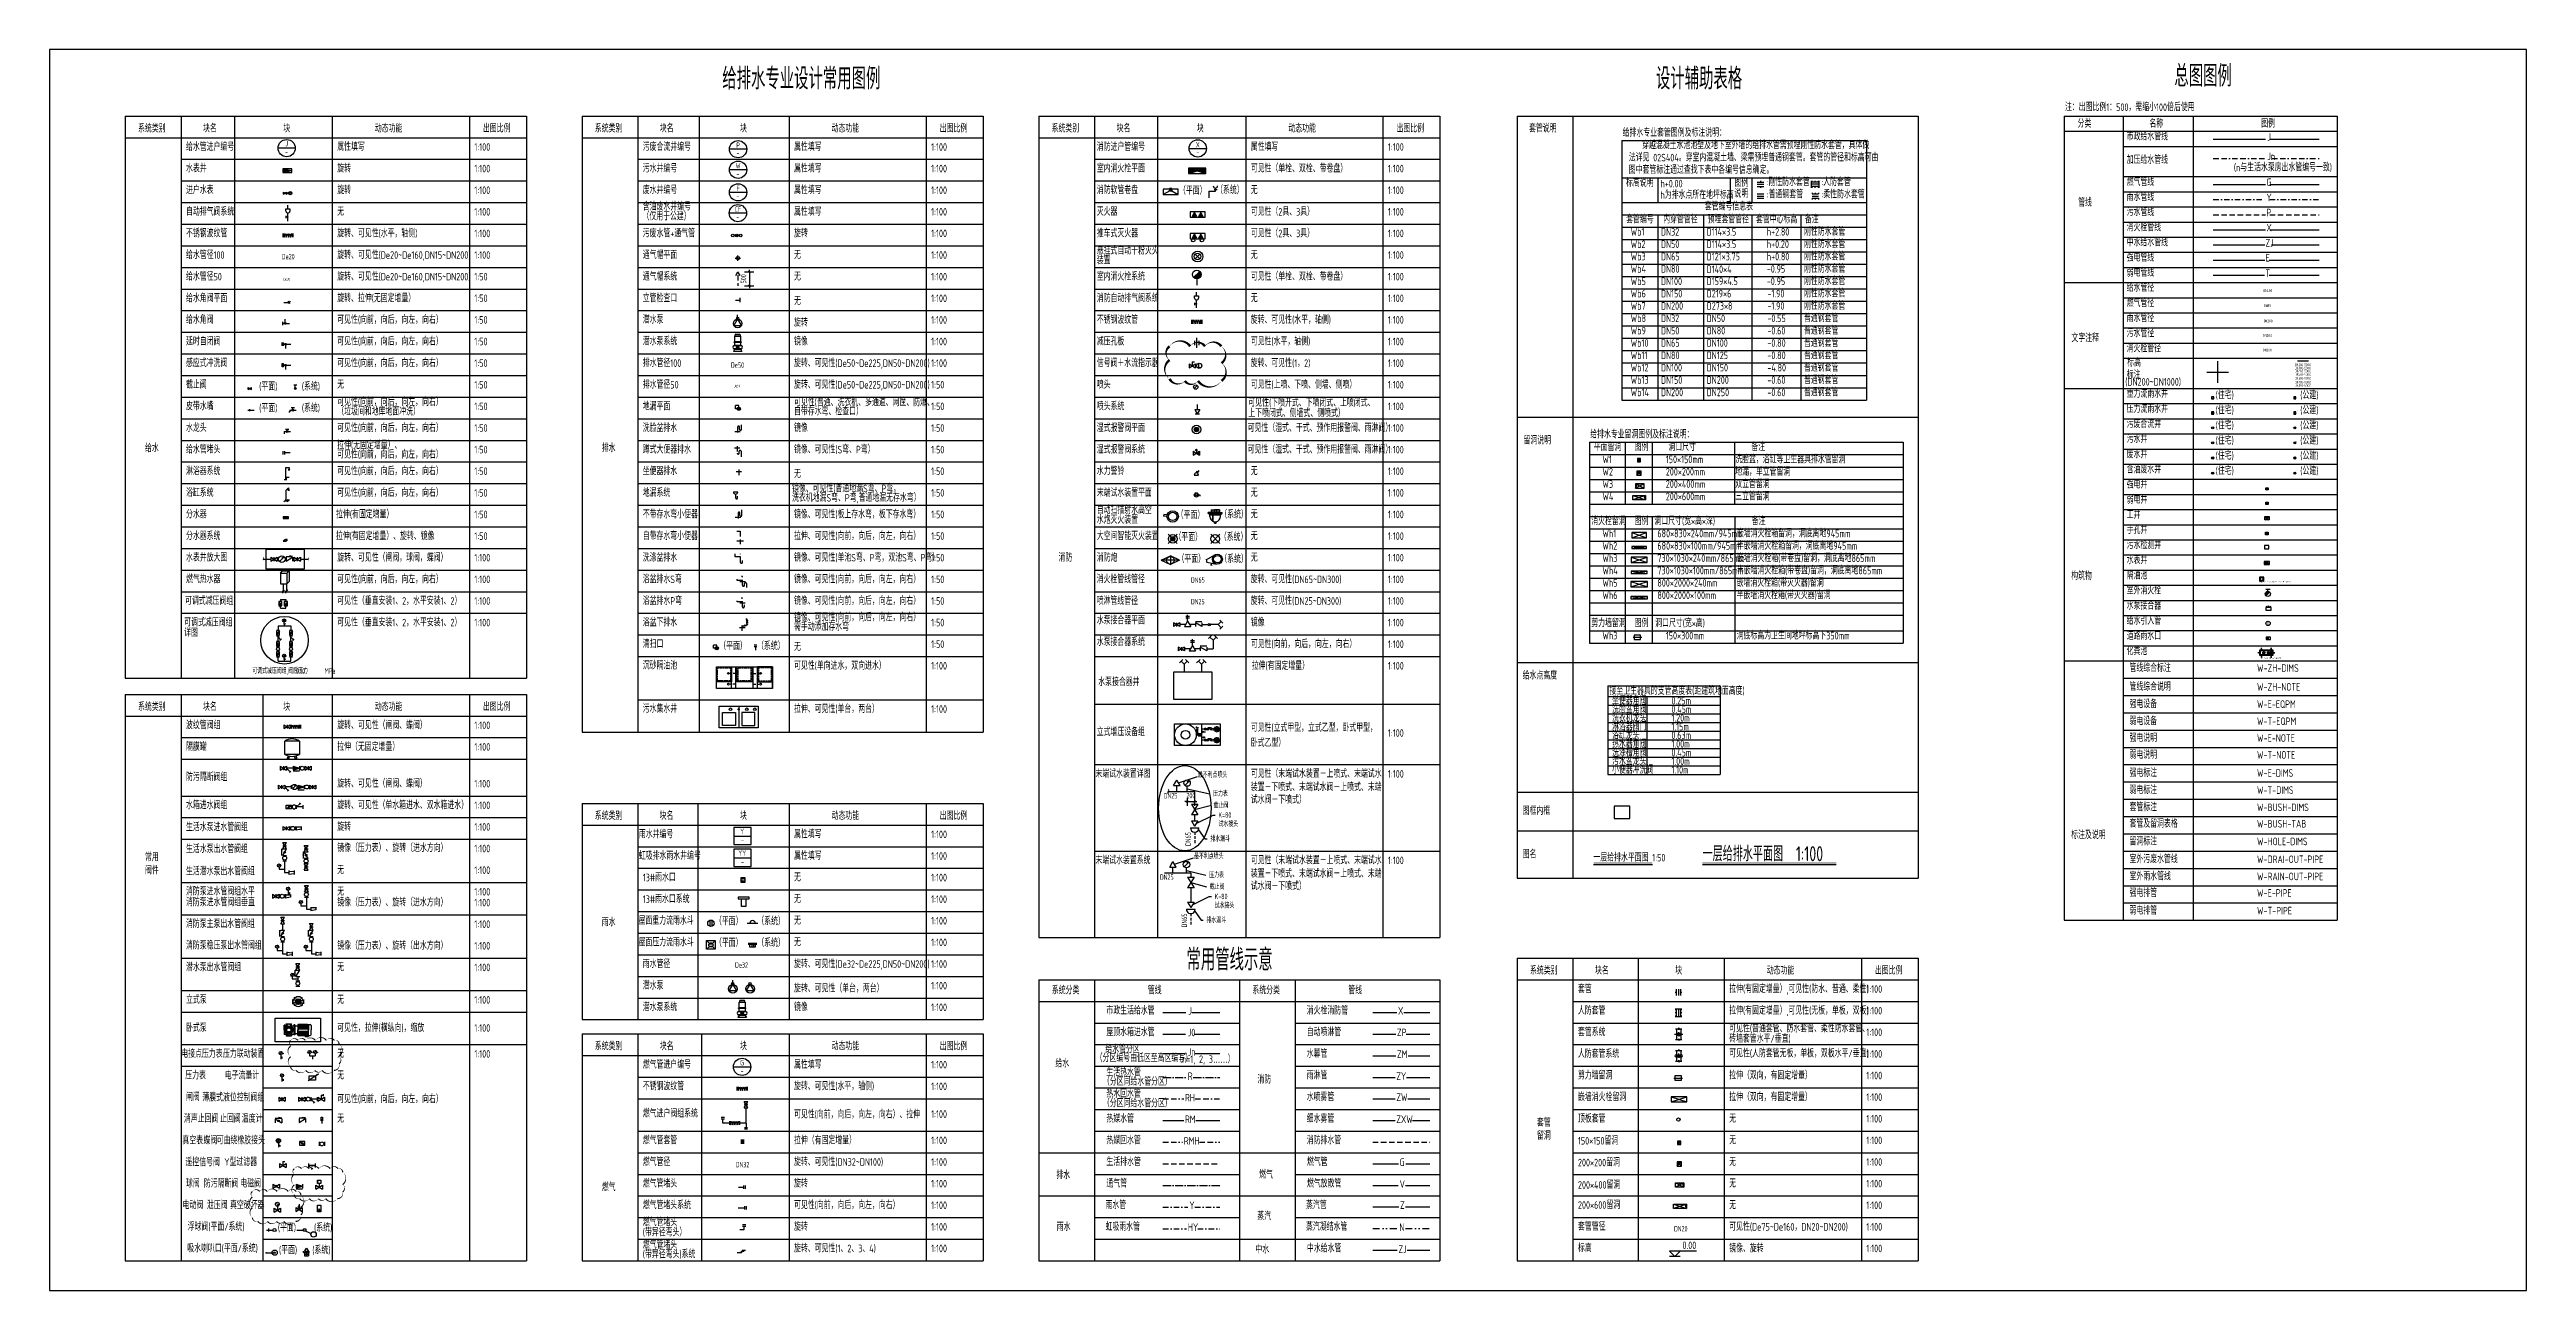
# Model space of a CAD drawing. Header units: millimetres. Extents: x -104227 to 2378000, y -101687 to 2248640.
# Drawn here: x -104227 to 10373, y -101687 to -44287 of the extents above; entities that cross this region are included whole.
import ezdxf
from ezdxf.enums import TextEntityAlignment as Align

# ---------------------------------------------------------------- set-up
doc = ezdxf.new("R2010")
doc.units = ezdxf.units.MM
doc.header["$LTSCALE"] = 500
for name, pattern in [('BORDER', [1.75, 0.5, -0.25, 0.5, -0.25, 0, -0.25]), ('CENTER2', [1.125, 0.75, -0.125, 0.125, -0.125]), ('CONTINOUS', [0]), ('DASH', [0.35, 0.25, -0.1]), ('DASHDOT', [1, 0.5, -0.25, 0, -0.25]), ('DASHED', [0.75, 0.5, -0.25]), ('DIVIDE3', [1.579, 0.625, -0.318, 0, -0.318, 0, -0.318])]:
    doc.linetypes.add(name, pattern=pattern)
doc.layers.get('DEFPOINTS').update_dxf_attribs({"color": 9})
for name, color, linetype in [('W-BUSH', 231, 'Continuous'), ('W-BUSH-DIMS', 140, 'Continuous'), ('W-BUSH-NOTE', 231, 'Continuous'), ('W-BUSH-TAB', 150, 'Continuous'), ('W-COCR-DIMS', 141, 'Continuous'), ('W-COCR-EQPM', 140, 'Continuous'), ('W-COCR-NOTE', 140, 'Continuous'), ('W-COCR-PIPE', 1, 'Continuous'), ('W-DRAI-DIMS', 51, 'Continuous'), ('W-DRAI-DOME-PIPE', 4, 'DASHED'), ('W-DRAI-EQPM', 50, 'Continuous'), ('W-DRAI-FLDR', 50, 'Continuous'), ('W-DRAI-NOTE', 50, 'Continuous'), ('W-DRAI-OUT-PIPE', 4, 'DASHED'), ('W-DRAI-VENT-PIPE', 5, 'CENTER2'), ('W-DRIN-DIMS', 211, 'Continuous'), ('W-DRIN-EQPM', 210, 'Continuous'), ('W-DRIN-NOTE', 210, 'Continuous'), ('W-DRIN-PIPE', 3, 'Continuous'), ('W-DRIR-PIPE', 2, 'BORDER'), ('W-E-DIMS', 200, 'Continuous'), ('W-E-EQPM', 30, 'Continuous'), ('W-E-NOTE', 80, 'Continuous'), ('W-E-PIPE', 4, 'Continuous'), ('W-EQPM', 40, 'Continuous'), ('W-EQPM-ANTI', 40, 'Continuous'), ('W-FRPT-DRAI-PIPE', 4, 'DASHED'), ('W-FRPT-EXTG', 140, 'Continuous'), ('W-FRPT-HYDT', 140, 'Continuous'), ('W-FRPT-HYDT-DIMS', 61, 'Continuous'), ('W-FRPT-HYDT-EQPM', 60, 'Continuous'), ('W-FRPT-HYDT-PIPE', 1, 'Continuous'), ('W-FRPT-NOTE', 60, 'Continuous'), ('W-FRPT-SPRL', 60, 'Continuous'), ('W-FRPT-SPRL-DIMS', 61, 'Continuous'), ('W-FRPT-SPRL-EQPM', 60, 'Continuous'), ('W-FRPT-SPRL-PIPE', 2, 'Continuous'), ('W-GAS-DIMS', 201, 'Continuous'), ('W-GAS-EQPM', 200, 'Continuous'), ('W-GAS-NOTE', 200, 'Continuous'), ('W-GAS-PIPE', 2, 'Continuous'), ('W-gx-EN-note', 7, 'CONTINOUS'), ('W-gx-ET-note', 7, 'CONTINOUS'), ('W-HOLE', 231, 'Continuous'), ('W-HOLE-NOTE', 231, 'Continuous'), ('W-NOTE', 40, 'Continuous'), ('W-NOTE-NAME', 40, 'Continuous'), ('W-RAIN-DIMS', 61, 'Continuous'), ('W-RAIN-EQPM', 60, 'Continuous'), ('W-RAIN-NOTE', 60, 'Continuous'), ('W-RAIN-OUT-PIPE', 6, 'DASHDOT'), ('W-RAIN-PIPE', 6, 'DASHDOT'), ('W-RECL-DIMS', 131, 'Continuous'), ('W-RECL-EQPM', 130, 'Continuous'), ('W-RECL-NOTE', 130, 'Continuous'), ('W-RECL-PIPE', 6, 'Continuous'), ('W-SHET-IDGF', 7, 'Continuous'), ('W-SHET-PROF', 40, 'Continuous'), ('W-SHET-SHET', 7, 'Continuous'), ('W-T-DIMS', 140, 'Continuous'), ('W-T-EQPM', 20, 'Continuous'), ('W-T-NOTE', 130, 'Continuous'), ('W-T-PIPE', 6, 'Continuous'), ('W-WSUP-COOL-PIPE', 3, 'Continuous'), ('W-WSUP-DIMS', 41, 'Continuous'), ('W-WSUP-EQPM', 40, 'Continuous'), ('W-WSUP-HOT-PIPE', 6, 'CENTER2'), ('W-WSUP-HOTI-PIPE', 2, 'Continuous'), ('W-WSUP-HOTR-PIPE', 2, 'BORDER'), ('W-WSUP-NOTE', 40, 'Continuous'), ('W-XF', 7, 'Continuous'), ('W-XR', 7, 'Continuous'), ('W-ZH-DIMS', 7, 'Continuous'), ('W-ZH-NOTE', 10, 'Continuous')]:
    doc.layers.add(name, color=color, linetype=linetype)
doc.layers.add('W-HOLE-DIMS', color=120, linetype='Continuous', plot=False)
doc.layers.add('W-POST', color=10, linetype='Continuous', plot=False)
doc.styles.add('TH-STYLE1', font='', dxfattribs={"width": 0.8})
doc.styles.add('TH-STYLE3', font='tssdeng.shx', dxfattribs={"width": 0.7, "bigfont": 'tssdchn.shx'})
doc.styles.add('W-text', font='', dxfattribs={"width": 0.8})
doc.styles.get('TH-STYLE1').set_extended_font_data('SimSun')
doc.styles.get('W-text').set_extended_font_data('SimSun')
doc.dimstyles.new('TH-DIM100-W', dxfattribs={"dimscale": 100, "dimtxt": 2.5, "dimasz": 1, "dimexe": 2, "dimexo": 3, "dimgap": 1.5, "dimtad": 1, "dimdec": 0, "dimdsep": 46, "dimtxsty": 'TH-STYLE1', "dimblk1": 'ARCHTICK', "dimblk2": 'ARCHTICK', "dimsah": 1, "dimcen": -1, "dimclrd": 256, "dimclre": 256, "dimclrt": 256, "dimazin": 0, "dimtfac": 1, "dimtdec": 0, "dimtix": 1, "dimtmove": 2, "dimatfit": 0, "dimfxl": 2, "dimtolj": 1, "dimtzin": 0, "dimlwd": -1, "dimlwe": -1, "dimarcsym": 0})
doc.dimstyles.new('w-DN200', dxfattribs={"dimtxt": 1.2, "dimasz": 0.5, "dimexe": 0.5, "dimexo": 0.5, "dimgap": 0.05, "dimtad": 1, "dimdec": 1, "dimzin": 0, "dimdsep": 46, "dimtxsty": 'W-text', "dimblk": 'ARCHTICK', "dimcen": 0.09, "dimdle": 0.5, "dimse1": 1, "dimse2": 1, "dimsd1": 1, "dimsd2": 1, "dimclrd": 256, "dimclre": 256, "dimclrt": 256, "dimadec": 0, "dimazin": 0, "dimtfac": 1, "dimtdec": 1, "dimtmove": 2, "dimatfit": 2, "dimfxl": 0.5, "dimtolj": 1, "dimlwd": -1, "dimlwe": -1, "dimarcsym": 0})
doc.dimstyles.new('w-DN300', dxfattribs={"dimtxt": 1.2, "dimasz": 0.5, "dimexe": 0.5, "dimexo": 0.5, "dimgap": 0.05, "dimtad": 1, "dimdec": 1, "dimzin": 0, "dimdsep": 46, "dimtxsty": 'W-text', "dimblk": 'ARCHTICK', "dimcen": 0.09, "dimdle": 0.5, "dimse1": 1, "dimse2": 1, "dimsd1": 1, "dimsd2": 1, "dimclrd": 256, "dimclre": 256, "dimclrt": 256, "dimadec": 0, "dimazin": 0, "dimtfac": 1, "dimtdec": 1, "dimtmove": 2, "dimatfit": 2, "dimfxl": 0.5, "dimtolj": 1, "dimlwd": -1, "dimlwe": -1, "dimarcsym": 0})
doc.dimstyles.new('w-DN400', dxfattribs={"dimtxt": 1.2, "dimasz": 0.5, "dimexe": 0.5, "dimexo": 0.5, "dimgap": 0.05, "dimtad": 1, "dimdec": 1, "dimzin": 0, "dimdsep": 46, "dimtxsty": 'W-text', "dimblk": 'ARCHTICK', "dimcen": 0.09, "dimdle": 0.5, "dimse1": 1, "dimse2": 1, "dimsd1": 1, "dimsd2": 1, "dimclrd": 256, "dimclre": 256, "dimclrt": 256, "dimadec": 0, "dimazin": 0, "dimtfac": 1, "dimtdec": 1, "dimtmove": 2, "dimatfit": 2, "dimfxl": 0.5, "dimtolj": 1, "dimlwd": -1, "dimlwe": -1, "dimarcsym": 0})
doc.dimstyles.new('w-DN500', dxfattribs={"dimtxt": 1.2, "dimasz": 0.5, "dimexe": 0.5, "dimexo": 0.5, "dimgap": 0.05, "dimtad": 1, "dimdec": 1, "dimzin": 0, "dimdsep": 46, "dimtxsty": 'W-text', "dimblk": 'ARCHTICK', "dimcen": 0.09, "dimdle": 0.5, "dimse1": 1, "dimse2": 1, "dimsd1": 1, "dimsd2": 1, "dimclrd": 256, "dimclre": 256, "dimclrt": 256, "dimadec": 0, "dimazin": 0, "dimtfac": 1, "dimtdec": 1, "dimtmove": 2, "dimatfit": 2, "dimfxl": 0.5, "dimtolj": 1, "dimlwd": -1, "dimlwe": -1, "dimarcsym": 0})
doc.dimstyles.new('w-DN600', dxfattribs={"dimtxt": 1.2, "dimasz": 0.5, "dimexe": 0.5, "dimexo": 0.5, "dimgap": 0.05, "dimtad": 1, "dimdec": 1, "dimzin": 0, "dimdsep": 46, "dimtxsty": 'W-text', "dimblk": 'ARCHTICK', "dimcen": 0.09, "dimdle": 0.5, "dimse1": 1, "dimse2": 1, "dimsd1": 1, "dimsd2": 1, "dimclrd": 256, "dimclre": 256, "dimclrt": 256, "dimadec": 0, "dimazin": 0, "dimtfac": 1, "dimtdec": 1, "dimtmove": 2, "dimatfit": 2, "dimfxl": 0.5, "dimtolj": 1, "dimlwd": -1, "dimlwe": -1, "dimarcsym": 0})
doc.dimstyles.new('w-DN700', dxfattribs={"dimtxt": 1.2, "dimasz": 0.5, "dimexe": 0.5, "dimexo": 0.5, "dimgap": 0.05, "dimtad": 1, "dimdec": 1, "dimzin": 0, "dimdsep": 46, "dimtxsty": 'W-text', "dimblk": 'ARCHTICK', "dimcen": 0.09, "dimdle": 0.5, "dimse1": 1, "dimse2": 1, "dimsd1": 1, "dimsd2": 1, "dimclrd": 256, "dimclre": 256, "dimclrt": 256, "dimadec": 0, "dimazin": 0, "dimtfac": 1, "dimtdec": 1, "dimtmove": 2, "dimatfit": 2, "dimfxl": 0.5, "dimtolj": 1, "dimlwd": -1, "dimlwe": -1, "dimarcsym": 0})
doc.dimstyles.new('w-DN800', dxfattribs={"dimtxt": 1.2, "dimasz": 0.5, "dimexe": 0.5, "dimexo": 0.5, "dimgap": 0.05, "dimtad": 1, "dimdec": 1, "dimzin": 0, "dimdsep": 46, "dimtxsty": 'W-text', "dimblk": 'ARCHTICK', "dimcen": 0.09, "dimdle": 0.5, "dimse1": 1, "dimse2": 1, "dimsd1": 1, "dimsd2": 1, "dimclrd": 256, "dimclre": 256, "dimclrt": 256, "dimadec": 0, "dimazin": 0, "dimtfac": 1, "dimtdec": 1, "dimtmove": 2, "dimatfit": 2, "dimfxl": 0.5, "dimtolj": 1, "dimlwd": -1, "dimlwe": -1, "dimarcsym": 0})
pattern_1 = [(225, (385320.485, -22544.052), (13.25825215, -13.25825215), [])]
pattern_2 = [(315, (-384620.485, -22544.052), (-13.25825215, -13.25825215), [])]

msp = doc.modelspace()

# ---------------------------------------------------------------- texts
at = {"style": 'TH-STYLE3', "width": 0.7}
msp.add_text('0.00', height=350, dxfattribs=at).set_placement((-28676.77, -99772.81))
at = {"layer": 'W-BUSH-DIMS', "style": 'TH-STYLE3', "width": 0.7}
for s, p in [('套管标注', (-7992.37, -79512.68)), ('W-BUSH-DIMS', (-2093.72, -79512.68))]:
    msp.add_text(s, height=350, dxfattribs=at).set_placement(p)
at = {"layer": 'W-BUSH-NOTE', "style": 'TH-STYLE3', "width": 0.7}
for s, p in [('给排水专业套管图例及标注说明：', (-31444.66, -48314.15)), ('法详见 02S404。穿室内混凝土墙、梁需预埋普通钢套管。套管的管径和标高可由', (-31158.81, -49459.17)), ('穿越混凝土水池池壁及地下室外墙的给排水管需预埋刚性防水套管，具体做', (-30541.04, -48887.74)), ('标高说明', (-31286.77, -50631.24)), ('图中套管标注通过查找下表中各编号信息确定。', (-31158.81, -50030.6)), ('h+0.00', (-29696.06, -50662.16)), ('图例', (-26269.41, -50631.24)), (':刚性防水套管', (-24787.13, -50589.27)), (':人防套管', (-22252.85, -50589.27)), ('h为排水点所在地坪标高', (-29694.69, -51188.48)), ('套管编号信息表', (-27643.12, -51725.12)), ('说明', (-26269.41, -51131.24)), (':普通钢套管', (-24779.51, -51160.62)), (':柔性防水套管', (-22245.23, -51160.62)), ('套管编号', (-31283.24, -52321.65)), ('Wb1', (-31074.11, -52893.08)), ('DN32', (-29672.85, -52893.08)), ('内穿管管径', (-29567.37, -52321.65)), ('D114×3.5', (-27557.18, -52893.08)), ('预埋套管管径', (-27510.75, -52321.65)), ('套管中心标高', (-25276.07, -52321.65)), ('h+2.80', (-24775.51, -52893.08)), ('刚性防水套管', (-23056.12, -52893.08)), ('备注', (-23015.04, -52321.65)), ('Wb2', (-31074.11, -53464.51)), ('Wb3', (-31074.11, -54035.94)), ('DN50', (-29672.85, -53464.51)), ('DN65', (-29672.85, -54035.94)), ('D114×3.5', (-27557.18, -53464.51)), ('D121×3.75', (-27557.18, -54035.94)), ('h+0.20', (-24775.51, -53464.51)), ('h+0.80', (-24775.51, -54035.94)), ('刚性防水套管', (-23056.12, -53464.51)), ('刚性防水套管', (-23056.12, -54035.94)), ('Wb4', (-31074.11, -54607.37)), ('Wb5', (-31074.11, -55178.8)), ('DN80', (-29672.85, -54607.37)), ('DN100', (-29672.85, -55178.8)), ('D159×4.5', (-27557.18, -55178.8)), ('D140×4', (-27557, -54623.79)), ('-0.95', (-24775.51, -54607.37)), ('-0.95', (-24775.51, -55178.8)), ('刚性防水套管', (-23056.12, -54607.37)), ('刚性防水套管', (-23056.12, -55178.8)), ('Wb6', (-31074.11, -55750.22)), ('Wb7', (-31074.11, -56321.65)), ('DN150', (-29672.85, -55750.22)), ('DN200', (-29672.85, -56321.65)), ('D219×6', (-27557.18, -55750.22)), ('D273×8', (-27557.18, -56321.65)), ('-1.90', (-24747.21, -56321.65)), ('-1.90', (-24746.51, -55750.22)), ('刚性防水套管', (-23056.12, -55750.22)), ('刚性防水套管', (-23056.12, -56321.65)), ('Wb8', (-31074.11, -56893.08)), ('Wb9', (-31074.11, -57464.51)), ('DN32', (-29672.85, -56893.08)), ('DN50', (-29672.85, -57464.51)), ('DN50', (-27557.18, -56893.08)), ('DN80', (-27557.18, -57464.51)), ('-0.55', (-24747.21, -56893.08)), ('-0.60', (-24747.21, -57464.51)), ('普通钢套管', (-23056.12, -56893.08)), ('普通钢套管', (-23056.12, -57464.51)), ('Wb10', (-31074.11, -58035.94)), ('Wb11', (-31074.11, -58607.37)), ('DN65', (-29672.85, -58035.94)), ('DN80', (-29672.85, -58607.37)), ('DN100', (-27557.18, -58035.94)), ('DN125', (-27557.18, -58607.37)), ('-0.80', (-24747.21, -58035.94)), ('-0.80', (-24747.21, -58607.37)), ('普通钢套管', (-23056.12, -58035.94)), ('普通钢套管', (-23056.12, -58607.37)), ('Wb12', (-31074.11, -59178.8)), ('Wb13', (-31074.11, -59750.22)), ('DN100', (-29672.85, -59178.8)), ('DN150', (-29672.85, -59750.22)), ('DN150', (-27557.18, -59178.8)), ('DN200', (-27557.18, -59750.22)), ('-4.80', (-24747.21, -59178.8)), ('-0.60', (-24747.21, -59750.22)), ('普通钢套管', (-23056.12, -59178.8)), ('普通钢套管', (-23056.12, -59750.22)), ('Wb14', (-31074.11, -60321.65)), ('DN200', (-29672.85, -60321.65)), ('DN250', (-27557.18, -60321.65)), ('-0.60', (-24747.21, -60321.65)), ('普通钢套管', (-23056.12, -60321.65))]:
    msp.add_text(s, height=350, dxfattribs=at).set_placement(p)
at = {"layer": 'W-BUSH-TAB', "style": 'TH-STYLE3', "width": 0.7}
for s, p in [('套管及留洞表格', (-7992.37, -80274.98)), ('W-BUSH-TAB', (-2093.72, -80274.98))]:
    msp.add_text(s, height=350, dxfattribs=at).set_placement(p)
at = {"layer": 'W-DRAI-NOTE', "style": 'TH-STYLE3', "width": 0.7}
for s, p in [('P', (-1657.27, -52002.57)), ('ZJ', (-1702.08, -53402.57)), ('ZJ', (-41814.79, -99951.08))]:
    msp.add_text(s, height=350, dxfattribs=at).set_placement(p)
at = {"layer": 'W-DRAI-OUT-PIPE', "style": 'TH-STYLE3', "width": 0.7}
for s, p in [('室外污废水管线', (-7992.37, -81917.68)), ('W-DRAI-OUT-PIPE', (-2093.72, -81917.68))]:
    msp.add_text(s, height=350, dxfattribs=at).set_placement(p)
at = {"layer": 'W-E-DIMS', "style": 'TH-STYLE3', "width": 0.7}
for s, p in [('E', (-1702.08, -54094.07)), ('强电标注', (-7992.37, -77926.76)), ('W-E-DIMS', (-2093.72, -77926.76))]:
    msp.add_text(s, height=350, dxfattribs=at).set_placement(p)
at = {"layer": 'W-E-EQPM', "style": 'TH-STYLE3', "width": 0.7}
for s, p in [('强电设备', (-7992.37, -74741.21)), ('W-E-EQPM', (-2093.72, -74741.21))]:
    msp.add_text(s, height=350, dxfattribs=at).set_placement(p)
at = {"layer": 'W-E-NOTE', "style": 'TH-STYLE3', "width": 0.7}
for s, p in [('强电说明', (-7992.37, -76311.09)), ('W-E-NOTE', (-2093.72, -76311.09))]:
    msp.add_text(s, height=350, dxfattribs=at).set_placement(p)
at = {"layer": 'W-E-PIPE', "style": 'TH-STYLE3', "width": 0.7}
for s, p in [('强电排管', (-7992.37, -83474.98)), ('W-E-PIPE', (-2093.72, -83474.98))]:
    msp.add_text(s, height=350, dxfattribs=at).set_placement(p)
at = {"layer": 'W-FRPT-NOTE', "style": 'TH-STYLE3', "width": 0.7}
for s, p in [('X', (-1657.27, -52702.57)), ('X', (-41836.54, -88927.8)), ('ZP', (-41885.16, -89924.41)), ('ZY', (-41914.62, -91947.97)), ('ZM', (-41885.16, -90929.92)), ('ZW', (-41914.62, -92922.77)), ('ZXW', (-41914.62, -93940.46))]:
    msp.add_text(s, height=350, dxfattribs=at).set_placement(p)
at = {"layer": 'W-GAS-NOTE', "style": 'TH-STYLE3', "width": 0.7}
for s, p in [('G', (-1657.27, -50602.57)), ('G', (-41761.5, -95929.55)), ('V', (-41761.5, -96940.42))]:
    msp.add_text(s, height=350, dxfattribs=at).set_placement(p)
at = {"layer": 'W-HOLE-DIMS', "style": 'TH-STYLE3', "width": 0.7}
for s, p in [('留洞标注', (-7992.37, -81093.08)), ('W-HOLE-DIMS', (-2093.72, -81093.08))]:
    msp.add_text(s, height=350, dxfattribs=at).set_placement(p)
at = {"layer": 'W-HOLE-NOTE', "style": 'TH-STYLE3', "width": 0.7}
for s, p in [('给排水专业留洞图例及标注说明：', (-32944.66, -62269.43)), ('平面留洞', (-32781.05, -62848.36)), ('图例', (-30886.54, -62848.36)), ('洞口尺寸', (-29324.36, -62848.36)), ('洗脸盆，浴缸等卫生器具排水管留洞', (-26234.4, -63419.79)), ('备注', (-25487.26, -62848.36)), ('W1', (-32381.45, -63419.79)), ('W2', (-32381.45, -63991.22)), ('150×150mm', (-29447.55, -63419.79)), ('200×200mm', (-29447.55, -63991.22)), ('地漏，单立管留洞', (-26234.4, -63991.22)), ('双立管留洞', (-26234.4, -64562.64)), ('W3', (-32381.45, -64562.64)), ('W4', (-32381.45, -65134.07)), ('200×400mm', (-29447.55, -64562.64)), ('200×600mm', (-29447.55, -65134.07)), ('三立管留洞', (-26234.4, -65134.07)), ('消火栓留洞', (-32894.45, -66276.93)), ('图例', (-30886.54, -66276.93)), ('洞口尺寸(宽×高×深)', (-29972.93, -66276.93)), ('嵌墙消火栓箱留洞，洞底离地945mm', (-26157.38, -66848.36)), ('备注', (-25471.9, -66276.93)), ('Wh1', (-32381.45, -66848.36)), ('Wh2', (-32381.45, -67419.36)), ('680×830×240mm/945mm', (-29837.08, -66848.36)), ('680×830×100mm/945mm', (-29837.08, -67419.36)), ('嵌墙消火栓箱(带卷盘)留洞，洞底离地865mm', (-26157.38, -67990.36)), ('半嵌墙消火栓箱留洞，洞底离地945mm', (-26157.38, -67419.36)), ('Wh3', (-32381.45, -67990.36)), ('Wh4', (-32381.45, -68561.36)), ('730×1030×240mm/865mm', (-29837.08, -67990.36)), ('730×1030×100mm/865mm', (-29837.08, -68561.36)), ('嵌墙消火栓箱(带灭火器)留洞', (-26167.42, -69132.36)), ('半嵌墙消火栓箱(带卷盘)留洞，洞底离地865mm', (-26157.38, -68561.36)), ('Wh5', (-32381.45, -69132.36)), ('Wh6', (-32381.45, -69703.79)), ('800×2000×240mm', (-29837.08, -69132.36)), ('800×2000×100mm', (-29837.08, -69703.36)), ('半嵌墙消火栓箱(带灭火器)留洞', (-26167.42, -69703.36)), ('剪力墙留洞', (-32894.45, -70999.27)), ('图例', (-30886.54, -70999.27)), ('洞口尺寸(宽×高)', (-29938.48, -70999.27)), ('Wh3', (-32381.45, -71570.7)), ('150×300mm', (-29447.55, -71570.7)), ('洞底标高为卫生间地坪标高下350mm', (-26167.42, -71570.7))]:
    msp.add_text(s, height=350, dxfattribs=at).set_placement(p)
at = {"layer": 'W-NOTE', "style": 'TH-STYLE3', "width": 0.7}
for s, p in [(' 注：出图比例1：500，需缩小100倍后使用', (-11151.18, -47129.23)), ('系统类别', (-100132.2, -48118.01)), ('块名', (-97126.03, -48118.01)), ('块', (-93411.14, -48118.01)), ('动态功能', (-89177.93, -48118.01)), ('出图比例', (-84174.16, -48118.01)), ('系统类别', (-78998.94, -48118.01)), ('块名', (-75992.76, -48118.01)), ('块', (-72277.88, -48118.01)), ('动态功能', (-68044.66, -48118.01)), ('出图比例', (-63040.89, -48118.01)), ('系统类别', (-57865.67, -48118.01)), ('块名', (-54859.5, -48118.01)), ('块', (-51144.62, -48118.01)), ('动态功能', (-46911.4, -48118.01)), ('出图比例', (-41907.63, -48118.01)), ('套管说明', (-35774.87, -48118.01)), ('分类', (-10395.5, -47892.03)), ('市政给水管线', (-8124.49, -48486.77)), ('名称', (-7073.36, -47892.03)), ('图例', (-1900.18, -47892.03)), ('给水管进户编号', (-97913.36, -48967.64)), ('属性填写', (-90915.28, -48967.64)), ('1:100', (-84570.62, -48967.64)), ('污废合流井编号', (-76780.09, -48967.64)), ('属性填写', (-69782.01, -48967.64)), ('1:100', (-63437.36, -48967.64)), ('消防进户管编号', (-55774.56, -48967.64)), ('属性填写', (-48648.75, -48967.64)), ('1:100', (-42304.1, -48967.64)), ('加压给水管线', (-8124.49, -49568.67)), ('水表井', (-97913.36, -49967.64)), ('旋转', (-90915.28, -49967.64)), ('1:100', (-84570.62, -49967.64)), ('污水井编号', (-76780.09, -49967.64)), ('属性填写', (-69782.01, -49967.64)), ('1:100', (-63437.36, -49967.64)), ('室内消火栓平面', (-55774.56, -49967.64)), ('可见性（单栓、双栓、带卷盘）', (-48648.75, -49967.64)), ('1:100', (-42304.1, -49967.64)), ('燃气管线', (-8124.49, -50586.77)), ('(n与生活水泵房出水管编号一致)', (-3166.22, -49920.78)), ('进户水表', (-97913.36, -50967.64)), ('旋转', (-90915.28, -50967.64)), ('1:100', (-84570.62, -50967.64)), ('废水井编号', (-76780.09, -50967.64)), ('含油废水井编号', (-76780.09, -51727.36)), ('属性填写', (-69782.01, -50967.64)), ('1:100', (-63437.36, -50967.64)), ('消防软管卷盘', (-55774.56, -50967.64)), ('（平面）', (-51971.8, -50992.3)), ('（系统）', (-50253.98, -50969.73)), ('无', (-48648.75, -50967.64)), ('1:100', (-42304.1, -50967.64)), ('管线', (-10368.72, -51545.2)), ('雨水管线', (-8124.49, -51286.77)), ('不锈钢波纹管', (-97913.36, -52967.64)), ('自动排气阀系统', (-97913.36, -51967.64)), ('旋转、可见性(水平，轴侧)', (-90915.28, -52967.64)), ('无', (-90915.28, -51967.64)), ('1:100', (-84570.62, -51967.64)), ('1:100', (-84570.62, -52967.64)), ('污废水管+通气管', (-76780.09, -52967.64)), ('（仅用于公建）', (-76792.96, -52182.89)), ('旋转', (-69782.01, -52967.64)), ('属性填写', (-69782.01, -51967.64)), ('1:100', (-63437.36, -51967.64)), ('1:100', (-63437.36, -52967.64)), ('推车式灭火器', (-55774.56, -52967.64)), ('灭火器', (-55774.56, -51967.64)), ('可见性（2具、3具）', (-48648.75, -51967.64)), ('可见性（2具、3具）', (-48648.75, -52967.64)), ('1:100', (-42304.1, -51967.64)), ('1:100', (-42304.1, -52967.64)), ('消火栓管线', (-8124.49, -52686.77)), ('污水管线', (-8124.49, -51986.77)), ('给水管径100', (-97913.36, -53967.64)), ('旋转、可见性(De20~De160,DN15~DN200)', (-90915.28, -53967.64)), ('1:100', (-84570.62, -53967.64)), ('通气帽平面', (-76780.09, -53967.64)), ('无', (-69782.01, -53967.64)), ('1:100', (-63437.36, -53967.64)), ('悬挂式自动干粉灭火', (-55774.56, -53767.64)), ('装置', (-55774.56, -54217.64)), ('无', (-48648.75, -53967.64)), ('1:100', (-42304.1, -53967.64)), ('强电管线', (-8124.49, -54086.77)), ('中水给水管线', (-8124.49, -53386.77)), ('给水管径50', (-97913.36, -54967.64)), ('旋转、可见性(De20~De160,DN15~DN200)', (-90915.28, -54967.64)), ('1:50', (-84570.62, -54967.64)), ('通气帽系统', (-76780.09, -54967.64)), ('无', (-69782.01, -54967.64)), ('1:100', (-63437.36, -54967.64)), ('室内消火栓系统', (-55774.56, -54967.64)), ('可见性（单栓、双栓、带卷盘）', (-48648.75, -54967.64)), ('1:100', (-42304.1, -54967.64)), ('弱电管线', (-8124.49, -54786.77)), ('给水角阀平面', (-97913.36, -55967.64)), ('旋转、拉伸(无固定增量）', (-90915.28, -55967.64)), ('1:50', (-84570.62, -55967.64)), ('立管检查口', (-76780.09, -55967.64)), ('无', (-69782.01, -56097.26)), ('1:100', (-63437.36, -55967.64)), ('消防自动排气阀系统', (-55774.56, -55967.64)), ('无', (-48648.75, -55967.64)), ('1:100', (-42304.1, -55967.64)), ('给水管径', (-8124.49, -55486.77)), ('燃气管径', (-8124.49, -56186.77)), ('给水角阀', (-97913.36, -56967.64)), ('可见性(向前，向后，向左，向右）', (-90915.28, -56967.64)), ('1:50', (-84570.62, -56967.64)), ('潜水泵', (-76780.09, -56959.44)), ('旋转', (-69782.01, -57097.26)), ('1:100', (-63437.36, -56967.64)), ('不锈钢波纹管', (-55774.56, -56967.64)), ('旋转、可见性(水平，轴侧)', (-48648.75, -56967.64)), ('1:100', (-42304.1, -56967.64)), ('污水管径', (-8124.49, -57586.77)), ('雨水管径', (-8124.49, -56886.77)), ('延时自闭阀', (-97913.36, -57967.64)), ('可见性(向前，向后，向左，向右）', (-90915.28, -57967.64)), ('1:50', (-84570.62, -57967.64)), ('潜水泵系统', (-76780.09, -57959.44)), ('镜像', (-69782.01, -57967.64)), ('1:100', (-63437.36, -57967.64)), ('减压孔板', (-55774.56, -57967.64)), ('可见性(水平，轴侧)', (-48648.75, -57967.64)), ('1:100', (-42304.1, -57967.64)), ('文字注释', (-10678.07, -57815.89)), ('消火栓管径', (-8124.49, -58286.77)), ('截止阀', (-97913.36, -59967.64)), ('感应式冲洗阀', (-97913.36, -58967.64)), ('可见性(向前，向后，向左，向右）', (-90915.28, -58967.64)), ('1:50', (-84570.62, -58967.64)), ('排水管径100', (-76780.09, -58967.64)), ('排水管径50', (-76780.09, -59967.64)), ('旋转、可见性(De50~De225,DN50~DN200)', (-69782.01, -58967.64)), ('旋转、可见性(De50~De225,DN50~DN200)', (-69782.01, -59967.64)), ('1:100', (-63437.36, -58967.64)), ('信号阀＋水流指示器', (-55774.56, -58967.64)), ('喷头', (-55774.56, -59967.64)), ('旋转、可见性(1，2)', (-48648.75, -58967.64)), ('可见性(上喷、下喷、侧墙、侧喷）', (-48648.75, -59967.64)), ('1:100', (-42304.1, -58967.64)), ('(DN200~DN1000)', (-8190.01, -59833.35)), ('标注', (-8124.06, -59516.67)), ('标高', (-8100.16, -58948.41)), ('皮带水嘴', (-97913.36, -60967.64)), ('(平面)', (-94527.51, -60054.2)), ('(平面)', (-94527.51, -61054.2)), ('(系统)', (-92553.67, -60054.2)), ('(系统)', (-92553.67, -61054.2)), ('无', (-90915.28, -59967.64)), ('可见性(向前，向后，向左，向右）', (-90915.28, -60767.64)), ('1:50', (-84570.62, -59967.64)), ('1:50', (-84570.62, -60967.64)), ('地漏平面', (-76780.09, -60967.64)), ('可见性(普通、洗衣机、多通道、网筐、防爆、', (-69782.01, -60780.36)), ('1:50', (-63437.36, -59967.64)), ('1:50', (-63437.36, -60967.64)), ('喷头系统', (-55774.56, -60967.64)), ('可见性(下喷开式、下喷闭式、上喷闭式、', (-48760.17, -60799.79)), ('1:100', (-42304.1, -59967.64)), ('1:100', (-42304.1, -60967.64)), ('压力流雨水井', (-8124.06, -61086.77)), ('重力流雨水井', (-8124.06, -60386.77)), ('(住宅)', (-4006.73, -60452.97)), ('(公建)', (-93.1, -60452.97)), ('水龙头', (-97913.36, -61967.64)), ('可见性(向前，向后，向左，向右）', (-90915.28, -61967.64)), ('（垃圾间和地库地面冲洗）', (-90915.28, -61208.54)), ('1:50', (-84570.62, -61967.64)), ('洗脸盆排水', (-76780.09, -61967.64)), ('镜像', (-69782.01, -61967.64)), ('自带存水弯、检查口）', (-69782.01, -61203.86)), ('1:50', (-63437.36, -61967.64)), ('湿式报警阀平面', (-55774.56, -61967.64)), ('可见性（湿式、干式、预作用报警阀、雨淋阀）', (-48792.2, -61967.64)), ('上下喷闭式、侧墙式、侧喷式）', (-48760.17, -61286.57)), ('1:100', (-42304.1, -61967.64)), ('污废合流井', (-8124.06, -61786.77)), ('(住宅)', (-4006.73, -61152.97)), ('(住宅)', (-4006.73, -61852.97)), ('(公建)', (-93.1, -61152.97)), ('(公建)', (-93.1, -61852.97)), ('给水', (-99811, -62905.34)), ('给水管堵头', (-97913.36, -62967.64)), ('拉伸(无固定增量）、', (-90918.25, -62766.97)), ('可见性(向前，向后，向左，向右）', (-90918.25, -63199.18)), ('1:50', (-84570.62, -62967.64)), ('排水', (-78677.74, -62905.34)), ('蹲式大便器排水', (-76780.09, -62967.64)), ('镜像、可见性(S弯、P弯）', (-69782.01, -62967.64)), ('1:50', (-63437.36, -62967.64)), ('湿式报警阀系统', (-55774.56, -62967.64)), ('可见性（湿式、干式、预作用报警阀、雨淋阀）', (-48792.2, -62967.64)), ('1:100', (-42304.1, -62967.64)), ('留洞说明', (-36032.39, -62548.69)), ('废水井', (-8124.06, -63186.77)), ('污水井', (-8124.06, -62486.77)), ('(住宅)', (-4006.73, -62552.97)), ('(住宅)', (-4006.73, -63252.97)), ('(公建)', (-93.1, -62552.97)), ('(公建)', (-93.1, -63252.97)), ('淋浴器系统', (-97913.36, -63967.64)), ('可见性(向前，向后，向左，向右）', (-90915.28, -63967.64)), ('1:50', (-84570.62, -63967.64)), ('坐便器排水', (-76780.09, -63967.64)), ('无', (-69782.01, -64097.26)), ('1:50', (-63437.36, -63967.64)), ('水力警铃', (-55774.56, -63967.64)), ('无', (-48648.75, -63967.64)), ('1:100', (-42304.1, -63967.64)), ('含油废水井', (-8124.06, -63886.77)), ('(住宅)', (-4006.73, -63952.97)), ('(公建)', (-93.1, -63952.97)), ('浴缸系统', (-97913.36, -64967.64)), ('可见性(向前，向后，向左，向右）', (-90915.28, -64967.64)), ('1:50', (-84570.62, -64967.64)), ('地漏系统', (-76780.09, -64967.64)), ('镜像、可见性(普通地漏S弯、P弯，', (-69874.67, -64766.97)), ('洗衣机地漏S弯、P弯,普通地漏无存水弯）', (-69874.67, -65199.18)), ('1:50', (-63437.36, -64967.64)), ('末端试水装置平面', (-55774.56, -64967.64)), ('无', (-48648.75, -64967.64)), ('1:100', (-42304.1, -64967.64)), ('强电井', (-8124.06, -64586.77)), ('弱电井', (-8124.06, -65286.77)), ('分水器', (-97913.36, -65967.64)), ('拉伸(有固定增量）', (-90969.62, -65967.64)), ('1:50', (-84570.62, -65967.64)), ('不带存水弯小便器', (-76780.09, -65967.64)), ('镜像、可见性(板上存水弯，板下存水弯）', (-69782.01, -65967.64)), ('1:50', (-63437.36, -65967.64)), ('水炮灭火装置', (-55774.56, -66217.64)), ('自动扫描射水高空', (-55774.56, -65767.64)), ('（平面）', (-52076.76, -65995.9)), ('（系统）', (-50061.15, -65973.32)), ('无', (-48648.75, -65967.64)), ('1:100', (-42304.1, -65967.64)), ('手孔井', (-8124.06, -66686.77)), ('工井', (-8124.06, -65986.77)), ('水表井放大图', (-97913.36, -67967.64)), ('分水器系统', (-97913.36, -66967.64)), ('拉伸(有固定增量）、旋转、镜像', (-90977.38, -66974.31)), ('旋转、可见性（闸阀，球阀，蝶阀）', (-90915.28, -67967.64)), ('1:50', (-84570.62, -66967.64)), ('洗涤盆排水', (-76780.09, -67967.64)), ('自带存水弯小便器', (-76780.09, -66967.64)), ('镜像、可见性(单池S弯、P弯，双池S弯、P弯）', (-69782.01, -67967.64)), ('拉伸、可见性(向前，向后，向左，向右）', (-69782.01, -66967.64)), ('1:50', (-63437.36, -66967.64)), ('消防', (-57544.47, -67967.72)), ('消防炮', (-55774.56, -67967.64)), ('大空间智能灭火装置', (-55774.56, -66967.64)), ('（平面）', (-52180.87, -67021.05)), ('（系统）', (-50081.47, -67021.05)), ('无', (-48648.75, -66967.64)), ('无', (-48648.75, -67967.64)), ('1:100', (-42304.1, -66967.64)), ('污水检测井', (-8124.06, -67386.77)), ('燃气热水器', (-97913.36, -68967.64)), ('可见性(向前，向后，向左，向右）', (-90915.28, -68967.64)), ('1:100', (-84570.62, -67967.64)), ('1:100', (-84570.62, -68967.64)), ('浴盆排水S弯', (-76780.09, -68967.64)), ('镜像、可见性(向前，向后，向左，向右）', (-69782.01, -68967.64)), ('1:50', (-63437.36, -67967.64)), ('1:50', (-63437.36, -68967.64)), ('消火栓管线管径', (-55778.79, -68967.64)), ('（平面）', (-52038.88, -68032.14)), ('（系统）', (-50061.38, -68036.08)), ('旋转、可见性(DN65~DN300)', (-48648.75, -68967.64)), ('1:100', (-42304.1, -67967.64)), ('1:100', (-42304.1, -68967.64)), ('构筑物', (-10690.69, -68817.5)), ('水表井', (-8124.06, -68086.77)), ('隔油池', (-8124.06, -68786.77)), ('可调式减压阀组', (-97959.06, -69967.64)), ('可见性（垂直安装1、2，水平安装1、2）', (-90915.28, -69967.64)), ('1:100', (-84570.62, -69967.64)), ('浴盆排水P弯', (-76780.09, -69967.64)), ('镜像、可见性(向前，向后，向左，向右）', (-69782.01, -69967.64)), ('1:50', (-63437.36, -69967.64)), ('喷淋管线管径', (-55778.79, -69967.64)), ('旋转、可见性(DN25~DN300)', (-48648.75, -69967.64)), ('1:100', (-42304.1, -69967.64)), ('水泵接合器', (-8124.06, -70186.77)), ('室外消火栓', (-8124.06, -69486.77)), ('可调式减压阀组', (-97994.46, -70967.64)), ('可见性（垂直安装1、2，水平安装1、2）', (-90915.28, -70967.64)), ('1:100', (-84570.62, -70967.64)), ('浴盆下排水', (-76780.09, -70967.64)), ('镜像、可见性(向前，向后，向左，向右）', (-69782.01, -70730.64)), ('需手动添加存水弯', (-69782.01, -71166.41)), ('1:50', (-63437.36, -70967.64)), ('水泵接合器平面', (-55774.56, -70865.91)), ('镜像', (-48648.75, -70967.64)), ('1:100', (-42304.1, -70967.64)), ('给水引入管', (-8124.06, -70886.77)), ('详图', (-97999.14, -71446.36)), ('清扫口', (-76780.09, -71967.64)), ('（平面）', (-73242.32, -72057.78)), ('（系统）', (-71491.84, -72057.78)), ('无', (-69782.01, -72097.26)), ('1:50', (-63437.36, -71967.64)), ('水泵接合器系统', (-55774.56, -71865.91)), ('可见性(向前，向后，向左，向右）', (-48648.75, -71967.64)), ('1:100', (-42304.1, -71967.64)), ('道路雨水口', (-8124.06, -71586.77)), ('化粪池', (-8124.06, -72286.77)), ('沉砂隔油池', (-76780.09, -72959.44)), ('可见性(单向进水，双向进水）', (-69782.01, -72967.64)), ('1:100', (-63437.36, -72967.64)), ('水泵接合器井', (-55707.2, -73721.23)), ('拉伸(有固定增量）', (-48604.34, -72974.31)), ('1:100', (-42304.1, -72967.64)), ('给水点高度', (-36070.17, -73421.19)), ('系统类别', (-100132.2, -74870.41)), ('块名', (-97126.03, -74870.41)), ('块', (-93411.14, -74870.41)), ('动态功能', (-89177.93, -74870.41)), ('出图比例', (-84174.16, -74870.41)), ('波纹管阀组', (-97913.36, -75720.04)), ('旋转、可见性（闸阀、蝶阀）', (-90915.28, -75720.04)), ('1:100', (-84570.62, -75720.04)), ('污水集水井', (-76780.09, -74959.44)), ('拉伸、可见性(单台，两台）', (-69782.01, -74967.64)), ('1:100', (-63437.36, -74967.64)), ('可见性(立式甲型，立式乙型，卧式甲型，', (-48648.75, -75835.25)), ('隔膜罐', (-97913.36, -76720.04)), ('拉伸（无固定增量）', (-90915.28, -76720.04)), ('1:100', (-84570.62, -76720.04)), ('立式增压设备组', (-55774.56, -76033.52)), ('卧式乙型）', (-48648.75, -76535.25)), ('1:100', (-42304.1, -76076.31)), ('防污隔断阀组', (-97913.36, -78120.04)), ('末端试水装置详图', (-55836.94, -77967.64)), ('可见性（末端试水装置－上喷式、末端试水', (-48648.75, -77967.64)), ('1:100', (-42304.1, -77967.64)), ('水箱进水阀组', (-97913.36, -79420.04)), ('旋转、可见性（闸阀、蝶阀）', (-90915.28, -78420.04)), ('旋转、可见性（单水箱进水、双水箱进水）', (-90915.28, -79420.04)), ('1:100', (-84570.62, -78420.04)), ('1:100', (-84570.62, -79420.04)), ('装置－下喷式、末端试水阀－上喷式、末端', (-48648.75, -78586.06)), ('试水阀－下喷式）', (-48648.75, -79165.82)), ('生活水泵进水管阀组', (-97913.36, -80437.56)), ('旋转', (-90915.28, -80420.04)), ('1:100', (-84570.62, -80420.04)), ('系统类别', (-78998.94, -79913.09)), ('块名', (-76003.07, -79913.09)), ('块', (-72277.88, -79913.09)), ('动态功能', (-68044.66, -79913.09)), ('出图比例', (-63040.89, -79913.09)), ('图框内框', (-36070.17, -79683.42)), ('生活水泵出水管阀组', (-97913.36, -81446.09)), ('镜像（压力表）、旋转（进水方向）', (-90915.28, -81398.59)), ('1:100', (-84570.62, -81420.04)), ('雨水井编号', (-76962.28, -80762.72)), ('属性填写', (-69782.01, -80762.72)), ('1:100', (-63437.36, -80762.72)), ('图名', (-36070.17, -81693.26)), ('标注及说明', (-10690.69, -80798.87)), ('常用', (-99811, -81827.47)), ('阀件', (-99811, -82438.95)), ('生活潜水泵出水管阀组', (-97913.36, -82481.1)), ('无', (-90915.28, -82420.04)), ('1:100', (-84570.62, -82420.04)), ('虹吸排水雨水井编号', (-76959.89, -81762.72)), ('13#雨水口', (-76780.09, -82762.72)), ('属性填写', (-69782.01, -81762.72)), ('无', (-69782.01, -82762.72)), ('1:100', (-63437.36, -81762.72)), ('1:100', (-63437.36, -82762.72)), ('末端试水装置系统', (-55836.94, -81967.64)), ('装置－下喷式、末端试水阀－上喷式、末端', (-48648.75, -82586.06)), ('可见性（末端试水装置－上喷式、末端试水', (-48648.75, -81967.64)), ('1:100', (-42304.1, -81967.64)), ('消防泵进水管阀组水平', (-97913.36, -83410.13)), ('消防泵进水管阀组垂直', (-97913.36, -83910.13)), ('镜像（压力表）、旋转（进水方向）', (-90915.28, -83920.04)), ('无', (-90915.28, -83420.04)), ('1:100', (-84570.62, -83420.04)), ('1:100', (-84570.62, -83920.04)), ('13#雨水口系统', (-76780.09, -83762.72)), ('无', (-69782.01, -83762.72)), ('1:100', (-63437.36, -83762.72)), ('试水阀－下喷式）', (-48648.75, -83165.82)), ('消防泵主泵出水管阀组', (-97913.36, -84910.13)), ('1:100', (-84570.62, -84920.04)), ('雨水', (-78677.74, -84834.92)), ('屋面重力流雨水斗', (-76975.55, -84762.72)), ('（平面）', (-73440.76, -84787.69)), ('（系统）', (-71481.98, -84787.69)), ('无', (-69782.01, -84762.72)), ('1:100', (-63437.36, -84762.72)), ('消防泵稳压泵出水管阀组', (-97913.36, -85910.13)), ('镜像（压力表）、旋转（出水方向）', (-90915.28, -85920.04)), ('1:100', (-84570.62, -85920.04)), ('屋面压力流雨水斗', (-76975.55, -85762.72)), ('（平面）', (-73440.76, -85787.69)), ('（系统）', (-71481.98, -85787.69)), ('无', (-69782.01, -85762.72)), ('1:100', (-63437.36, -85762.72)), ('潜水泵出水管阀组', (-97913.36, -86920.04)), ('无', (-90915.28, -86920.04)), ('1:100', (-84570.62, -86920.04)), ('雨水管径', (-76780.09, -86762.72)), ('旋转、可见性(De32~De225,DN50~DN200)', (-69782.01, -86762.72)), ('1:100', (-63437.36, -86762.72)), ('系统类别', (-35730.65, -87070.41)), ('块名', (-32724.48, -87070.41)), ('块', (-29009.59, -87070.41)), ('动态功能', (-24776.38, -87070.41)), ('出图比例', (-19772.61, -87070.41)), ('立式泵', (-97913.36, -88420.04)), ('无', (-90915.28, -88420.04)), ('1:100', (-84570.62, -88420.04)), ('潜水泵', (-76780.09, -87762.72)), ('旋转、可见性（单台，两台）', (-69782.01, -87892.34)), ('1:100', (-63437.36, -87762.72)), ('系统分类', (-57852.88, -87983.47)), ('管线', (-53414.15, -87983.47)), ('系统分类', (-48574.75, -87983.47)), ('管线', (-44136.02, -87983.47)), ('套管', (-33511.81, -87920.04)), ('拉伸(有固定增量）,可见性(防水、普通、柔性)', (-26513.73, -87920.04)), ('1:100', (-20169.07, -87920.04)), ('卧式泵', (-97913.36, -89720.04)), ('可见性，拉伸(横纵向)，缩放', (-90915.28, -89720.04)), ('1:100', (-84570.62, -89720.04)), ('潜水泵系统', (-76780.09, -88762.72)), ('镜像', (-69782.01, -88762.72)), ('1:100', (-63437.36, -88762.72)), ('市政生活给水管', (-55329.72, -88920.04)), ('消火栓消防管', (-46060.85, -88920.04)), ('人防套管', (-33511.81, -88920.04)), ('拉伸(有固定增量）,可见性(无板，单板，双板)', (-26513.73, -88920.04)), ('可见性(普通套管、防水套管、柔性防水套管、', (-26513.73, -89746.06)), ('1:100', (-20169.07, -88920.04)), ('电接点压力表', (-98130.38, -90920.04)), ('压力联动装置', (-96199.67, -90920.04)), ('系统类别', (-78998.94, -90570.41)), ('块名', (-75992.76, -90570.41)), ('块', (-72277.88, -90570.41)), ('动态功能', (-68044.66, -90570.41)), ('出图比例', (-63040.89, -90570.41)), ('给水管分区', (-55379.6, -90710.9)), ('屋顶水箱进水管', (-55329.72, -89920.04)), ('水幕管', (-46060.85, -90920.04)), ('自动喷淋管', (-46060.85, -89920.04)), ('套管系统', (-33511.81, -89920.04)), ('人防套管系统', (-33511.81, -90920.04)), ('砖墙套管水平/垂直)', (-26513.73, -90222.16)), ('可见性(人防套管无板，单板，双板水平/垂直)', (-26513.73, -90900.94)), ('1:100', (-20169.07, -89920.04)), ('压力表', (-97947.22, -91920.04)), ('电子流量计', (-96119.99, -91920.04)), ('无', (-90915.28, -90920.04)), ('无', (-90915.28, -91920.04)), ('1:100', (-84570.62, -90920.04)), ('燃气管进户编号 ', (-76780.09, -91420.04)), ('属性填写', (-69782.01, -91420.04)), ('1:100', (-63437.36, -91420.04)), ('给水', (-57686.91, -91368.34)), ('（分区编号由低区至高区编写）', (-55825.58, -91117.29)), ('生活热水管', (-55329.72, -91782.18)), ('（n=1, 2, 3……）', (-52146.52, -91164.07)), ('雨淋管', (-46060.85, -91920.04)), ('剪力墙留洞', (-33511.81, -91920.04)), ('拉伸（双向，有固定增量）', (-26513.73, -91920.04)), ('1:100', (-20169.07, -90920.04)), ('1:100', (-20169.07, -91920.04)), ('闸阀', (-97913.36, -92920.04)), ('薄膜式液位控制阀组', (-97158.38, -92941.38)), ('可见性(向前，向后，向左，向右）', (-90915.28, -93015.84)), ('不锈钢波纹管', (-76780.09, -92420.04)), ('旋转、可见性(水平，轴侧)', (-69782.01, -92420.04)), ('1:100', (-63437.36, -92420.04)), ('（分区同给水管分区）', (-55490.73, -92206.03)), ('（分区同给水管分区）', (-55490.73, -93208.84)), ('热水回水管', (-55329.72, -92768.21)), ('消防', (-48343.1, -92110.9)), ('水喷雾管', (-46060.85, -92920.04)), ('嵌墙消火栓留洞', (-33511.81, -92920.04)), ('拉伸（双向，有固定增量）', (-26513.73, -92920.04)), ('1:100', (-20169.07, -92920.04)), ('消声止回阀', (-98010.55, -93920.04)), ('止回阀', (-96336.98, -93920.04)), ('温度计', (-95331.58, -93920.04)), ('无', (-90915.28, -93920.04)), ('燃气进户阀组系统', (-76780.09, -93679.67)), ('可见性(向前，向后，向左，向右）、拉伸', (-69782.01, -93725.85)), ('1:100', (-63437.36, -93705.01)), ('热媒水管', (-55329.72, -93920.04)), ('细水雾管', (-46060.85, -93920.04)), ('套管 ', (-35409.45, -94100.51)), ('顶板套管', (-33511.81, -93920.04)), ('无', (-26513.73, -93920.04)), ('1:100', (-20169.07, -93920.04)), ('真空表', (-98078.48, -94927.13)), ('蝶阀', (-97106.47, -94927.13)), ('可曲绕橡胶接头', (-96492.19, -94920.13)), ('燃气管套管', (-76780.09, -94920.04)), ('拉伸（有固定增量）', (-69782.01, -94920.04)), ('1:100', (-63437.36, -94920.04)), ('热媒回水管', (-55329.72, -94920.04)), ('消防排水管', (-46060.85, -94920.04)), ('留洞', (-35409.45, -94711.98)), ('150×150留洞', (-33511.81, -94937.56)), ('无', (-26513.73, -94920.04)), ('1:100', (-20169.07, -94920.04)), ('遥控信号阀', (-97940.16, -95935.15)), ('Y型过滤器', (-96144.7, -95920.04)), ('燃气管径', (-76780.09, -95920.04)), ('旋转、可见性(DN32~DN100)', (-69782.01, -95920.04)), ('1:100', (-63437.36, -95920.04)), ('排水', (-57641.67, -96533.87)), ('生活排水管', (-55329.72, -95920.04)), (' 燃气', (-48433.24, -96505.34)), ('燃气管', (-46051.59, -95920.04)), ('200×200留洞', (-33511.81, -95946.09)), ('无', (-26513.73, -95920.04)), ('1:100', (-20169.07, -95920.04)), ('球阀', (-97913.36, -96920.04)), ('防污隔断阀', (-97083.81, -96920.04)), ('电磁阀', (-95398.32, -96920.04)), ('燃气', (-78677.74, -97091.45)), ('燃气管堵头', (-76780.09, -96920.04)), ('旋转', (-69782.01, -96920.04)), ('1:100', (-63437.36, -96920.04)), ('通气管', (-55329.72, -96920.04)), ('燃气放散管', (-46051.59, -96920.04)), ('200×400留洞', (-33511.81, -96981.1)), ('无', (-26513.73, -96920.04)), ('1:100', (-20169.07, -96920.04)), ('电动阀', (-98074.91, -97920.04)), ('浮球阀(平面/系统)', (-97834.33, -98920.04)), ('泄压阀', (-96945.04, -97920.04)), ('真空破坏器', (-95875.56, -97920.04)), ('燃气管堵头系统', (-76780.09, -97920.04)), ('燃气管堵头', (-76780.09, -98707.19)), ('旋转', (-69782.01, -98920.04)), ('可见性(向前，向后，向左，向右）', (-69782.01, -97920.04)), ('1:100', (-63437.36, -97920.04)), ('雨水', (-57626.19, -98926.69)), ('虹吸雨水管', (-55370.23, -98920.04)), ('雨水管', (-55370.23, -97920.04)), ('蒸汽', (-48348.06, -98426.69)), ('蒸汽管', (-46092.1, -97920.04)), ('蒸汽凝结水管', (-46092.1, -98920.04)), ('套管管径', (-33511.81, -98910.13)), ('200×600留洞', (-33511.81, -97910.13)), ('无', (-26513.73, -97920.04)), ('可见性(De75~De160，DN20~DN200)', (-26513.73, -98920.04)), ('1:100', (-20169.07, -97920.04)), ('吸水喇叭口(平面/系统)', (-97853.87, -99920.04)), ('(平面)', (-93663.21, -98962.94)), ('(平面)', (-93612.11, -100002.25)), ('(系统)', (-92071.58, -100002.25)), ('(系统)', (-91988.42, -98962.94)), ('燃气管堵头', (-76780.09, -99749.41)), ('(带异径弯头）', (-76780.09, -99175.59)), ('旋转、可见性(1、2、3、4)', (-69782.01, -99920.04)), ('1:100', (-63437.36, -98920.04)), ('1:100', (-63437.36, -99920.04)), ('中水', (-48433.24, -99969.93)), ('中水给水管', (-46051.59, -99920.04)), ('标高', (-33511.81, -99910.13)), ('镜像、旋转', (-26513.73, -99920.04)), ('1:100', (-20169.07, -98920.04)), ('1:100', (-20169.07, -99920.04)), ('(带异径弯头)系统', (-76780.09, -100189.91))]:
    msp.add_text(s, height=350, dxfattribs=at).set_placement(p)
at = {"layer": 'W-NOTE-NAME', "style": 'TH-STYLE3', "width": 0.7}
for s, height, p in [('给排水专业设计常用图例  ', 1000, (-73101.36, -46131.83)), ('设计辅助表格  ', 1000, (-29905.49, -46131.83)), ('总图图例   ', 1000, (-5917.47, -46006.12)), ('一层给排水平面图  1:100', 700, (-27746.46, -81835.6)), ('一层给排水平面图 1:50', 350, (-32794.99, -81841.56)), ('常用管线示意', 1000, (-51625.78, -86886.54))]:
    msp.add_text(s, height=height, dxfattribs=at).set_placement(p)
at = {"layer": 'W-RAIN-NOTE', "style": 'TH-STYLE3', "width": 0.7}
for s, p in [('Y', (-1657.27, -51302.57)), ('Y', (-51491.91, -97920.04)), ('HY', (-51559.02, -98936.98))]:
    msp.add_text(s, height=350, dxfattribs=at).set_placement(p)
at = {"layer": 'W-RAIN-OUT-PIPE', "style": 'TH-STYLE3', "width": 0.7}
for s, p in [('室外雨水管线', (-7992.37, -82712.68)), ('W-RAIN-OUT-PIPE', (-2093.72, -82712.68))]:
    msp.add_text(s, height=350, dxfattribs=at).set_placement(p)
at = {"layer": 'W-T-DIMS', "style": 'TH-STYLE3', "width": 0.7}
for s, p in [('T', (-1702.08, -54804.84)), ('弱电标注', (-7992.37, -78717.68)), ('W-T-DIMS', (-2093.72, -78717.68))]:
    msp.add_text(s, height=350, dxfattribs=at).set_placement(p)
at = {"layer": 'W-T-EQPM', "style": 'TH-STYLE3', "width": 0.7}
for s, p in [('弱电设备', (-7992.37, -75532.17)), ('W-T-EQPM', (-2093.72, -75532.17))]:
    msp.add_text(s, height=350, dxfattribs=at).set_placement(p)
at = {"layer": 'W-T-NOTE', "style": 'TH-STYLE3', "width": 0.7}
for s, p in [('弱电说明', (-7992.37, -77088.95)), ('W-T-NOTE', (-2093.72, -77088.95))]:
    msp.add_text(s, height=350, dxfattribs=at).set_placement(p)
at = {"layer": 'W-T-PIPE', "style": 'TH-STYLE3', "width": 0.7}
for s, p in [('弱电排管', (-7992.37, -84293.08)), ('W-T-PIPE', (-2093.72, -84293.08))]:
    msp.add_text(s, height=350, dxfattribs=at).set_placement(p)
at = {"layer": 'W-WSUP-NOTE', "style": 'TH-STYLE3', "width": 0.7}
for s, p in [('J', (-1617.78, -48502.57)), ('Jn', (-1617.78, -49402.57)), ('接至卫生器具的支管高度表(距建筑地面高度)', (-32051.31, -74129.57)), ('坐便器角阀', (-31933.05, -74580.15)), ('0.25m', (-29186.01, -74579)), ('洗脸盆角阀', (-31933.05, -74980.15)), ('洗衣机龙头', (-31933.05, -75380.15)), ('淋浴器阀门', (-31933.05, -75780.15)), ('1.20m', (-29186.01, -75379)), ('1.15m', (-29186.01, -75779)), ('0.45m', (-29186.01, -74979)), ('洗涤槽角阀', (-31933.05, -76980.15)), ('浴缸龙头', (-31933.05, -76180.15)), ('热水器角阀', (-31933.05, -76580.15)), ('1.00m', (-29186.01, -76579)), ('0.63m', (-29186.01, -76179)), ('0.45m', (-29186.01, -76979)), ('小便器冲洗阀', (-31933.05, -77780.15)), ('污水盆龙头', (-31933.05, -77380.15)), ('1.00m', (-29186.01, -77379)), ('1.10m', (-29186.01, -77779)), ('J', (-51540.76, -88930.13)), ('J0', (-51565.26, -89930.13)), ('Jn', (-51565.26, -90830.13)), ('R', (-51565.26, -91951.29)), ('RH', (-51695.15, -92942.31)), ('RM', (-51695.15, -93940.79)), ('RMH', (-51747.35, -94940.79)), ('Z', (-41744.57, -97913.12)), ('N', (-41774.2, -98936.73))]:
    msp.add_text(s, height=350, dxfattribs=at).set_placement(p)
at = {"layer": 'W-ZH-DIMS', "style": 'TH-STYLE3', "width": 0.7}
for s, p in [('管线综合标注', (-7992.37, -73071.89)), ('W-ZH-DIMS', (-2093.72, -73071.89))]:
    msp.add_text(s, height=350, dxfattribs=at).set_placement(p)
at = {"layer": 'W-ZH-NOTE', "style": 'TH-STYLE3', "width": 0.7}
for s, p in [('管线综合说明', (-7992.37, -73941.76)), ('W-ZH-NOTE', (-2093.72, -73941.76))]:
    msp.add_text(s, height=350, dxfattribs=at).set_placement(p)

# ---------------------------------------------------------------- blocks, each defined once
blk = doc.blocks.new('150×150留洞')
at = {"layer": 'DEFPOINTS'}
for p, q in [((-75, 75), (75, -75)), ((-75, -75), (75, 75))]:
    blk.add_line(p, q, dxfattribs=at)
at = {"layer": 'W-HOLE'}
for p, q in [((-37.5, 37.5), (-75, -75)), ((75, 75), (-37.5, 37.5))]:
    blk.add_line(p, q, dxfattribs=at)
blk.add_lwpolyline([(-75, -75), (75, -75), (75, 75), (-75, 75)], close=True, dxfattribs=at)
blk = doc.blocks.new('200×200留洞')
at = {"layer": 'DEFPOINTS'}
for p, q in [((100, 100), (-100, -100)), ((-100, 100), (100, -100))]:
    blk.add_line(p, q, dxfattribs=at)
at = {"layer": 'W-HOLE'}
for p in [(-100, -100), (100, 100)]:
    blk.add_line(p, (-50, 50), dxfattribs=at)
blk.add_lwpolyline([(-100, -100), (100, -100), (100, 100), (-100, 100)], close=True, dxfattribs=at)
blk = doc.blocks.new('200×400留洞')
at = {"layer": 'DEFPOINTS'}
for p, q in [((400, 0), (0, -200)), ((0, 0), (400, -200))]:
    blk.add_line(p, q, dxfattribs=at)
at = {"layer": 'W-HOLE'}
for p in [(400, 0), (0, -200)]:
    blk.add_line(p, (60, -30), dxfattribs=at)
blk.add_lwpolyline([(0, -200), (400, -200), (400, 0), (0, 0)], close=True, dxfattribs=at)
blk = doc.blocks.new('*U165')
blk.add_lwpolyline([(0, -75), (300, -75), (300, 125), (0, 125)], close=True)
at = {"layer": 'DEFPOINTS'}
blk.add_line((-50, 25), (350, 25), dxfattribs=at)
blk = doc.blocks.new('200×600留洞')
at = {"layer": 'DEFPOINTS'}
for p, q in [((0, 0), (600, -200)), ((600, 0), (0, -200))]:
    blk.add_line(p, q, dxfattribs=at)
at = {"layer": 'W-HOLE'}
for p in [(0, 0), (600, -200)]:
    blk.add_line(p, (537, -21), dxfattribs=at)
blk.add_lwpolyline([(600, -200), (0, -200), (0, 0), (600, 0)], close=True, dxfattribs=at)
blk = doc.blocks.new('*U167')
at = {"layer": 'W-NOTE'}
blk.add_lwpolyline([(0, 0), (726, 0), (726, 574), (0, 574)], close=True, dxfattribs=at)
blk = doc.blocks.new('*U186')
blk.add_hatch(color=256).paths.add_polyline_path([(-410, 85), (-410, -85), (0, 0)])
for p in [(-410, 85), (-410, -85)]:
    blk.add_line(p, (0, 0))
blk.add_lwpolyline([(0, -85), (0, 85), (-410, 85), (-410, -85)], close=True)
blk = doc.blocks.new('*U187')
at = {"layer": 'W-WSUP-EQPM'}
h = blk.add_hatch(color=256, dxfattribs=at)
h.paths.add_polyline_path([(106, 14, 0.5661904), (60, 14), (83, 0)])
h.paths.add_polyline_path([(60, 14, 0.135933), (57, 0, 0.135933), (60, -14), (83, 0)])
h.paths.add_polyline_path([(60, -14, 0.5661904), (106, -14), (83, 0)])
h.paths.add_polyline_path([(106, -14, 0.135933), (110, 0, 0.135933), (106, 14), (83, 0)])
at = {"layer": 'W-WSUP-COOL-PIPE'}
blk.add_line((167, 0), (250, 0), dxfattribs=at)
at = {"layer": 'W-WSUP-EQPM'}
for p, q in [((0, 50), (0, -50)), ((0, 50), (167, -50)), ((0, -50), (167, 50)), ((167, 50), (167, -50)), ((378, 53), (272, -53)), ((378, 53), (323, 20))]:
    blk.add_line(p, q, dxfattribs=at)
for centre, radius in [((83, 0), 26.7), ((325, 0), 75)]:
    blk.add_circle(centre, radius, dxfattribs=at)
blk = doc.blocks.new('自动排气阀系统')
at = {"layer": 'W-WSUP-COOL-PIPE'}
for p, q in [((0, 563), (0, 732)), ((0, 0), (0, 373))]:
    blk.add_line(p, q, dxfattribs=at)
at = {"layer": 'W-WSUP-EQPM'}
for p, q in [((-100, 237), (-100, 137)), ((0, 187), (-100, 187)), ((-92, 456), (-92, 563)), ((-92, 563), (92, 563)), ((92, 563), (92, 456))]:
    blk.add_line(p, q, dxfattribs=at)
at = {"layer": 'W-WSUP-EQPM', "const_width": 33.8}
blk.add_lwpolyline([(-12, 175, -1), (12, 199, -1)], format="xyb", close=True, dxfattribs=at)
at = {"layer": 'W-WSUP-EQPM'}
blk.add_arc((0, 466), 92.5, 186.0401, 353.9599, dxfattribs=at)
blk = doc.blocks.new('*U1029')
for p, q in [((0, 90), (0, -90)), ((35, 90), (35, -90)), ((60, -90), (110, 90)), ((110, 90), (160, -90)), ((160, -90), (210, 90)), ((210, 90), (260, -90)), ((260, -90), (310, 90)), ((310, 90), (360, -90)), ((360, -90), (410, 90)), ((410, 90), (435, 0)), ((435, 90), (435, -90)), ((470, 90), (470, -90)), ((35, 0), (60, -90))]:
    blk.add_line(p, q)
blk = doc.blocks.new('*U295')
at = {"layer": 'W-WSUP-DIMS', "style": 'TH-STYLE3', "width": 0.7}
blk.add_text('De20', height=250, dxfattribs=at).set_placement((41, 23))
blk = doc.blocks.new('*U296')
at = {"layer": 'W-WSUP-DIMS', "style": 'TH-STYLE3', "width": 0.7}
blk.add_text('De20', height=125, dxfattribs=at).set_placement((41, 23))
blk = doc.blocks.new('*U188')
at = {"layer": 'W-WSUP-COOL-PIPE'}
blk.add_line((0, 0), (250, 0), dxfattribs=at)
at = {"layer": 'W-WSUP-EQPM'}
for p, q in [((303, -53), (197, 53)), ((303, 53), (197, -53))]:
    blk.add_line(p, q, dxfattribs=at)
blk = doc.blocks.new('*U258')
at = {"layer": 'W-WSUP-EQPM'}
h = blk.add_hatch(color=256, dxfattribs=at)
h.paths.add_polyline_path([(-160, 0, -0.1989124), (-172, -28), (-200, 0), (-200, 40, -0.4142136)])
h.paths.add_polyline_path([(-200, 0), (-228, 28, -0.1989124), (-200, 40)])
h.paths.add_polyline_path([(-172, -28, -0.6681786), (-240, 0, -0.1989124), (-228, 28), (-200, 0)])
at = {"layer": 'W-WSUP-COOL-PIPE'}
for q in [(-200, 200), (0, 0)]:
    blk.add_line((-200, 0), q, dxfattribs=at)
at = {"layer": 'W-WSUP-EQPM'}
for p, q in [((-300, -75), (-300, 75)), ((-200, 0), (-300, 0))]:
    blk.add_line(p, q, dxfattribs=at)
blk.add_circle((-200, 0), 40, dxfattribs=at)
blk = doc.blocks.new('*U219')
at = {"layer": 'W-WSUP-EQPM'}
h = blk.add_hatch(color=256, dxfattribs=at)
h.paths.add_polyline_path([(-210, 0, -0.1989124), (-222, -28), (-250, 0), (-250, 40, -0.4142136)])
h.paths.add_polyline_path([(-250, 0), (-278, 28, -0.1989124), (-250, 40)])
h.paths.add_polyline_path([(-222, -28, -0.6681786), (-290, 0, -0.1989124), (-278, 28), (-250, 0)])
at = {"layer": 'W-WSUP-COOL-PIPE'}
for q in [(-250, -200), (0, 0)]:
    blk.add_line((-250, 0), q, dxfattribs=at)
at = {"layer": 'W-WSUP-EQPM'}
for p, q in [((-400, -75), (-400, 75)), ((-350, -75), (-350, 75)), ((-250, 0), (-350, 0))]:
    blk.add_line(p, q, dxfattribs=at)
blk.add_circle((-250, 0), 40, dxfattribs=at)
blk = doc.blocks.new('*U179')
at = {"layer": 'W-WSUP-COOL-PIPE'}
blk.add_line((0, 0), (-250, 0), dxfattribs=at)
at = {"layer": 'W-WSUP-EQPM'}
for p, q in [((-325, -75), (-325, 75)), ((-250, -75), (-250, 75))]:
    blk.add_line(p, q, dxfattribs=at)
blk = doc.blocks.new('*U180')
at = {"layer": 'W-WSUP-EQPM'}
for p, q in [((0, 0), (100, 0)), ((50, 0), (156, 106)), ((78, 53), (78, 553)), ((78, 553), (228, 553)), ((78, 53), (103, 53)), ((100, 25), (100, -25)), ((106, 106), (206, 106)), ((228, 478), (191, 443)), ((191, 443), (266, 443)), ((206, 131), (206, 81)), ((228, 553), (228, 553)), ((228, 553), (228, 553)), ((228, 553), (228, 478)), ((228, 478), (266, 443))]:
    blk.add_line(p, q, dxfattribs=at)
blk = doc.blocks.new('*U181')
at = {"layer": 'W-WSUP-EQPM'}
for p, q in [((0, 0), (71, 71)), ((35, 35), (185, 35)), ((71, 96), (71, 46)), ((110, 535), (216, 641)), ((110, 36), (110, 535)), ((110, 35), (181, 106)), ((150, 0), (221, 71)), ((216, 566), (179, 531)), ((179, 531), (254, 531)), ((181, 106), (181, 56)), ((216, 641), (216, 641)), ((216, 641), (216, 641)), ((216, 641), (216, 566)), ((216, 566), (254, 531)), ((221, 96), (221, 46))]:
    blk.add_line(p, q, dxfattribs=at)
blk = doc.blocks.new('*U182')
at = {"layer": 'W-WSUP-EQPM'}
blk.add_lwpolyline([(0, -80), (240, -80), (240, 0), (0, 0)], close=True, dxfattribs=at)
for centre in [(40, -40), (120, -40), (120, -40), (200, -40)]:
    blk.add_circle(centre, 25, dxfattribs=at)
blk = doc.blocks.new('*U183')
at = {"layer": 'W-WSUP-EQPM'}
for p, q in [((57, 57), (0, 0)), ((0, 0), (145, 0)), ((57, 57), (86, 57)), ((106, 77), (86, 57)), ((135, 77), (106, 77)), ((115, 57), (135, 77)), ((115, 57), (144, 57)), ((164, 77), (144, 57)), ((164, 77), (144, 57)), ((145, 0), (202, 57)), ((193, 77), (164, 77)), ((193, 77), (164, 77)), ((173, 57), (193, 77)), ((173, 57), (193, 77)), ((173, 57), (202, 57)), ((173, 57), (202, 57))]:
    blk.add_line(p, q, dxfattribs=at)
blk = doc.blocks.new('止回阀')
for p, q in [((0, 126), (300, 126)), ((0, 90), (0, -90)), ((0, -90), (300, 90)), ((300, 126), (150, 150)), ((300, 90), (300, -90))]:
    blk.add_line(p, q)
blk = doc.blocks.new('闸阀')
for p, q in [((0, 90), (0, -90)), ((0, 90), (300, -90)), ((0, -90), (300, 90)), ((150, 90), (150, -90)), ((300, 90), (300, -90))]:
    blk.add_line(p, q)
blk = doc.blocks.new('*U184')
blk.add_lwpolyline([(0, -450), (1800, -450), (1800, 450), (0, 450)], close=True)
at = {"layer": 'W-WSUP-COOL-PIPE'}
for p, q in [((-116, 0), (233, 0)), ((533, 0), (595, 0)), ((895, 0), (945, 0)), ((1245, 0), (1307, 0)), ((1607, 0), (1978, 0))]:
    blk.add_line(p, q, dxfattribs=at)
at = {"layer": 'W-WSUP-EQPM'}
for q in [(639, -106), (741, 41)]:
    blk.add_line((851, 106), q, dxfattribs=at)
blk.add_circle((745, 0), 150, dxfattribs=at)
for name, p in [('闸阀', (233, 0)), ('止回阀', (945, 0)), ('闸阀', (1307, 0))]:
    blk.add_blockref(name, p, dxfattribs=at)
at = {"layer": 'W-NOTE', "style": 'TH-STYLE1', "width": 0.8}
for p in [(-235, 108), (1858, 99)]:
    blk.add_text('~', height=250, rotation=270, dxfattribs=at).set_placement(p)
blk = doc.blocks.new('*U185')
at = {"layer": 'W-DRAI-EQPM'}
for p, q in [((-42, 42), (42, -42)), ((-42, -42), (42, 42))]:
    blk.add_line(p, q, dxfattribs=at)
for centre in [(-180, 0), (0, 0), (180, 0)]:
    blk.add_circle(centre, 60, dxfattribs=at)
at = {"layer": 'W-DRAI-VENT-PIPE'}
for p, q in [((-60, 0), (-120, 0)), ((120, 0), (60, 0))]:
    blk.add_line(p, q, dxfattribs=at)
blk = doc.blocks.new('*U245')
for p, q in [((-46, 20), (-75, -4)), ((-46, 20), (-12, 48)), ((38, 32), (-38, -32)), ((17, 73), (-12, 48)), ((57, 48), (38, 32)), ((75, 4), (46, -20)), ((-38, -32), (-57, -48)), ((12, -48), (-17, -73)), ((12, -48), (46, -20))]:
    blk.add_line(p, q)
blk.add_circle((0, 0), 75)
at = {"layer": 'DEFPOINTS'}
for p, q in [((0, 150), (-150, 150)), ((-150, 0), (-150, 150)), ((0, 0), (-150, 0)), ((0, 0), (0, 150))]:
    blk.add_line(p, q, dxfattribs=at)
blk = doc.blocks.new('_ArchTick')
at = {"color": 0, "linetype": 'ByBlock', "const_width": 0.4}
blk.add_lwpolyline([(-0.5, -0.5), (0.5, 0.5)], dxfattribs=at)
blk = doc.blocks.new('*D300')
at = {"layer": 'DEFPOINTS', "color": 0, "transparency": 16777216}
for p in [(0, 0), (0, -650), (534, -650)]:
    blk.add_point(p, dxfattribs=at)
at = {"layer": 'W-DRAI-DIMS', "transparency": 16777216}
for p, q in [((534, 0), (534, 100)), ((300, 0), (734, 0)), ((300, -650), (734, -650)), ((534, 0), (534, -650)), ((534, -650), (534, -750))]:
    blk.add_line(p, q, dxfattribs=at)
at = {"layer": 'W-DRAI-DIMS', "transparency": 16777216, "xscale": 100, "yscale": 100, "zscale": 100}
for p, rotation in [((534, 0), 270), ((534, -650), 90)]:
    blk.add_blockref('_ArchTick', p, dxfattribs=dict(at, rotation=rotation))
at = {"layer": 'W-DRAI-DIMS', "transparency": 16777216, "insert": (259, -325), "char_height": 250, "attachment_point": 5, "rotation": 90, "style": 'TH-STYLE3'}
blk.add_mtext('\\A1;500', dxfattribs=at)
blk = doc.blocks.new('通气帽平面')
for p, q in [((-125, 0), (125, 0)), ((0, -125), (0, 125))]:
    blk.add_line(p, q)
blk.add_circle((0, 0), 75)
blk = doc.blocks.new('立管检查口')
for p, q in [((0, 0), (200, 0)), ((200, 100), (200, -100)), ((200, 0), (200, 0))]:
    blk.add_line(p, q)
blk = doc.blocks.new('*U299')
at = {"layer": 'W-DRAI-DIMS', "style": 'TH-STYLE3', "width": 0.7}
blk.add_text('De50', height=125, dxfattribs=at).set_placement((39, 25))
blk = doc.blocks.new('*U298')
at = {"layer": 'W-DRAI-DIMS', "style": 'TH-STYLE3', "width": 0.7}
blk.add_text('De50', height=250, dxfattribs=at).set_placement((39, 25))
blk = doc.blocks.new('*U268')
at = {"layer": 'W-DRAI-DOME-PIPE'}
for p, q in [((-90, 95), (-90, -80)), ((0, -80), (0, 0))]:
    blk.add_line(p, q, dxfattribs=at)
blk.add_arc((-45, -80), 45, 180, 0, dxfattribs=at)
at = {"layer": 'W-DRAI-EQPM'}
blk.add_line((-190, 195), (10, 195), dxfattribs=at)
blk.add_arc((-90, 195), 100, 180, 0, dxfattribs=at)
blk = doc.blocks.new('*U175')
at = {"layer": 'W-DRAI-DOME-PIPE'}
for p, q in [((0, 350), (0, 0)), ((90, 250), (90, 350)), ((180, 250), (180, 450))]:
    blk.add_line(p, q, dxfattribs=at)
for centre, start, end in [((45, 350), 0, 180), ((135, 250), 180, 0)]:
    blk.add_arc(centre, 45, start, end, dxfattribs=at)
at = {"layer": 'W-DRAI-EQPM'}
blk.add_line((-125, 150), (125, 150), dxfattribs=at)
blk = doc.blocks.new('坐便器排水')
at = {"layer": 'W-DRAI-DOME-PIPE'}
blk.add_line((0, 320), (0, 0), dxfattribs=at)
at = {"layer": 'W-DRAI-EQPM'}
blk.add_line((125, 220), (-125, 220), dxfattribs=at)
blk = doc.blocks.new('*U176')
at = {"layer": 'W-DRAI-DOME-PIPE'}
for p, q in [((0, 350), (0, 0)), ((90, 250), (90, 350)), ((180, 250), (180, 550))]:
    blk.add_line(p, q, dxfattribs=at)
for centre, start, end in [((45, 350), 0, 180), ((135, 250), 180, 0)]:
    blk.add_arc(centre, 45, start, end, dxfattribs=at)
at = {"layer": 'W-DRAI-EQPM'}
blk.add_line((125, 150), (-125, 150), dxfattribs=at)
blk = doc.blocks.new('清扫口系统')
at = {"layer": 'W-DRAI-DOME-PIPE'}
blk.add_line((0, 175), (0, 0), dxfattribs=at)
at = {"layer": 'W-DRAI-EQPM'}
for p, q in [((-60, 245), (60, 245)), ((-60, 175), (60, 175))]:
    blk.add_line(p, q, dxfattribs=at)
blk = doc.blocks.new('*U257')
at = {"layer": 'W-DRAI-DOME-PIPE'}
for p, q in [((-430, 370), (-430, 520)), ((-180, 370), (-430, 370)), ((-180, 120), (-180, 520)), ((-90, 120), (-90, 200))]:
    blk.add_line(p, q, dxfattribs=at)
blk.add_arc((-135, 120), 45, 180, 0, dxfattribs=at)
blk = doc.blocks.new('*U177')
at = {"layer": 'W-DRAI-DOME-PIPE'}
for p, q in [((-340, 95), (-340, 145)), ((-90, 95), (-340, 95)), ((-90, 270), (-140, 270)), ((-90, -130), (-90, 270)), ((-90, 270), (-90, 270)), ((0, -130), (0, -50)), ((90, -50), (90, -230))]:
    blk.add_line(p, q, dxfattribs=at)
for centre, start, end in [((-45, -130), 180, 0), ((45, -50), 0, 180)]:
    blk.add_arc(centre, 45, start, end, dxfattribs=at)
at = {"layer": 'W-DRAI-EQPM'}
blk.add_line((-215, 45), (35, 45), dxfattribs=at)
blk = doc.blocks.new('*U196')
at = {"layer": 'W-DRAI-DOME-PIPE'}
for p, q in [((191848, -125041), (191848, -125361)), ((191938, -125361), (191938, -125281)), ((192028, -125281), (192028, -125531))]:
    blk.add_line(p, q, dxfattribs=at)
for centre, start, end in [((191893, -125361), 180, 0), ((191983, -125281), 0, 180)]:
    blk.add_arc(centre, 45, start, end, dxfattribs=at)
at = {"layer": 'W-DRAI-EQPM'}
blk.add_line((191973, -125141), (191723, -125141), dxfattribs=at)
blk = doc.blocks.new('*U197')
at = {"layer": 'W-DRAI-DOME-PIPE'}
for p, q in [((-150, 601), (0, 601)), ((0, 601), (0, 0))]:
    blk.add_line(p, q, dxfattribs=at)
at = {"layer": 'W-DRAI-EQPM'}
blk.add_line((-150, 150), (150, 150), dxfattribs=at)
blk = doc.blocks.new('*U198')
at = {"layer": 'W-DRAI-DOME-PIPE'}
for p, q in [((-340, 95), (-340, 145)), ((-90, 95), (-340, 95)), ((-90, 270), (-140, 270)), ((-90, -130), (-90, 270)), ((-90, 270), (-90, 270)), ((0, -130), (0, -50))]:
    blk.add_line(p, q, dxfattribs=at)
blk.add_arc((-45, -130), 45, 180, 0, dxfattribs=at)
at = {"layer": 'W-DRAI-EQPM'}
blk.add_line((-215, 45), (35, 45), dxfattribs=at)
blk = doc.blocks.new('*U199')
for p, q in [((-173, -350), (0, -50)), ((173, -350), (-173, -350)), ((0, -50), (173, -350))]:
    blk.add_line(p, q)
for centre, radius in [((0, 0), 50), ((0, -250), 200)]:
    blk.add_circle(centre, radius)
at = {"layer": 'DEFPOINTS'}
blk.add_line((0, 0), (0, 150), dxfattribs=at)
blk = doc.blocks.new('*U168')
at = {"layer": 'W-FRPT-HYDT'}
blk.add_hatch(color=256, dxfattribs=at).paths.add_polyline_path([(-141, 359, 0.6681786), (200, 500, 0.1989124), (141, 641)])
blk.add_line((141, 641), (-141, 359), dxfattribs=at)
blk.add_line((141, 641), (-141, 359), dxfattribs=at)
blk.add_line((141, 641), (-141, 359), dxfattribs=at)
blk.add_line((141, 641), (-141, 359), dxfattribs=at)
blk.add_line((141, 641), (-141, 359), dxfattribs=at)
blk.add_circle((0, 500), 200, dxfattribs=at)
at = {"layer": 'W-FRPT-HYDT-PIPE'}
blk.add_line((0, 300), (0, 0), dxfattribs=at)
blk = doc.blocks.new('*U169')
for p, q in [((-100, 100), (-100, -100)), ((0, 225), (0, -225)), ((100, 100), (100, -100))]:
    blk.add_line(p, q)
blk = doc.blocks.new('*U170')
for points in [[(-100, 0, 1), (100, 0, 1)], [(0, 100), (0, -100, 0.4142136), (100, 0, 0.4142136)]]:
    blk.add_hatch(color=256).paths.add_polyline_path(points)
h = blk.add_hatch(color=256)
h.paths.add_polyline_path([(0, 100), (0, 0), (100, 0, 0.4142136)])
h.paths.add_polyline_path([(0, -100), (0, 0), (-100, 0, 0.4142136)])
blk.add_line((0, 100), (0, -100))
for radius in [200, 100]:
    blk.add_circle((0, 0), radius)
blk = doc.blocks.new('*U171')
for points in [[(150, 0), (300, -90), (300, 90)], [(300, 0), (300, 90), (150, 0)]]:
    blk.add_hatch(color=256).paths.add_polyline_path(points)
for p, q in [((0, 90), (0, -90)), ((0, 90), (300, -90)), ((0, -90), (300, 90)), ((150, 114), (150, 0)), ((150, 0), (300, 0)), ((300, 90), (300, -90))]:
    blk.add_line(p, q)
blk.add_circle((150, 150), 36)
blk = doc.blocks.new('消防自动排气阀系统')
at = {"layer": 'W-FRPT-HYDT-EQPM'}
for p, q in [((-100, 237), (-100, 137)), ((0, 187), (-100, 187)), ((-92, 456), (-92, 563)), ((-92, 563), (92, 563)), ((92, 563), (92, 456))]:
    blk.add_line(p, q, dxfattribs=at)
at = {"layer": 'W-FRPT-HYDT-EQPM', "const_width": 33.8}
blk.add_lwpolyline([(-12, 175, -1), (12, 199, -1)], format="xyb", close=True, dxfattribs=at)
at = {"layer": 'W-FRPT-HYDT-EQPM'}
blk.add_arc((0, 466), 92.5, 186.0401, 353.9599, dxfattribs=at)
at = {"layer": 'W-FRPT-HYDT-PIPE'}
for p, q in [((0, 563), (0, 732)), ((0, 0), (0, 373))]:
    blk.add_line(p, q, dxfattribs=at)
blk = doc.blocks.new('*U172')
blk.add_line((71, 71), (-71, -71))
blk.add_circle((0, 0), 100)
blk = doc.blocks.new('*U173')
at = {"layer": 'W-FRPT-SPRL-EQPM', "ltscale": 0.5}
blk.add_line((0, 0), (0, -222), dxfattribs=at)
at = {"layer": 'W-FRPT-SPRL-EQPM', "linetype": 'Continuous'}
for p, q in [((-120, -222), (0, -422)), ((-120, -222), (120, -222)), ((120, -222), (0, -422))]:
    blk.add_line(p, q, dxfattribs=at)
at = {"layer": 'W-FRPT-SPRL-EQPM'}
blk.add_line((-100, -422), (100, -422), dxfattribs=at)
blk = doc.blocks.new('*U174')
for p, q in [((438, 581), (279, 422)), ((500, 360), (359, 501)), ((500, 360), (641, 501)), ((562, 581), (721, 422)), ((1238, 581), (1079, 422)), ((1300, 360), (1159, 501)), ((1300, 360), (1441, 501)), ((1362, 581), (1521, 422))]:
    blk.add_line(p, q)
blk.add_lwpolyline([(0, -1250), (1800, -1250), (1800, 0), (0, 0)], close=True)
at = {"layer": 'W-FRPT-HYDT-PIPE'}
for p, q in [((500, 360), (500, 0)), ((1300, 360), (1300, 0))]:
    blk.add_line(p, q, dxfattribs=at)
blk = doc.blocks.new('*U201')
for p, q in [((-752, 0), (-1020, 0)), ((-300, 0), (-568, 0)), ((0, 0), (294, 0)), ((754, 0), (344, 0))]:
    blk.add_line(p, q)
at = {"layer": 'W-FRPT-HYDT-EQPM'}
for p, q in [((-1320, 90), (-1320, -90)), ((-1020, 90), (-1320, -90)), ((-1020, -90), (-1320, 90)), ((-1170, 90), (-1170, -90)), ((-1020, 90), (-1020, -90)), ((-660, 159), (-804, -90)), ((-570, 375), (-750, 375)), ((-570, 303), (-750, 303)), ((-660, 159), (-660, 459)), ((-660, 159), (-516, -90)), ((-300, 126), (-150, 150)), ((0, 126), (-300, 126)), ((-300, 90), (-300, -90)), ((0, -90), (-300, 90)), ((0, 90), (0, -90)), ((754, 0), (896, 141)), ((966, 71), (825, 212)), ((-804, -90), (-516, -90)), ((754, 0), (896, -141)), ((966, -71), (825, -212))]:
    blk.add_line(p, q, dxfattribs=at)
blk.add_circle((344, 0), 50, dxfattribs=at)
blk = doc.blocks.new('*U202')
for p, q in [((568, 0), (300, 0)), ((1020, 0), (752, 0)), ((1320, 0), (1614, 0)), ((1614, 410), (1614, 0))]:
    blk.add_line(p, q)
at = {"layer": 'W-FRPT-HYDT-EQPM'}
for p, q in [((0, 90), (0, -90)), ((300, 90), (0, -90)), ((300, -90), (0, 90)), ((150, 90), (150, -90)), ((300, 90), (300, -90)), ((660, 159), (516, -90)), ((750, 375), (570, 375)), ((750, 303), (570, 303)), ((660, 159), (660, 459)), ((660, 159), (804, -90)), ((1020, 126), (1170, 150)), ((1320, 126), (1020, 126)), ((1020, 90), (1020, -90)), ((1320, -90), (1020, 90)), ((1320, 90), (1320, -90)), ((1544, 622), (1402, 481)), ((1614, 410), (1473, 551)), ((1614, 410), (1756, 551)), ((1685, 622), (1826, 481)), ((516, -90), (804, -90))]:
    blk.add_line(p, q, dxfattribs=at)
blk = doc.blocks.new('水流指示器')
for p, q in [((-29, 82), (-29, -78)), ((-29, -78), (67, -78))]:
    blk.add_line(p, q)
blk.add_circle((0, 0), 120)
blk = doc.blocks.new('遥控信号阀')
for p, q in [((0, 90), (0, -90)), ((0, 90), (300, -90)), ((0, -90), (300, 90)), ((150, 180), (150, 0)), ((150, 180), (246, 180)), ((300, 90), (300, -90))]:
    blk.add_line(p, q)
blk = doc.blocks.new('*U239')
at = {"layer": 'DEFPOINTS'}
blk.add_lwpolyline([(56982, -10422, 0, 120, -0.5205671), (57933, -10422, 0, 120, -0.5205671), (58622, -10422, 0, 120, -0.5205671), (59369, -10422, 0, 120, -0.5205671), (59382, -11199, 0, 120, -0.5205671), (59382, -12020, 0, 120, -0.5205671), (58298, -12022, 0, 120, -0.5205671), (57688, -12022, 0, 120, -0.5205671), (56982, -11929, 0, 120, -0.5205671), (56982, -11059, 0, 120, -0.5205671)], format="xyseb", close=True, dxfattribs=at)
at = {"layer": 'W-FRPT-SPRL-PIPE'}
blk.add_line((58182, -11322), (58232, -11322), dxfattribs=at)
at = {"layer": 'W-FRPT-HYDT-EQPM'}
for name, p in [('遥控信号阀', (57882, -11322)), ('水流指示器', (58352, -11322))]:
    blk.add_blockref(name, p, dxfattribs=at)
blk = doc.blocks.new('水力警铃')
at = {"layer": 'W-FRPT-SPRL-EQPM'}
for p, q in [((-100, 0), (100, 0)), ((3, 127), (46, 193)), ((46, 193), (65, 125)), ((65, 125), (128, 211))]:
    blk.add_line(p, q, dxfattribs=at)
blk.add_arc((0, 0), 100, 0, 180, dxfattribs=at)
blk = doc.blocks.new('*U308')
at = {"layer": 'W-FRPT-HYDT-DIMS', "style": 'TH-STYLE3', "width": 0.7}
blk.add_text('DN65', height=250, dxfattribs=at).set_placement((6, 16))
blk = doc.blocks.new('*U307')
at = {"layer": 'W-FRPT-SPRL-DIMS', "style": 'TH-STYLE3', "width": 0.7}
blk.add_text('DN25', height=250, dxfattribs=at).set_placement((12, 22))
blk = doc.blocks.new('13#雨水口')
blk.add_lwpolyline([(-100, -200), (100, -200), (100, 0), (-100, 0)], close=True)
for centre in [(-50, -50), (-50, -150), (50, -50), (50, -150)]:
    blk.add_circle(centre, 20)
blk = doc.blocks.new('*U204')
for p, q in [((-173, -350), (0, -50)), ((173, -350), (-173, -350)), ((0, -50), (173, -350)), ((627, -350), (800, -50)), ((973, -350), (627, -350)), ((800, -50), (973, -350))]:
    blk.add_line(p, q)
for centre, radius in [((0, 0), 50), ((800, 0), 50), ((0, -250), 200), ((800, -250), 200)]:
    blk.add_circle(centre, radius)
at = {"layer": 'DEFPOINTS'}
blk.add_line((0, 0), (0, 150), dxfattribs=at)
blk = doc.blocks.new('13#雨水口系统')
for points in [[(-250, 350), (250, 350), (250, 430), (-250, 430)], [(-100, 350), (100, 350), (100, 0), (-100, 0)]]:
    blk.add_lwpolyline(points, close=True)
blk = doc.blocks.new('*U259')
at = {"linetype": 'Continuous'}
for p, q in [((-143, 102), (-200, 0)), ((200, 0), (-200, 0)), ((167, 264), (-167, 264)), ((-167, 144), (167, 144)), ((-150, 415), (-150, 305)), ((150, 415), (-150, 415)), ((-150, 305), (150, 305)), ((-115, 713), (-115, 777)), ((115, 713), (-115, 713)), ((-91, 801), (91, 801)), ((115, 777), (115, 713)), ((143, 102), (200, 0)), ((150, 305), (150, 415))]:
    blk.add_line(p, q, dxfattribs=at)
for points in [[(162, 436), (-162, 436), (-162, 457), (162, 457)], [(162, 415), (-162, 415), (-162, 436), (162, 436)], [(162, 285), (-162, 285), (-162, 305), (162, 305)], [(162, 264), (-162, 264), (-162, 285), (162, 285)], [(162, 123), (-162, 123), (-162, 144), (162, 144)], [(162, 102), (-162, 102), (-162, 123), (162, 123)], [(132, 457), (-132, 457), (-132, 713), (132, 713)]]:
    blk.add_lwpolyline(points, close=True, dxfattribs=at)
for radius in [61.1, 36.6]:
    blk.add_circle((0, 204), radius)
for centre, radius, start, end in [((-167, 204), 60, 90, 270), ((-91, 777), 23.7, 90, 180), ((91, 777), 23.7, 0, 90), ((167, 204), 60, 270, 90)]:
    blk.add_arc(centre, radius, start, end, dxfattribs=at)
blk = doc.blocks.new('屋面雨水斗')
at = {"layer": 'W-RAIN-EQPM'}
blk.add_line((-250, 0), (250, 0), dxfattribs=at)
blk.add_arc((0, 0), 125, 0, 180, dxfattribs=at)
blk = doc.blocks.new('*U297')
at = {"layer": 'W-RAIN-DIMS', "style": 'TH-STYLE3', "width": 0.7}
blk.add_text('De32', height=250, dxfattribs=at).set_placement((36, 48))
blk = doc.blocks.new('*U205')
at = {"layer": 'W-GAS-EQPM'}
for p, q in [((303, -75), (303, 75)), ((378, -75), (378, 75))]:
    blk.add_line(p, q, dxfattribs=at)
at = {"layer": 'W-GAS-PIPE'}
blk.add_line((0, 0), (300, 0), dxfattribs=at)
blk = doc.blocks.new('*U206')
at = {"layer": 'DEFPOINTS'}
blk.add_line((0, 0), (0, -200), dxfattribs=at)
at = {"layer": 'W-BUSH'}
for p, q in [((-50, 0), (-50, -200)), ((50, 0), (50, -200))]:
    blk.add_line(p, q, dxfattribs=at)
blk = doc.blocks.new('*U207')
at = {"layer": 'W-GAS-EQPM'}
for p, q in [((125, 225), (275, 225)), ((125, 150), (275, 150))]:
    blk.add_line(p, q, dxfattribs=at)
at = {"layer": 'W-GAS-PIPE'}
for p, q in [((0, 0), (200, 0)), ((200, 0), (200, 150))]:
    blk.add_line(p, q, dxfattribs=at)
blk = doc.blocks.new('*U208')
at = {"layer": 'W-GAS-EQPM'}
for p, q in [((250, -75), (250, 75)), ((325, -75), (325, 75))]:
    blk.add_line(p, q, dxfattribs=at)
at = {"layer": 'W-GAS-PIPE'}
blk.add_line((0, 0), (250, 0), dxfattribs=at)
blk = doc.blocks.new('*U209')
at = {"layer": 'W-GAS-EQPM'}
for p, q in [((178, 53), (328, 53)), ((231, 106), (381, 106))]:
    blk.add_line(p, q, dxfattribs=at)
at = {"layer": 'W-GAS-PIPE'}
for p, q in [((0, 0), (200, 0)), ((200, 0), (253, 53))]:
    blk.add_line(p, q, dxfattribs=at)
blk = doc.blocks.new('*U301')
at = {"layer": 'W-GAS-DIMS', "style": 'TH-STYLE3', "width": 0.7}
blk.add_text('DN32', height=250, dxfattribs=at).set_placement((22, 28))
blk = doc.blocks.new('*U166')
at = {"layer": 'W-HOLE'}
for p, q in [((0, 0), (730, -240)), ((0, 0), (0, -240)), ((730, 0), (0, 0)), ((0, -240), (730, 0)), ((0, -240), (730, -240)), ((730, -240), (730, 0))]:
    blk.add_line(p, q, dxfattribs=at)
blk = doc.blocks.new('顶板套管')
at = {"layer": 'W-BUSH'}
blk.add_circle((0, 0), 75, dxfattribs=at)
blk = doc.blocks.new('*U302')
at = {"layer": 'W-BUSH-NOTE', "style": 'TH-STYLE3', "width": 0.7}
blk.add_text('DN20', height=250, dxfattribs=at).set_placement((53, 51))
blk = doc.blocks.new('*U210')
for p, q in [((-340, 61), (-340, 672)), ((340, 672), (-340, 672)), ((340, 61), (-340, 61)), ((340, 672), (340, 61)), ((-236, -111), (-113, -111)), ((-196, -1), (-205, -111)), ((-148, -111), (-116, -19)), ((236, -111), (113, -111)), ((148, -111), (116, -19)), ((196, -1), (205, -111))]:
    blk.add_line(p, q)
for centre, radius, start, end in [((0, 160), 615, 56.43184, 123.56816), ((0, 657), 686, 240.30294, 299.69706)]:
    blk.add_arc(centre, radius, start, end)
blk = doc.blocks.new('可曲绕橡胶接头')
for p, q in [((0, 90), (0, -90)), ((240, 90), (240, -90))]:
    blk.add_line(p, q)
blk.add_circle((120, 0), 90)
blk = doc.blocks.new('生活潜水泵出水管阀组')
blk.add_circle((0, 690), 40)
for name, p, rotation in [('止回阀', (0, 540), 90), ('闸阀', (0, 840), 90), ('可曲绕橡胶接头', (0, 540), 270), ('闸阀', (0, 0), 90)]:
    blk.add_blockref(name, p, dxfattribs=dict(rotation=rotation))
blk = doc.blocks.new('消声止回阀')
for p, q in [((0, 126), (300, 126)), ((0, 90), (0, -90)), ((0, 90), (300, -90)), ((300, 126), (150, 150)), ((300, 90), (300, -90))]:
    blk.add_line(p, q)
blk.add_circle((150, 0), 36)
blk = doc.blocks.new('压力表2')
for p, q in [((-202, 228), (-308, 122)), ((-202, 228), (-257, 195)), ((-255, 100), (-255, 0)), ((-255, 0), (0, 0))]:
    blk.add_line(p, q)
blk.add_circle((-255, 175), 75)
blk = doc.blocks.new('*U189')
at = {"layer": 'W-WSUP-COOL-PIPE'}
for p, q in [((0, 250), (0, -300)), ((0, -300), (200, -300))]:
    blk.add_line(p, q, dxfattribs=at)
at = {"layer": 'W-WSUP-EQPM'}
for p, q in [((200, -210), (200, -390)), ((200, -228), (440, -258)), ((200, -372), (440, -342)), ((440, -210), (440, -390))]:
    blk.add_line(p, q, dxfattribs=at)
blk.add_blockref('压力表2', (0, -150), dxfattribs=at)
at = {"layer": 'W-WSUP-EQPM', "rotation": 90}
for name, p in [('消声止回阀', (0, 490)), ('闸阀', (0, 790)), ('可曲绕橡胶接头', (0, 250))]:
    blk.add_blockref(name, p, dxfattribs=at)
blk = doc.blocks.new('偏心异径管')
for p, q in [((0, 90), (0, -90)), ((0, 71), (240, 71)), ((240, 83), (240, -36)), ((0, -67), (240, -25))]:
    blk.add_line(p, q)
blk = doc.blocks.new('压力表')
for p, q in [((53, 328), (-53, 222)), ((53, 328), (-2, 295)), ((0, 200), (0, 0)), ((0, 100), (60, 100)), ((60, 100), (60, 30))]:
    blk.add_line(p, q)
blk.add_circle((0, 275), 75)
blk = doc.blocks.new('消防泵进水管阀组水平')
at = {"layer": 'W-FRPT-HYDT-EQPM'}
for name, p in [('闸阀', (0, 0)), ('可曲绕橡胶接头', (330, 0)), ('偏心异径管', (600, 0)), ('压力表', (720, 71))]:
    blk.add_blockref(name, p, dxfattribs=at)
blk = doc.blocks.new('同心异径管')
for p, q in [((0, 90), (0, -90)), ((0, 72), (240, 42)), ((240, 90), (240, -90)), ((0, -72), (240, -42))]:
    blk.add_line(p, q)
blk = doc.blocks.new('*U190')
for p, q in [((-440, 1390), (-440, 1090)), ((-440, 550), (-440, 0)), ((-440, 0), (-240, 0))]:
    blk.add_line(p, q)
at = {"layer": 'W-FRPT-HYDT-EQPM', "rotation": 90}
for name, p in [('闸阀', (-440, 1390)), ('消声止回阀', (-440, 790)), ('可曲绕橡胶接头', (-440, 550))]:
    blk.add_blockref(name, p, dxfattribs=at)
at = {"layer": 'W-FRPT-HYDT-EQPM'}
for name, p in [('压力表2', (-440, 150)), ('同心异径管', (-240, 0))]:
    blk.add_blockref(name, p, dxfattribs=at)
blk = doc.blocks.new('*U191')
for p, q in [((0, 550), (0, 0)), ((0, 0), (200, 0))]:
    blk.add_line(p, q)
at = {"layer": 'W-FRPT-HYDT-EQPM'}
for name, p in [('压力表2', (0, 150)), ('偏心异径管', (200, 0))]:
    blk.add_blockref(name, p, dxfattribs=at)
at = {"layer": 'W-FRPT-HYDT-EQPM', "rotation": 90}
for name, p in [('闸阀', (0, 790)), ('可曲绕橡胶接头', (0, 550))]:
    blk.add_blockref(name, p, dxfattribs=at)
blk = doc.blocks.new('潜水泵出水管阀组')
for p, q in [((-126, 740), (-150, 590)), ((-126, 440), (-126, 740)), ((-90, 740), (90, 740)), ((-90, 440), (90, 740)), ((-90, 440), (90, 440)), ((0, 440), (0, 240))]:
    blk.add_line(p, q)
blk.add_blockref('压力表2', (0, 340))
at = {"rotation": 90}
for name, p in [('闸阀', (0, 740)), ('可曲绕橡胶接头', (0, 0))]:
    blk.add_blockref(name, p, dxfattribs=at)
blk = doc.blocks.new('*U192')
for p, q in [((0, 550), (0, 0)), ((0, 0), (200, 0))]:
    blk.add_line(p, q)
at = {"layer": 'W-FRPT-HYDT-EQPM', "rotation": 90}
for name, p in [('闸阀', (0, 1090)), ('消声止回阀', (0, 790)), ('可曲绕橡胶接头', (0, 550))]:
    blk.add_blockref(name, p, dxfattribs=at)
at = {"layer": 'W-FRPT-HYDT-EQPM'}
for name, p in [('压力表2', (0, 150)), ('同心异径管', (200, 0))]:
    blk.add_blockref(name, p, dxfattribs=at)
blk = doc.blocks.new('立式泵')
at = {"linetype": 'Continuous'}
h = blk.add_hatch(dxfattribs=at)
h.set_pattern_fill('NET', color=8, scale=270, angle=-270, style=0)
h.set_pattern_definition([(90, (-658012.705, -679308.226), (-33.75, -4e-11), []), (180, (-658012.705, -679308.226), (4e-11, -33.75), [])])
edge = h.paths.add_edge_path()
edge.add_arc((255, 0), 122, 0, 360)
at = {"color": 7, "linetype": 'Continuous'}
for p, q in [((0, 98), (16, 98)), ((0, -98), (0, 98)), ((0, -98), (0, 98)), ((16, -98), (16, 98)), ((16, -98), (16, 98)), ((142, 45), (16, 67)), ((84, 185), (70, 171)), ((84, 185), (70, 171)), ((75, 135), (70, 171)), ((75, 135), (70, 171)), ((83, 176), (79, 172)), ((83, 176), (79, 172)), ((79, 172), (80, 166)), ((79, 172), (80, 166)), ((80, 166), (86, 165)), ((80, 166), (86, 165)), ((88, 174), (83, 176)), ((88, 174), (83, 176)), ((120, 180), (84, 185)), ((120, 180), (84, 185)), ((86, 165), (90, 169)), ((86, 165), (90, 169)), ((90, 169), (88, 174)), ((90, 169), (88, 174)), ((158, 112), (143, 97)), ((158, 112), (143, 97)), ((143, 97), (156, 71)), ((143, 97), (156, 71)), ((156, 102), (152, 98)), ((156, 102), (152, 98)), ((152, 98), (154, 93)), ((152, 98), (154, 93)), ((154, 93), (159, 91)), ((154, 93), (159, 91)), ((162, 101), (156, 102)), ((162, 101), (156, 102)), ((184, 99), (158, 112)), ((184, 99), (158, 112)), ((159, 91), (163, 95)), ((159, 91), (163, 95)), ((163, 95), (162, 101)), ((163, 95), (162, 101)), ((352, 112), (325, 99)), ((352, 112), (325, 99)), ((348, 101), (346, 96)), ((348, 101), (346, 96)), ((346, 96), (350, 91)), ((346, 96), (350, 91)), ((353, 103), (348, 101)), ((353, 103), (348, 101)), ((350, 91), (356, 93)), ((350, 91), (356, 93)), ((366, 97), (352, 112)), ((366, 97), (352, 112)), ((357, 98), (353, 103)), ((357, 98), (353, 103)), ((354, 71), (366, 97)), ((354, 71), (366, 97)), ((356, 93), (357, 98)), ((356, 93), (357, 98)), ((368, 45), (499, 67)), ((390, 180), (425, 185)), ((390, 180), (425, 185)), ((421, 175), (420, 169)), ((421, 175), (420, 169)), ((420, 169), (424, 165)), ((420, 169), (424, 165)), ((427, 176), (421, 175)), ((427, 176), (421, 175)), ((424, 165), (429, 167)), ((424, 165), (429, 167)), ((440, 171), (425, 185)), ((440, 171), (425, 185)), ((431, 172), (427, 176)), ((431, 172), (427, 176)), ((429, 167), (431, 172)), ((429, 167), (431, 172)), ((435, 135), (440, 171)), ((435, 135), (440, 171)), ((491, 83), (491, 67)), ((491, 83), (499, 83)), ((491, 83), (499, 83)), ((491, 83), (491, 67)), ((491, 78), (499, 78)), ((491, 78), (499, 78)), ((491, 72), (499, 72)), ((491, 72), (499, 72)), ((491, 67), (499, 67)), ((491, 67), (499, 67)), ((491, 55), (499, 55)), ((491, 55), (491, 40)), ((491, 55), (491, 40)), ((491, 55), (499, 55)), ((491, 51), (499, 51)), ((491, 51), (499, 51)), ((491, 44), (499, 44)), ((491, 44), (499, 44)), ((491, 40), (499, 40)), ((491, 40), (499, 40)), ((491, 8), (499, 8)), ((491, -8), (491, 8)), ((491, -8), (491, 8)), ((491, 8), (499, 8)), ((491, 3), (499, 3)), ((491, 3), (499, 3)), ((499, -98), (499, 98)), ((499, -98), (499, 98)), ((515, -98), (515, 98)), ((515, -98), (515, 98)), ((0, -98), (16, -98)), ((142, -45), (16, -67)), ((75, -135), (70, -171)), ((75, -135), (70, -171)), ((70, -171), (84, -185)), ((70, -171), (84, -185)), ((80, -167), (79, -172)), ((80, -167), (79, -172)), ((79, -172), (83, -176)), ((79, -172), (83, -176)), ((86, -165), (80, -167)), ((86, -165), (80, -167)), ((83, -176), (88, -175)), ((83, -176), (88, -175)), ((120, -180), (84, -185)), ((120, -180), (84, -185)), ((90, -169), (86, -165)), ((90, -169), (86, -165)), ((88, -175), (90, -169)), ((88, -175), (90, -169)), ((156, -71), (143, -97)), ((156, -71), (143, -97)), ((143, -97), (158, -112)), ((143, -97), (158, -112)), ((154, -93), (152, -98)), ((154, -93), (152, -98)), ((152, -98), (156, -103)), ((152, -98), (156, -103)), ((159, -91), (154, -93)), ((159, -91), (154, -93)), ((156, -103), (162, -101)), ((156, -103), (162, -101)), ((158, -112), (184, -99)), ((158, -112), (184, -99)), ((163, -96), (159, -91)), ((163, -96), (159, -91)), ((162, -101), (163, -96)), ((162, -101), (163, -96)), ((325, -99), (352, -112)), ((325, -99), (352, -112)), ((350, -91), (346, -95)), ((350, -91), (346, -95)), ((346, -95), (348, -101)), ((346, -95), (348, -101)), ((348, -101), (353, -102)), ((348, -101), (353, -102)), ((356, -93), (350, -91)), ((356, -93), (350, -91)), ((352, -112), (366, -97)), ((352, -112), (366, -97)), ((353, -102), (357, -98)), ((353, -102), (357, -98)), ((366, -97), (354, -71)), ((366, -97), (354, -71)), ((357, -98), (356, -93)), ((357, -98), (356, -93)), ((368, -45), (499, -67)), ((390, -180), (425, -185)), ((390, -180), (425, -185)), ((424, -165), (420, -169)), ((424, -165), (420, -169)), ((420, -169), (421, -174)), ((420, -169), (421, -174)), ((421, -174), (427, -176)), ((421, -174), (427, -176)), ((429, -166), (424, -165)), ((429, -166), (424, -165)), ((425, -185), (440, -171)), ((425, -185), (440, -171)), ((427, -176), (431, -172)), ((427, -176), (431, -172)), ((431, -172), (429, -166)), ((431, -172), (429, -166)), ((435, -135), (440, -171)), ((435, -135), (440, -171)), ((491, -3), (499, -3)), ((491, -3), (499, -3)), ((491, -8), (499, -8)), ((491, -8), (499, -8)), ((491, -55), (491, -40)), ((491, -40), (499, -40)), ((491, -40), (499, -40)), ((491, -55), (491, -40)), ((491, -44), (499, -44)), ((491, -44), (499, -44)), ((491, -51), (499, -51)), ((491, -51), (499, -51)), ((491, -55), (499, -55)), ((491, -55), (499, -55)), ((491, -67), (499, -67)), ((491, -83), (491, -67)), ((491, -83), (491, -67)), ((491, -67), (499, -67)), ((491, -72), (499, -72)), ((491, -72), (499, -72)), ((491, -78), (499, -78)), ((491, -78), (499, -78)), ((491, -83), (499, -83)), ((491, -83), (499, -83))]:
    blk.add_line(p, q, dxfattribs=at)
for centre, radius in [((84, 170), 4.96), ((84, 170), 4.96), ((84, 170), 3.24), ((84, 170), 3.24), ((255, 0), 122), ((255, 0), 122), ((158, 97), 4.96), ((158, 97), 4.96), ((158, 97), 3.24), ((158, 97), 3.24), ((352, 97), 4.96), ((352, 97), 4.96), ((352, 97), 3.24), ((352, 97), 3.24), ((425, 171), 4.96), ((425, 171), 4.96), ((425, 171), 3.24), ((425, 171), 3.24), ((84, -171), 4.96), ((84, -171), 4.96), ((84, -171), 3.24), ((84, -171), 3.24), ((158, -97), 4.96), ((158, -97), 4.96), ((158, -97), 3.24), ((158, -97), 3.24), ((352, -97), 4.96), ((352, -97), 4.96), ((352, -97), 3.24), ((352, -97), 3.24), ((425, -170), 4.96), ((425, -170), 4.96), ((425, -170), 3.24), ((425, -170), 3.24)]:
    blk.add_circle(centre, radius, dxfattribs=at)
for start, end in [(16.05611, 163.75715), (16.05611, 163.75715), (196.24659, 343.94389), (196.24659, 343.94389)]:
    blk.add_arc((255, 0), 225, start, end, dxfattribs=at)
blk = doc.blocks.new('断线')
for centre, start, end in [((-31, -21), 34.25298, 147.65518), ((31, 21), 214.25298, 327.65518)]:
    blk.add_arc(centre, 38.1, start, end)
blk = doc.blocks.new('电动阀')
for p, q in [((0, 90), (300, -90)), ((0, 90), (0, 90)), ((0, -90), (300, 90)), ((0, -90), (0, 90)), ((150, 180), (150, 0)), ((300, 90), (300, -90))]:
    blk.add_line(p, q)
blk.add_circle((150, 270), 90)
at = {"layer": 'DEFPOINTS'}
blk.add_lwpolyline([(-1003, 860, 0, 60, -0.5205671), (-672, 860, 0, 60, -0.5205671), (-320, 860, 0, 60, -0.5205671), (134, 860, 0, 60, -0.5205671), (651, 860, 0, 60, -0.5205671), (1022, 860, 0, 60, -0.5205671), (1234, 691, 0, 60, -0.5205671), (1234, 124, 0, 60, -0.5205671), (1234, -216, 0, 60, -0.5205671), (994, -523, 0, 60, -0.5205671), (448, -523, 0, 60, -0.5205671), (114, -523, 0, 60, -0.5205671), (-307, -523, 0, 60, -0.5205671), (-752, -523, 0, 60, -0.5205671), (-1003, -345, 0, 60, -0.5205671), (-1003, 106, 0, 60, -0.5205671), (-1003, 602, 0, 60, -0.5205671)], format="xyseb", close=True, dxfattribs=at)
at = {"xscale": 0.7199999999720604, "yscale": 0.7199999999720604, "zscale": 0.7199999999720604}
blk.add_blockref('断线', (150, 270), dxfattribs=at)
blk = doc.blocks.new('蝶阀')
h = blk.add_hatch(color=256)
h.paths.add_polyline_path([(151, -19, 0.135933), (156, 0, 0.7606673), (89, 19)])
h.paths.add_polyline_path([(89, 19, 0.135933), (84, 0, 0.7606673), (151, -19)])
blk.add_line((0, 90), (240, -90))
blk.add_lwpolyline([(0, -90), (240, -90), (240, 90), (0, 90)], close=True)
blk.add_circle((120, 0), 36)
blk = doc.blocks.new('Y型过滤器')
for p, q in [((0, 0), (159, 159)), ((0, -90), (0, 90)), ((300, 0), (0, 0)), ((128, 189), (189, 128)), ((300, -90), (300, 90))]:
    blk.add_line(p, q)
blk = doc.blocks.new('防污隔断阀')
blk.add_hatch(color=256).paths.add_polyline_path([(300, -90), (300, 90), (0, 0)])
for p, q in [((0, 90), (0, -90)), ((300, 90), (0, 0)), ((300, -90), (0, 0)), ((300, 90), (300, -90)), ((300, -126), (0, -126)), ((0, -126), (150, -150))]:
    blk.add_line(p, q)
blk = doc.blocks.new('*U260')
for p, q in [((0, 90), (0, -90)), ((0, 90), (300, -90)), ((0, -90), (300, 90)), ((150, 90), (150, -90)), ((300, 90), (300, -90)), ((900, 90), (1200, -90)), ((900, -90), (1200, 90)), ((900, 90), (900, -90)), ((1050, 180), (1050, 0)), ((1050, 180), (1146, 180)), ((1146, 228), (1146, 132)), ((1200, 90), (1200, -90))]:
    blk.add_line(p, q)
blk.add_blockref('可曲绕橡胶接头', (330, 0))
at = {"xscale": -1, "rotation": 180}
blk.add_blockref('Y型过滤器', (570, 0), dxfattribs=at)
blk = doc.blocks.new('球阀')
h = blk.add_hatch(color=256)
edge = h.paths.add_edge_path()
edge.add_arc((150, 0), 50, 0, 360)
for p, q in [((0, 90), (0, -90)), ((0, 90), (300, -90)), ((0, -90), (300, 90)), ((300, 90), (300, -90))]:
    blk.add_line(p, q)
blk.add_circle((150, 0), 50)
blk = doc.blocks.new('泄压阀')
for p, q in [((0, 90), (0, -90)), ((0, 90), (300, -90)), ((0, -90), (300, 90)), ((150, 143), (100, 93)), ((100, 93), (200, 93)), ((120, 193), (180, 193)), ((120, 163), (180, 163)), ((150, 243), (150, 143)), ((150, 143), (200, 93)), ((150, 93), (150, 0)), ((300, 90), (300, -90))]:
    blk.add_line(p, q)
blk = doc.blocks.new('*U203')
at = {"layer": 'W-WSUP-COOL-PIPE'}
for p, q in [((0, 400), (250, 400)), ((0, 400), (0, 300)), ((0, 0), (0, 100)), ((0, 0), (250, 0)), ((250, 400), (250, 300)), ((250, 0), (250, 100))]:
    blk.add_line(p, q, dxfattribs=at)
at = {"layer": 'W-WSUP-EQPM'}
for p, q in [((-75, 300), (0, 100)), ((0, 100), (75, 300)), ((175, 300), (250, 100)), ((250, 100), (325, 300))]:
    blk.add_line(p, q, dxfattribs=at)
for points in [[(75, 100), (75, 300), (-75, 300), (-75, 100)], [(325, 100), (325, 300), (175, 300), (175, 100)]]:
    blk.add_lwpolyline(points, close=True, dxfattribs=at)
blk = doc.blocks.new('*U193')
for p, q in [((0, 90), (0, -90)), ((0, 90), (300, -90)), ((0, -90), (300, 90)), ((150, 90), (150, -90)), ((300, 90), (300, -90)), ((336, 90), (336, -90)), ((576, 90), (576, -90)), ((612, 90), (612, -90)), ((612, 66), (852, 66)), ((852, 90), (852, -90)), ((612, -72), (852, -30))]:
    blk.add_line(p, q)
blk.add_circle((456, 0), 90)
blk = doc.blocks.new('*U194')
at = {"layer": 'W-WSUP-EQPM'}
for p, q in [((-199, 776), (-93, 882)), ((-199, 776), (101, 776)), ((-199, 776), (-199, 276)), ((-199, 276), (101, 276)), ((-106, -106), (0, 0)), ((-93, 882), (207, 882)), ((-71, 276), (-71, -71)), ((44, -106), (150, 0)), ((79, 276), (79, -71)), ((101, 776), (207, 882)), ((101, 776), (101, 276)), ((101, 276), (207, 382)), ((207, 882), (207, 382)), ((-106, -56), (-106, -156)), ((44, -56), (44, -156))]:
    blk.add_line(p, q, dxfattribs=at)
blk = doc.blocks.new('给水进户管编号')
at = {"layer": 'W-WSUP-EQPM'}
blk.add_circle((0, 400), 400, dxfattribs=at)
at = {"layer": 'W-WSUP-NOTE'}
blk.add_line((400, 400), (-400, 400), dxfattribs=at)
at = {"layer": 'W-WSUP-NOTE', "style": 'TH-STYLE3', "width": 0.7}
blk.add_text('J', height=250, dxfattribs=at).set_placement((0, 609), align=Align.MIDDLE)
at = {"layer": 'W-WSUP-NOTE', "style": 'TH-STYLE3', "width": 0.7, "flags": 8}
blk.add_attdef('-', text='', height=250, dxfattribs=at).set_placement((-8, 88), align=Align.CENTER)
blk = doc.blocks.new('消防进户管编号')
at = {"layer": 'W-FRPT-HYDT-EQPM'}
blk.add_circle((0, 400), 400, dxfattribs=at)
at = {"layer": 'W-FRPT-NOTE'}
blk.add_line((-400, 400), (400, 400), dxfattribs=at)
at = {"layer": 'W-FRPT-NOTE', "style": 'TH-STYLE3', "width": 0.7}
blk.add_text('X', height=250, dxfattribs=at).set_placement((0, 574), align=Align.MIDDLE)
at = {"layer": 'W-FRPT-NOTE', "style": 'TH-STYLE3', "width": 0.7, "flags": 8}
blk.add_attdef('-', text='', height=250, dxfattribs=at).set_placement((0, 96), align=Align.CENTER)
blk = doc.blocks.new('煤气进户管编号')
at = {"layer": 'W-GAS-EQPM'}
blk.add_circle((0, 400), 400, dxfattribs=at)
at = {"layer": 'W-GAS-NOTE'}
blk.add_line((-400, 400), (400, 400), dxfattribs=at)
at = {"layer": 'W-GAS-NOTE', "style": 'TH-STYLE3', "width": 0.7}
blk.add_text('G', height=250, dxfattribs=at).set_placement((0, 594), align=Align.MIDDLE)
at = {"layer": 'W-GAS-NOTE', "style": 'TH-STYLE3', "width": 0.7, "flags": 8}
blk.add_attdef('-', text='', height=250, dxfattribs=at).set_placement((0, 96), align=Align.CENTER)
blk = doc.blocks.new('*U195')
at = {"xscale": -1, "rotation": 180.0000010187545}
for name, p in [('蝶阀', (0, 0)), ('可曲绕橡胶接头', (240, 0))]:
    blk.add_blockref(name, p, dxfattribs=at)
at = {"rotation": 1.0187545645e-06}
blk.add_blockref('Y型过滤器', (480, 0), dxfattribs=at)
blk = doc.blocks.new('*U294')
at = {"layer": 'W-WSUP-EQPM'}
h = blk.add_hatch(color=256, dxfattribs=at)
h.paths.add_polyline_path([(-15, 1274, 0.135933), (0, 1270, 0.7606673), (15, 1326)])
h.paths.add_polyline_path([(15, 1326, 0.135933), (0, 1330, 0.7606673), (-15, 1274)])
h = blk.add_hatch(color=256, dxfattribs=at)
h.paths.add_polyline_path([(585, 1274, 0.135933), (600, 1270, 0.7606673), (615, 1326)])
h.paths.add_polyline_path([(615, 1326, 0.135933), (600, 1330, 0.7606673), (585, 1274)])
h = blk.add_hatch(color=256, dxfattribs=at)
h.paths.add_polyline_path([(-15, 304, 0.135933), (0, 300, 0.7606673), (15, 356)])
h.paths.add_polyline_path([(15, 356, 0.135933), (0, 360, 0.7606673), (-15, 304)])
h = blk.add_hatch(color=256, dxfattribs=at)
h.paths.add_polyline_path([(585, 304, 0.135933), (600, 300, 0.7606673), (615, 356)])
h.paths.add_polyline_path([(615, 356, 0.135933), (600, 360, 0.7606673), (585, 304)])
at = {"layer": 'W-WSUP-COOL-PIPE'}
for p, q in [((0, 1630), (600, 1630)), ((0, 1630), (0, 1430)), ((600, 1630), (600, 1430)), ((0, 0), (0, 200)), ((0, 0), (600, 0)), ((600, 0), (600, 200))]:
    blk.add_line(p, q, dxfattribs=at)
at = {"layer": 'W-WSUP-EQPM'}
for p, q in [((-75, 1430), (75, 1430)), ((75, 1400), (-75, 1200)), ((-75, 1170), (75, 1170)), ((0, 920), (0, 1170)), ((338, 1932), (232, 1826)), ((338, 1932), (283, 1899)), ((525, 1430), (675, 1430)), ((675, 1400), (525, 1200)), ((525, 1170), (675, 1170)), ((600, 920), (600, 1170)), ((-75, 920), (75, 920)), ((-75, 890), (0, 690)), ((-75, 660), (75, 660)), ((-75, 460), (75, 460)), ((75, 430), (-75, 230)), ((-75, 200), (75, 200)), ((0, 1101), (118, 990)), ((0, 690), (75, 890)), ((83, 955), (154, 1026)), ((338, 302), (232, 196)), ((338, 302), (283, 269)), ((525, 920), (675, 920)), ((525, 890), (600, 690)), ((525, 660), (675, 660)), ((525, 460), (675, 460)), ((675, 430), (525, 230)), ((525, 200), (675, 200)), ((600, 1101), (718, 990)), ((600, 690), (675, 890)), ((683, 955), (754, 1026))]:
    blk.add_line(p, q, dxfattribs=at)
for points in [[(-75, 1400), (-75, 1200), (75, 1200), (75, 1400)], [(525, 1400), (525, 1200), (675, 1200), (675, 1400)], [(75, 690), (75, 890), (-75, 890), (-75, 690)], [(-75, 430), (-75, 230), (75, 230), (75, 430)], [(675, 690), (675, 890), (525, 890), (525, 690)], [(525, 430), (525, 230), (675, 230), (675, 430)]]:
    blk.add_lwpolyline(points, close=True, dxfattribs=at)
for centre, radius in [((301, 964), 1100), ((0, 1300), 30), ((285, 1879), 75), ((600, 1300), 30), ((0, 560), 75), ((0, 330), 30), ((285, 249), 75), ((600, 560), 75), ((600, 330), 30)]:
    blk.add_circle(centre, radius, dxfattribs=at)
for points in [[(300, 1630), (300, 1707), (300, 1732), (332, 1732), (332, 1711), (312, 1705), (290, 1713), (285, 1737), (285, 1804)], [(300, 0), (300, 77), (300, 102), (332, 102), (332, 81), (312, 75), (290, 83), (285, 107), (285, 174)]]:
    blk.add_spline(points, degree=3, dxfattribs=at)
at = {"layer": 'W-WSUP-EQPM', "style": 'TH-STYLE3', "width": 0.7}
blk.add_attdef('YL', (965, -579), '', height=250, dxfattribs=at)
at = {"layer": 'W-WSUP-NOTE', "style": 'TH-STYLE3', "width": 0.7}
blk.add_text('可调式减压阀组,阀后压力      MPa', height=250, dxfattribs=at).set_placement((-1192, -576))
blk = doc.blocks.new('标高符号')
for p, q in [((1250, 250), (0, 250)), ((250, 0), (0, 250)), ((500, 0), (0, 0)), ((250, 0), (500, 250))]:
    blk.add_line(p, q)
blk = doc.blocks.new('*U131')
at = {"layer": 'W-WSUP-DIMS', "style": 'TH-STYLE1', "width": 0.8}
blk.add_text('DN100', height=1.25, dxfattribs=at).set_placement((0.5, 0.4))
blk = doc.blocks.new('*U134')
at = {"layer": 'W-DRAI-DIMS', "style": 'TH-STYLE1', "width": 0.8}
blk.add_text('DN200', height=1.25, dxfattribs=at).set_placement((0.7, 0.4))
blk = doc.blocks.new('*U135')
at = {"layer": 'W-FRPT-HYDT-DIMS', "style": 'TH-STYLE1', "width": 0.8}
blk.add_text('DN100', height=1.25, dxfattribs=at).set_placement((0.5, 0.8))
blk = doc.blocks.new('*U133')
at = {"layer": 'W-RAIN-DIMS', "style": 'TH-STYLE1', "width": 0.8}
blk.add_text('DN200', height=1.25, dxfattribs=at).set_placement((0.4, 0.3))
blk = doc.blocks.new('*U132')
at = {"layer": 'W-GAS-DIMS', "style": 'TH-STYLE1', "width": 0.8}
blk.add_text('DN80', height=1.25, dxfattribs=at).set_placement((0.5, 0.8))
blk = doc.blocks.new('*U126')
at = {"layer": 'W-DRAI-NOTE'}
for p, q in [((-5, 0), (0, 0)), ((0, 5), (0, 0)), ((0, 0), (5, 0)), ((0, 0), (0, -5))]:
    blk.add_line(p, q, dxfattribs=at)
blk = doc.blocks.new('*U277')
for name, p in [('闸阀', (0, 0)), ('可曲绕橡胶接头', (900, 0)), ('闸阀', (1140, 0))]:
    blk.add_blockref(name, p)
at = {"xscale": -1, "rotation": 180}
blk.add_blockref('Y型过滤器', (300, 0), dxfattribs=at)
at = {"xscale": -1}
blk.add_blockref('防污隔断阀', (900, 0), dxfattribs=at)
blk = doc.blocks.new('*U278')
for p, q in [((535, 85), (365, -85)), ((535, 85, 0), (447, 33, 0))]:
    blk.add_line(p, q)
blk.add_circle((450, 0), 120)
for name, p in [('闸阀', (-300, 0)), ('可曲绕橡胶接头', (900, 0)), ('闸阀', (1140, 0))]:
    blk.add_blockref(name, p)
at = {"xscale": -1, "rotation": 180}
blk.add_blockref('Y型过滤器', (0, 0), dxfattribs=at)
at = {"xscale": -1}
blk.add_blockref('防污隔断阀', (900, 0), dxfattribs=at)
blk = doc.blocks.new('压力流雨水井编号')
at = {"layer": 'W-RAIN-EQPM'}
blk.add_lwpolyline([(-400, 0), (400, 0), (400, 800), (-400, 800)], close=True, dxfattribs=at)
at = {"layer": 'W-RAIN-NOTE'}
blk.add_line((-400, 400), (400, 400), dxfattribs=at)
at = {"layer": 'W-RAIN-NOTE', "style": 'TH-STYLE3', "width": 0.7}
blk.add_text('YY', height=250, rotation=0, dxfattribs=at).set_placement((-12, 620, 3564), align=Align.MIDDLE)
at = {"layer": 'W-RAIN-NOTE', "style": 'TH-STYLE3', "width": 0.7, "flags": 8}
blk.add_attdef('-', text='', height=250, rotation=0, dxfattribs=at).set_placement((0, 90), align=Align.CENTER)
blk = doc.blocks.new('污水井编号')
at = {"layer": 'W-DRAI-EQPM'}
blk.add_circle((0, 400), 400, dxfattribs=at)
at = {"layer": 'W-DRAI-NOTE'}
blk.add_line((400, 400), (-400, 400), dxfattribs=at)
at = {"layer": 'W-DRAI-NOTE', "style": 'TH-STYLE3', "width": 0.7}
blk.add_text('W', height=250, dxfattribs=at).set_placement((0, 586), align=Align.MIDDLE)
at = {"layer": 'W-DRAI-NOTE', "style": 'TH-STYLE3', "width": 0.7, "flags": 8}
blk.add_attdef('-', text='', height=250, dxfattribs=at).set_placement((-10, 90), align=Align.CENTER)
blk = doc.blocks.new('污废合流井编号')
at = {"layer": 'W-DRAI-EQPM'}
blk.add_circle((0, 400), 400, dxfattribs=at)
at = {"layer": 'W-DRAI-NOTE'}
blk.add_line((400, 400), (-400, 400), dxfattribs=at)
at = {"layer": 'W-DRAI-NOTE', "style": 'TH-STYLE3', "width": 0.7}
blk.add_text('P', height=250, dxfattribs=at).set_placement((0, 586), align=Align.MIDDLE)
at = {"layer": 'W-DRAI-NOTE', "style": 'TH-STYLE3', "width": 0.7, "flags": 8}
blk.add_attdef('-', text='', height=250, dxfattribs=at).set_placement((-10, 90), align=Align.CENTER)
blk = doc.blocks.new('废水井编号')
at = {"layer": 'W-DRAI-EQPM'}
blk.add_circle((0, 400), 400, dxfattribs=at)
at = {"layer": 'W-DRAI-NOTE'}
blk.add_line((400, 400), (-400, 400), dxfattribs=at)
at = {"layer": 'W-DRAI-NOTE', "style": 'TH-STYLE3', "width": 0.7}
blk.add_text('F', height=250, dxfattribs=at).set_placement((0, 586), align=Align.MIDDLE)
at = {"layer": 'W-DRAI-NOTE', "style": 'TH-STYLE3', "width": 0.7, "flags": 8}
blk.add_attdef('-', text='', height=250, dxfattribs=at).set_placement((-10, 90), align=Align.CENTER)
blk = doc.blocks.new('含油废水井编号')
at = {"layer": 'W-DRAI-EQPM'}
blk.add_circle((0, 400), 400, dxfattribs=at)
at = {"layer": 'W-DRAI-NOTE'}
blk.add_line((400, 400), (-400, 400), dxfattribs=at)
at = {"layer": 'W-DRAI-NOTE', "style": 'TH-STYLE3', "width": 0.7}
blk.add_text('CF', height=250, dxfattribs=at).set_placement((0, 586), align=Align.MIDDLE)
at = {"layer": 'W-DRAI-NOTE', "style": 'TH-STYLE3', "width": 0.7, "flags": 8}
blk.add_attdef('-', text='', height=250, dxfattribs=at).set_placement((-10, 90), align=Align.CENTER)
blk = doc.blocks.new('电接点压力表')
for p, q in [((53, 328), (-53, 222)), ((53, 328), (-2, 295)), ((0, 200), (0, 0)), ((0, 100), (60, 100)), ((60, 100), (60, 30)), ((111, 245), (69, 245)), ((75, 275), (111, 275)), ((111, 275), (111, 245))]:
    blk.add_line(p, q)
blk.add_circle((0, 275), 75)
blk = doc.blocks.new('立式增压设备（甲）')
at = {"layer": 'W-EQPM'}
blk.add_lwpolyline([(3425733, -1114444), (3427833, -1114444), (3427833, -1115444), (3425733, -1115444)], close=True, dxfattribs=at)
for radius in [500, 200]:
    blk.add_circle((3426233, -1114944), radius, dxfattribs=at)
at = {"layer": 'W-FRPT-HYDT-EQPM'}
for p, q in [((3427024, -1114817), (3426983, -1114817)), ((3427087, -1114817), (3427024, -1114780)), ((3427024, -1114854), (3427024, -1114780)), ((3427087, -1114817), (3427024, -1114854)), ((3427087, -1114817), (3427142, -1114817)), ((3427103, -1114788), (3427103, -1114845)), ((3427126, -1114788), (3427126, -1114845))]:
    blk.add_line(p, q, dxfattribs=at)
at = {"layer": 'W-FRPT-HYDT-PIPE'}
for p, q in [((3426733, -1114944), (3426817, -1114944)), ((3426777, -1114697), (3426777, -1114607)), ((3426777, -1114847), (3426777, -1114944)), ((3426937, -1114944), (3426983, -1114944)), ((3426983, -1115444), (3426983, -1114444)), ((3427133, -1114694), (3426983, -1114694)), ((3427810, -1114694), (3427833, -1114694)), ((3427133, -1115194), (3426983, -1115194)), ((3427810, -1115194), (3427833, -1115194))]:
    blk.add_line(p, q, dxfattribs=at)
at = {"layer": 'W-EQPM', "xscale": 0.5, "yscale": 0.5, "zscale": 0.5, "rotation": 180}
for p in [(3427810, -1114694), (3427810, -1115194)]:
    blk.add_blockref('立式泵', p, dxfattribs=at)
at = {"layer": 'W-FRPT-HYDT-EQPM'}
for name, p, xscale, yscale, zscale, rotation in [('闸阀', (3426777, -1114847), 0.5, 0.5, 0.5, 90), ('蝶阀', (3426937, -1114944), 0.5, 0.5, 0.5, 180), ('电接点压力表', (3426983, -1115068), 0.3839999999909196, 0.3839999999909196, 0.3839999999909196, 270), ('闸阀', (3427283, -1114694), 0.5, 0.5, 0.5, 180), ('可曲绕橡胶接头', (3427553, -1114694), 0.5, 0.5, 0.5, 180), ('闸阀', (3427283, -1115194), 0.5, 0.5, 0.5, 180), ('可曲绕橡胶接头', (3427553, -1115194), 0.5, 0.5, 0.5, 180)]:
    blk.add_blockref(name, p, dxfattribs=dict(at, xscale=xscale, yscale=yscale, zscale=zscale, rotation=rotation))
at = {"layer": 'W-FRPT-HYDT-EQPM', "xscale": -0.5, "yscale": 0.5, "zscale": 0.5}
for p in [(3427433, -1114694), (3427433, -1115194)]:
    blk.add_blockref('止回阀', p, dxfattribs=at)
at = {"layer": 'W-FRPT-NOTE'}
blk.add_blockref('断线', (3426777, -1114607), dxfattribs=at)
blk = doc.blocks.new('*U243')
at = {"layer": 'W-EQPM'}
blk.add_blockref('立式增压设备（甲）', (-3425598, 1115538), dxfattribs=at)
blk = doc.blocks.new('*U154')
at = {"linetype": 'CONTINOUS'}
h = blk.add_hatch(dxfattribs=at)
h.set_pattern_fill('ANSI31', color=256, scale=150, angle=180, style=0)
h.set_pattern_definition(pattern_2)
h.paths.add_polyline_path([(163, 59), (237, 59), (237, 126), (163, 126)])
h = blk.add_hatch(dxfattribs=at)
h.set_pattern_fill('ANSI31', color=256, scale=150, angle=180, style=0)
h.set_pattern_definition(pattern_1)
h.paths.add_polyline_path([(537, 59), (463, 59), (463, 126), (537, 126)])
for p, q in [((200, 207), (100, 34)), ((300, 34), (100, 34)), ((200, 207), (300, 34)), ((500, 207), (400, 34)), ((400, 34), (600, 34)), ((500, 207), (600, 34))]:
    blk.add_line(p, q, dxfattribs=at)
for points in [[(700, 0), (700, 240), (0, 240), (0, 0)], [(163, 59), (237, 59), (237, 126), (163, 126)], [(537, 59), (463, 59), (463, 126), (537, 126)]]:
    blk.add_lwpolyline(points, close=True, dxfattribs=at)
for centre in [(150, -75), (550, -75)]:
    blk.add_circle(centre, 75)
blk = doc.blocks.new('悬挂式自动干粉灭火装置')
at = {"layer": 'W-FRPT-EXTG'}
for p, q in [((3455240, -1140695), (3455452, -1140908)), ((3455240, -1140908), (3455452, -1140695))]:
    blk.add_line(p, q, dxfattribs=at)
for radius in [250, 150]:
    blk.add_circle((3455346, -1140802), radius, dxfattribs=at)
blk = doc.blocks.new('重力流雨水井编号')
at = {"layer": 'W-RAIN-EQPM'}
blk.add_lwpolyline([(-400, 0), (400, 0), (400, 800), (-400, 800)], close=True, dxfattribs=at)
at = {"layer": 'W-RAIN-NOTE'}
blk.add_line((-400, 400), (400, 400), dxfattribs=at)
at = {"layer": 'W-RAIN-NOTE', "style": 'TH-STYLE3', "width": 0.7}
blk.add_text('Y', height=250, rotation=0, dxfattribs=at).set_placement((-12, 620, 3564), align=Align.MIDDLE)
at = {"layer": 'W-RAIN-NOTE', "style": 'TH-STYLE3', "width": 0.7, "flags": 8}
blk.add_attdef('-', text='', height=250, rotation=0, dxfattribs=at).set_placement((0, 90), align=Align.CENTER)
blk = doc.blocks.new('重力流雨水斗')
at = {"layer": 'W-RAIN-EQPM'}
for p, q in [((-45, 143), (-45, -143)), ((45, 143), (45, -143))]:
    blk.add_line(p, q, dxfattribs=at)
blk.add_circle((0, 0), 150, dxfattribs=at)
blk = doc.blocks.new('压力流雨水斗')
at = {"layer": 'W-RAIN-EQPM'}
for p, q in [((3432631, -1171906), (3432761, -1172035)), ((3432631, -1172306), (3432761, -1172177)), ((3432745, -1172056), (3432918, -1172056)), ((3432745, -1172156), (3432918, -1172156)), ((3432902, -1172035), (3433031, -1171906)), ((3432902, -1172177), (3433031, -1172306))]:
    blk.add_line(p, q, dxfattribs=at)
blk.add_lwpolyline([(3432631, -1171906), (3433031, -1171906), (3433031, -1172306), (3432631, -1172306)], close=True, dxfattribs=at)
blk.add_circle((3432831, -1172106), 100, dxfattribs=at)
blk = doc.blocks.new('压力流雨水斗系统')
at = {"layer": 'W-RAIN-EQPM'}
for p, q in [((3435077, -1172861), (3435477, -1172861)), ((3435077, -1172861), (3435477, -1172861)), ((3435077, -1172901), (3435477, -1172901)), ((3435238, -1172901), (3435238, -1173038)), ((3435317, -1172901), (3435317, -1173038))]:
    blk.add_line(p, q, dxfattribs=at)
at = {"layer": 'W-RAIN-EQPM', "elevation": 0}
blk.add_lwpolyline([(3435404, -1172901), (3435404, -1173038), (3435150, -1173038), (3435150, -1172901)], close=True, dxfattribs=at)
blk = doc.blocks.new('大空间智能灭火装置')
at = {"layer": 'W-FRPT-SPRL-EQPM'}
h = blk.add_hatch(color=8, dxfattribs=at)
edge = h.paths.add_edge_path()
edge.add_arc((3454195, -1151857), 100, 0, 360)
at = {"layer": 'W-RAIN-EQPM'}
h = blk.add_hatch(color=8, dxfattribs=at)
edge = h.paths.add_edge_path()
edge.add_arc((3454195, -1151857), 100, 0, 360)
at = {"layer": 'W-FRPT-SPRL-EQPM'}
for p, q in [((3454407, -1151645), (3453982, -1152069)), ((3454407, -1152069), (3453982, -1151645))]:
    blk.add_line(p, q, dxfattribs=at)
for radius in [200, 100]:
    blk.add_circle((3454195, -1151857), radius, dxfattribs=at)
blk = doc.blocks.new('大空间智能灭火装置系统')
at = {"layer": 'W-FRPT-SPRL-EQPM'}
for p, q in [((3456377, -1151645), (3455952, -1152069)), ((3456377, -1152069), (3455952, -1151645))]:
    blk.add_line(p, q, dxfattribs=at)
blk.add_circle((3456164, -1151857), 200, dxfattribs=at)
blk = doc.blocks.new('消防炮')
at = {"layer": 'W-FRPT-SPRL-EQPM'}
for p, q in [((3453703, -1152887), (3454231, -1152641)), ((3453703, -1152887), (3454231, -1153134)), ((3454760, -1152887), (3453703, -1152887)), ((3454760, -1152887), (3454231, -1152641)), ((3454231, -1152641), (3454231, -1153134)), ((3454760, -1152887), (3454231, -1153134))]:
    blk.add_line(p, q, dxfattribs=at)
blk.add_circle((3454231, -1152887), 223, dxfattribs=at)
blk = doc.blocks.new('消防炮系统')
at = {"layer": 'W-FRPT-SPRL-EQPM'}
for p, q in [((3456236, -1152787), (3456266, -1152956)), ((3456241, -1152815), (3456642, -1152587)), ((3456261, -1152928), (3456713, -1153012)), ((3456432, -1153047), (3456510, -1153062)), ((3456487, -1152970), (3456471, -1153055))]:
    blk.add_line(p, q, dxfattribs=at)
for radius in [229, 172]:
    blk.add_circle((3456755, -1152787), radius, dxfattribs=at)
blk = doc.blocks.new('自动扫描射水高空水炮灭火装置')
at = {"layer": 'W-FRPT-SPRL-EQPM'}
for p, q in [((3455983, -1150733), (3455973, -1150809)), ((3456128, -1150829), (3455973, -1150809)), ((3456137, -1150753), (3455983, -1150733))]:
    blk.add_line(p, q, dxfattribs=at)
for radius in [266, 191]:
    blk.add_circle((3456394, -1150824), radius, dxfattribs=at)
blk = doc.blocks.new('自动扫描射水高空水炮灭火装置系统')
at = {"layer": 'W-FRPT-NOTE'}
for p, q in [((3468021, -1151830), (3468021, -1151972)), ((3468106, -1151830), (3468106, -1151972)), ((3468191, -1151830), (3468191, -1151972)), ((3468275, -1151830), (3468275, -1151972))]:
    blk.add_line(p, q, dxfattribs=at)
at = {"layer": 'W-FRPT-SPRL-EQPM'}
for p, q in [((3467788, -1152017), (3467788, -1151972)), ((3467937, -1151972), (3467788, -1151972)), ((3467788, -1152017), (3467826, -1152017)), ((3467826, -1152026), (3467826, -1152017)), ((3467826, -1152017), (3468510, -1152017)), ((3467826, -1152026), (3467869, -1152102)), ((3467869, -1152102), (3468428, -1152102)), ((3467869, -1152172), (3467869, -1152102)), ((3467937, -1151830), (3468114, -1151830)), ((3467937, -1151830), (3467937, -1151972)), ((3468361, -1151972), (3467937, -1151972)), ((3468018, -1152416), (3468018, -1152121)), ((3468018, -1152121), (3468037, -1152121)), ((3468037, -1152425), (3468037, -1152121)), ((3468190, -1151830), (3468108, -1151830)), ((3468361, -1151830), (3468184, -1151830)), ((3468361, -1151830), (3468361, -1151972)), ((3468361, -1151972), (3468510, -1151972)), ((3468471, -1152026), (3468428, -1152102)), ((3468428, -1152172), (3468428, -1152102)), ((3468471, -1152026), (3468471, -1152017)), ((3468510, -1152017), (3468510, -1151972)), ((3468107, -1152480), (3468108, -1152479)), ((3468107, -1152527), (3468107, -1152480)), ((3468107, -1152527), (3468191, -1152527)), ((3468112, -1152479), (3468108, -1152479)), ((3468112, -1152445), (3468112, -1152479)), ((3468190, -1152479), (3468112, -1152479)), ((3468186, -1152445), (3468186, -1152479)), ((3468190, -1152479), (3468191, -1152480)), ((3468191, -1152527), (3468191, -1152480))]:
    blk.add_line(p, q, dxfattribs=at)
for centre, start, end in [((3468150, -1152168), 180.84594, 262.19167), ((3468148, -1152168), 277.80567, 359.15406), ((3468148, -1152168), 262.50399, 277.82857)]:
    blk.add_arc(centre, 280, start, end, dxfattribs=at)
blk = doc.blocks.new('1')
for p, q in [((-109083, -92373), (-109115, -92373)), ((-109115, -92586), (-109115, -92373)), ((-109115, -92586), (-109115, -92800)), ((-109083, -92800), (-109115, -92800)), ((-109083, -92529), (-109083, -92373)), ((-109083, -92376), (-109026, -92376)), ((-109083, -92427), (-109073, -92427)), ((-109083, -92437), (-109067, -92437)), ((-109083, -92446), (-109067, -92446)), ((-109083, -92457), (-109073, -92457)), ((-109083, -92644), (-109083, -92800)), ((-109083, -92716), (-109073, -92716)), ((-109083, -92727), (-109067, -92727)), ((-109083, -92736), (-109067, -92736)), ((-109083, -92746), (-109073, -92746)), ((-109026, -92796), (-109083, -92796)), ((-109073, -92427), (-109073, -92457)), ((-109073, -92746), (-109073, -92716)), ((-109067, -92437), (-109067, -92446)), ((-109067, -92736), (-109067, -92727)), ((-109026, -92421), (-109026, -92311)), ((-109026, -92311), (-108783, -92311)), ((-109026, -92421), (-108992, -92421)), ((-108992, -92774), (-109026, -92774)), ((-109026, -92774), (-109026, -92862)), ((-108992, -92376), (-108992, -92421)), ((-108992, -92752), (-108992, -92796)), ((-108927, -92773), (-108927, -92804)), ((-108927, -92804), (-108882, -92804)), ((-108913, -92778), (-108918, -92788)), ((-108918, -92788), (-108913, -92799)), ((-108913, -92778), (-108897, -92778)), ((-108913, -92799), (-108897, -92799)), ((-108912, -92311), (-108912, -92326)), ((-108905, -92775), (-108905, -92801)), ((-108897, -92326), (-108897, -92311)), ((-108897, -92778), (-108892, -92788)), ((-108892, -92788), (-108897, -92799)), ((-108882, -92773), (-108882, -92804)), ((-108821, -92370), (-108786, -92370)), ((-108820, -92802), (-108786, -92802)), ((-108817, -92376), (-108817, -92421)), ((-108817, -92752), (-108817, -92796)), ((-108807, -92370), (-108807, -92426)), ((-108807, -92747), (-108807, -92802)), ((-108786, -92441), (-108786, -92370)), ((-108786, -92421), (-108783, -92421)), ((-108786, -92802), (-108786, -92732)), ((-108786, -92752), (-108783, -92752)), ((-108786, -92752), (-108783, -92752)), ((-108783, -92421), (-108783, -92311)), ((-108783, -92390), (-108676, -92390)), ((-108783, -92752), (-108783, -92862)), ((-108783, -92783), (-108676, -92783)), ((-108676, -92354), (-108676, -92819)), ((-108648, -92354), (-108676, -92354)), ((-108648, -92819), (-108676, -92819)), ((-108648, -92354), (-108648, -92819)), ((-108620, -92354), (-108648, -92354)), ((-108620, -92819), (-108648, -92819)), ((-108620, -92354), (-108620, -92819)), ((-108494, -92406), (-108620, -92406)), ((-108494, -92766), (-108620, -92766)), ((-108494, -92346), (-108474, -92334)), ((-108494, -92346), (-108494, -92586)), ((-108494, -92826), (-108494, -92586)), ((-108474, -92334), (-107914, -92334)), ((-108041, -92334), (-108474, -92334)), ((-108474, -92334), (-108474, -92586)), ((-108474, -92394), (-107991, -92394)), ((-108474, -92444), (-107991, -92444)), ((-108474, -92486), (-107991, -92486)), ((-108474, -92534), (-107991, -92534)), ((-108474, -92838), (-108474, -92586)), ((-108474, -92639), (-107991, -92639)), ((-108474, -92686), (-107991, -92686)), ((-108474, -92729), (-107991, -92729)), ((-108474, -92778), (-107991, -92778)), ((-107991, -92334), (-107991, -92586)), ((-107991, -92889), (-107991, -92586)), ((-107868, -92376), (-107868, -92586)), ((-107868, -92796), (-107868, -92586)), ((-109026, -92862), (-108783, -92862)), ((-108912, -92852), (-108912, -92852)), ((-108912, -92862), (-108912, -92852)), ((-108897, -92862), (-108912, -92862)), ((-108897, -92852), (-108897, -92862)), ((-108494, -92826), (-108474, -92838)), ((-108041, -92838), (-108474, -92838)), ((-108474, -92838), (-107914, -92838)), ((-108154, -92889), (-108154, -92838)), ((-108154, -92889), (-107991, -92889)), ((-107991, -92882), (-107991, -92882))]:
    blk.add_line(p, q)
for centre, radius in [((-108905, -92586), 188), ((-109062, -92586), 13.5), ((-108905, -92586), 128), ((-109016, -92475), 13.5), ((-109016, -92698), 13.5), ((-108995, -92350), 10.5), ((-108995, -92823), 10.5), ((-108905, -92586), 93.8), ((-108905, -92429), 13.5), ((-108905, -92695), 13.5), ((-108905, -92744), 13.5), ((-108905, -92788), 13.2), ((-108815, -92350), 10.5), ((-108815, -92823), 10.5), ((-108793, -92475), 13.5), ((-108793, -92698), 13.5), ((-108747, -92586), 13.5)]:
    blk.add_circle(centre, radius)
for centre, radius, start, end in [((-108905, -92426), 101, 29.73361, 150.26639), ((-108905, -92756), 96.2, 204.48368, 335.51632), ((-107933, -92401), 68.8, 20.66286, 74.4968), ((-107933, -92772), 68.8, 285.5032, 339.33714)]:
    blk.add_arc(centre, radius, start, end)
blk = doc.blocks.new('*U215')
for p, q in [((-90148, -90892), (-88048, -90892)), ((-90148, -91992), (-90148, -90892)), ((-88048, -90892), (-88048, -91992)), ((-88048, -91992), (-90148, -91992))]:
    blk.add_line(p, q)
at = {"linetype": 'CENTER2'}
blk.add_blockref('1', (19391, 1145), dxfattribs=at)
blk = doc.blocks.new('*U270')
for p, q in [((-100, 0), (-100, -300)), ((100, 0), (100, -300)), ((-100, -150), (-160, -150)), ((160, -150), (100, -150))]:
    blk.add_line(p, q)
at = {"layer": 'DEFPOINTS'}
blk.add_line((0, 0), (0, -300), dxfattribs=at)
blk = doc.blocks.new('*U275')
for p, q in [((-100, 0), (-160, 0)), ((-100, 0), (-100, -300)), ((100, 0), (100, -300)), ((160, 0), (100, 0)), ((-100, -150), (-160, -150)), ((-100, -300), (-160, -300)), ((160, -150), (100, -150)), ((160, -300), (100, -300))]:
    blk.add_line(p, q)
at = {"layer": 'DEFPOINTS'}
blk.add_line((0, 0), (0, -300), dxfattribs=at)
blk = doc.blocks.new('*U178')
at = {"layer": 'W-WSUP-EQPM'}
h = blk.add_hatch(color=256, dxfattribs=at)
h.paths.add_polyline_path([(-150, -40, 0.1989124), (-122, -28), (-150, 0), (-190, 0, 0.4142136)])
h.paths.add_polyline_path([(-150, 0), (-178, 28, 0.1989124), (-190, 0)])
h.paths.add_polyline_path([(-122, -28, 0.6681786), (-150, 40, 0.1989124), (-178, 28), (-150, 0)])
at = {"layer": 'W-WSUP-COOL-PIPE'}
for q in [(0, 0), (-300, -100)]:
    blk.add_line((-300, 0), q, dxfattribs=at)
at = {"layer": 'W-WSUP-EQPM'}
for p, q in [((-75, 100), (-225, 100)), ((-150, 0), (-150, 100))]:
    blk.add_line(p, q, dxfattribs=at)
blk.add_circle((-150, 0), 40, dxfattribs=at)
blk = doc.blocks.new('*U217')
at = {"layer": 'W-WSUP-COOL-PIPE'}
blk.add_line((-300, 0), (0, 0), dxfattribs=at)
at = {"layer": 'W-WSUP-EQPM'}
blk.add_line((-200, -50), (-200, 50), dxfattribs=at)
blk = doc.blocks.new('*U261')
at = {"layer": 'W-WSUP-EQPM'}
h = blk.add_hatch(color=256, dxfattribs=at)
h.paths.add_polyline_path([(-150, -40, 0.1989124), (-122, -28), (-150, 0), (-190, 0, 0.4142136)])
h.paths.add_polyline_path([(-150, 0), (-178, 28, 0.1989124), (-190, 0)])
h.paths.add_polyline_path([(-122, -28, 0.6681786), (-150, 40, 0.1989124), (-178, 28), (-150, 0)])
at = {"layer": 'W-WSUP-COOL-PIPE'}
for q in [(0, 0), (-300, -70)]:
    blk.add_line((-300, 0), q, dxfattribs=at)
at = {"layer": 'W-WSUP-EQPM'}
for p, q in [((-75, 100), (-225, 100)), ((-150, 0), (-150, 100))]:
    blk.add_line(p, q, dxfattribs=at)
blk.add_circle((-150, 0), 40, dxfattribs=at)
at = {"layer": 'W-WSUP-NOTE', "linetype": 'CENTER2'}
for p, q in [((-308, -97), (-329, -96)), ((-329, -96), (-323, -102)), ((-327, -108), (-329, -108)), ((-329, -108), (-328, -109)), ((-328, -109), (-329, -109)), ((-329, -109), (-329, -110)), ((-329, -110), (-329, -110)), ((-329, -110), (-329, -110)), ((-329, -110), (-329, -110)), ((-328, -48), (-272, -92)), ((-323, -102), (-328, -104)), ((-328, -104), (-324, -105)), ((-324, -105), (-328, -106)), ((-328, -106), (-327, -108)), ((-272, -92), (-320, -78)), ((-320, -78), (-308, -97))]:
    blk.add_line(p, q, dxfattribs=at)
blk = doc.blocks.new('*U221')
at = {"layer": 'W-WSUP-EQPM'}
h = blk.add_hatch(color=256, dxfattribs=at)
h.paths.add_polyline_path([(-210, 0, -0.1989124), (-222, -28), (-250, 0), (-250, 40, -0.4142136)])
h.paths.add_polyline_path([(-250, 0), (-278, 28, -0.1989124), (-250, 40)])
h.paths.add_polyline_path([(-222, -28, -0.6681786), (-290, 0, -0.1989124), (-278, 28), (-250, 0)])
at = {"layer": 'W-WSUP-COOL-PIPE'}
for q in [(-250, -200), (0, 0)]:
    blk.add_line((-250, 0), q, dxfattribs=at)
at = {"layer": 'W-WSUP-EQPM'}
for p, q in [((-400, -75), (-400, 75)), ((-350, -75), (-350, 75)), ((-250, 0), (-350, 0))]:
    blk.add_line(p, q, dxfattribs=at)
at = {"layer": 'W-WSUP-EQPM', "linetype": 'CENTER2'}
for p, q in [((-400, 75), (-350, 75)), ((-350, -75), (-400, -75))]:
    blk.add_line(p, q, dxfattribs=at)
at = {"layer": 'W-WSUP-EQPM'}
blk.add_circle((-250, 0), 40, dxfattribs=at)
blk = doc.blocks.new('真空破坏器')
blk.add_hatch(color=8).paths.add_polyline_path([(75, 0), (0, 130), (-75, 0)])
at = {"linetype": 'CENTER2'}
for p, q in [((-75, 0), (-75, 300)), ((-75, 300), (75, 300)), ((0, 130), (-75, 0)), ((75, 0), (-75, 0)), ((75, 300), (75, 0))]:
    blk.add_line(p, q, dxfattribs=at)
blk.add_line((75, 0), (0, 130))
blk = doc.blocks.new('截止阀')
at = {"layer": 'W-WSUP-EQPM'}
for p, q in [((-75, -50), (-75, 50)), ((75, -50), (75, 50))]:
    blk.add_line(p, q, dxfattribs=at)
at = {"layer": 'W-WSUP-EQPM', "linetype": 'CENTER2'}
for p, q in [((-75, 50), (75, -50)), ((-75, -50), (75, 50))]:
    blk.add_line(p, q, dxfattribs=at)
blk = doc.blocks.new('截止阀系统')
at = {"layer": 'W-WSUP-EQPM'}
h = blk.add_hatch(color=256, dxfattribs=at)
h.paths.add_polyline_path([(0, -40, 0.1989124), (28, -28), (0, 0), (-40, 0, 0.4142136)])
h.paths.add_polyline_path([(0, 0), (-28, 28, 0.1989124), (-40, 0)])
h.paths.add_polyline_path([(28, -28, 0.6681786), (0, 40, 0.1989124), (-28, 28), (0, 0)])
for p, q in [((75, 150), (-75, 150)), ((0, 0), (0, 150))]:
    blk.add_line(p, q, dxfattribs=at)
blk.add_circle((0, 0), 40, dxfattribs=at)
blk = doc.blocks.new('电磁阀')
for p, q in [((0, 90), (300, -90)), ((0, 90), (0, 90)), ((0, -90), (300, 90)), ((0, -90), (0, 90)), ((150, 180), (150, 0)), ((300, 90), (300, -90))]:
    blk.add_line(p, q)
at = {"linetype": 'CENTER2'}
blk.add_lwpolyline([(73, 334), (227, 334), (227, 180), (73, 180)], close=True, dxfattribs=at)
at = {"layer": 'DEFPOINTS'}
blk.add_lwpolyline([(-1003, 860, 0, 60, -0.5205671), (-672, 860, 0, 60, -0.5205671), (-320, 860, 0, 60, -0.5205671), (134, 860, 0, 60, -0.5205671), (651, 860, 0, 60, -0.5205671), (1022, 860, 0, 60, -0.5205671), (1234, 691, 0, 60, -0.5205671), (1234, 124, 0, 60, -0.5205671), (1234, -216, 0, 60, -0.5205671), (994, -523, 0, 60, -0.5205671), (448, -523, 0, 60, -0.5205671), (114, -523, 0, 60, -0.5205671), (-307, -523, 0, 60, -0.5205671), (-752, -523, 0, 60, -0.5205671), (-1003, -345, 0, 60, -0.5205671), (-1003, 106, 0, 60, -0.5205671), (-1003, 602, 0, 60, -0.5205671)], format="xyseb", close=True, dxfattribs=at)
at = {"linetype": 'CENTER2', "style": 'TH-STYLE1', "width": 0.8}
blk.add_text('M', height=90, dxfattribs=at).set_placement((105, 213))
blk = doc.blocks.new('浮球阀')
blk.add_line((100, 75), (100, -75))
blk.add_circle((375, 0), 75)
at = {"layer": 'W-WSUP-COOL-PIPE'}
blk.add_line((0, 0), (300, 0), dxfattribs=at)
blk = doc.blocks.new('浮球阀系统')
blk.add_line((408, -52), (658, -156))
blk.add_lwpolyline([(300, 52), (408, 52), (408, -52), (300, -52)], close=True)
blk.add_circle((774, -204), 125)
at = {"layer": 'W-WSUP-COOL-PIPE'}
blk.add_line((0, 0), (300, 0), dxfattribs=at)
blk = doc.blocks.new('吸水喇叭口')
for radius in [120, 30]:
    blk.add_circle((400, 0), radius)
at = {"layer": 'W-WSUP-COOL-PIPE'}
blk.add_line((0, 0), (400, 0), dxfattribs=at)
blk = doc.blocks.new('吸水喇叭口系统')
for p, q in [((-128, -196), (-128, -136)), ((-128, -196), (128, -196)), ((-90, -196), (-90, -346)), ((-90, -271), (90, -271)), ((-90, -346), (90, -346)), ((0, -196), (0, -346)), ((90, -196), (90, -346)), ((128, -196), (128, -136))]:
    blk.add_line(p, q)
blk.add_lwpolyline([(-90, -156), (0, 0), (90, -156)], close=True)
blk = doc.blocks.new('末端试水装置平面')
at = {"layer": 'W-FRPT-NOTE'}
for p, q in [((100, 0), (160, 0)), ((160, 0), (160, -60))]:
    blk.add_line(p, q, dxfattribs=at)
for radius in [100, 50]:
    blk.add_circle((0, 0), radius, dxfattribs=at)
blk = doc.blocks.new('*U236')
at = {"layer": 'W-HOLE'}
for p, q in [((0, 0), (780, -240)), ((0, 0), (0, -240)), ((780, 0), (0, 0)), ((0, -240), (780, 0)), ((0, -240), (780, -240)), ((780, -240), (780, 0))]:
    blk.add_line(p, q, dxfattribs=at)
blk = doc.blocks.new('*U238')
at = {"layer": 'W-HOLE'}
for p, q in [((0, 0), (780, -100)), ((0, 0), (0, -100)), ((780, 0), (0, 0)), ((0, -100), (780, 0)), ((0, -100), (780, -100)), ((780, -100), (780, 0))]:
    blk.add_line(p, q, dxfattribs=at)
blk = doc.blocks.new('*U269')
for p, q in [((-100, 0), (-100, -300)), ((100, 0), (100, -300))]:
    blk.add_line(p, q)
at = {"layer": 'DEFPOINTS'}
blk.add_line((0, 0), (0, -300), dxfattribs=at)
blk = doc.blocks.new('*U241')
for p, q in [((-93217, -76544), (-93217, -76724)), ((-93182, -76544), (-93182, -76724)), ((-93182, -76635), (-93157, -76724)), ((-93157, -76724), (-93107, -76544)), ((-93107, -76544), (-93057, -76724)), ((-93057, -76724), (-93007, -76544)), ((-93007, -76544), (-92957, -76724)), ((-93007, -76544), (-92957, -76724)), ((-92957, -76724), (-92907, -76544)), ((-92957, -76724), (-92907, -76544)), ((-92907, -76544), (-92857, -76724)), ((-92907, -76544), (-92857, -76724)), ((-92857, -76724), (-92807, -76544)), ((-92857, -76724), (-92807, -76544)), ((-92807, -76544), (-92782, -76634)), ((-92782, -76544), (-92782, -76724)), ((-92747, -76544), (-92747, -76724))]:
    blk.add_line(p, q)
blk = doc.blocks.new('*U284')
for name, p in [('闸阀', (-60, 0)), ('*U241', (93457, 76634))]:
    blk.add_blockref(name, p)
blk = doc.blocks.new('清扫口平面')
blk.add_lwpolyline([(-37.5, -37.5), (37.5, -37.5), (37.5, 37.5), (-37.5, 37.5)], close=True)
blk.add_circle((0, 0), 75)
at = {"layer": 'DEFPOINTS'}
for p, q in [((0, 150), (-150, 150)), ((-150, 0), (-150, 150)), ((0, 0), (-150, 0)), ((0, 0), (0, 150))]:
    blk.add_line(p, q, dxfattribs=at)
blk = doc.blocks.new('*D246')
at = {"layer": 'DEFPOINTS', "color": 0, "transparency": 16777216}
for p in [(-217, -58691), (283, -58691), (283, -58768)]:
    blk.add_point(p, dxfattribs=at)
at = {"transparency": 16777216, "insert": (33, -58866), "char_height": 120, "attachment_point": 5, "style": 'TH-STYLE3'}
blk.add_mtext('\\A1;DN200-500.0', dxfattribs=at)
blk = doc.blocks.new('*D247')
at = {"layer": 'DEFPOINTS', "color": 0, "transparency": 16777216}
for p in [(-217, -58768), (283, -58768), (283, -58845)]:
    blk.add_point(p, dxfattribs=at)
at = {"transparency": 16777216, "insert": (33, -59018), "char_height": 120, "attachment_point": 5, "style": 'TH-STYLE3'}
blk.add_mtext('\\A1;DN300-500.0', dxfattribs=at)
blk = doc.blocks.new('*D248')
at = {"layer": 'DEFPOINTS', "color": 0, "transparency": 16777216}
for p in [(-217, -58845), (283, -58845), (283, -58922)]:
    blk.add_point(p, dxfattribs=at)
at = {"transparency": 16777216, "insert": (33, -59159), "char_height": 120, "attachment_point": 5, "style": 'TH-STYLE3'}
blk.add_mtext('\\A1;DN400-500.0', dxfattribs=at)
blk = doc.blocks.new('*D249')
at = {"layer": 'DEFPOINTS', "color": 0, "transparency": 16777216}
for p in [(-217, -58922), (283, -58922), (283, -58999)]:
    blk.add_point(p, dxfattribs=at)
at = {"transparency": 16777216, "insert": (33, -59317), "char_height": 120, "attachment_point": 5, "style": 'TH-STYLE3'}
blk.add_mtext('\\A1;DN500-500.0', dxfattribs=at)
blk = doc.blocks.new('*D250')
at = {"layer": 'DEFPOINTS', "color": 0, "transparency": 16777216}
for p in [(-217, -58999), (283, -58999), (283, -59075)]:
    blk.add_point(p, dxfattribs=at)
at = {"transparency": 16777216, "insert": (33, -59493), "char_height": 120, "attachment_point": 5, "style": 'TH-STYLE3'}
blk.add_mtext('\\A1;DN600-500.0', dxfattribs=at)
blk = doc.blocks.new('*D251')
at = {"layer": 'DEFPOINTS', "color": 0, "transparency": 16777216}
for p in [(-217, -59075), (283, -59075), (283, -59152)]:
    blk.add_point(p, dxfattribs=at)
at = {"transparency": 16777216, "insert": (33, -59678), "char_height": 120, "attachment_point": 5, "style": 'TH-STYLE3'}
blk.add_mtext('\\A1;DN700-500.0', dxfattribs=at)
blk = doc.blocks.new('*D252')
at = {"layer": 'DEFPOINTS', "color": 0, "transparency": 16777216}
for p in [(-217, -59152), (283, -59152), (283, -59229)]:
    blk.add_point(p, dxfattribs=at)
at = {"transparency": 16777216, "insert": (33, -59829), "char_height": 120, "attachment_point": 5, "style": 'TH-STYLE3'}
blk.add_mtext('\\A1;DN800-500.0', dxfattribs=at)
blk = doc.blocks.new('*U200')
at = {"linetype": 'CONTINOUS'}
h = blk.add_hatch(dxfattribs=at)
h.set_pattern_fill('ANSI31', color=256, scale=150, angle=180, style=0)
h.set_pattern_definition(pattern_2)
h.paths.add_polyline_path([(163, 59), (237, 59), (237, 126), (163, 126)])
h = blk.add_hatch(dxfattribs=at)
h.set_pattern_fill('ANSI31', color=256, scale=150, angle=180, style=0)
h.set_pattern_definition(pattern_1)
h.paths.add_polyline_path([(537, 59), (463, 59), (463, 126), (537, 126)])
for p, q in [((200, 207), (100, 34)), ((300, 34), (100, 34)), ((200, 207), (300, 34)), ((500, 207), (400, 34)), ((400, 34), (600, 34)), ((500, 207), (600, 34))]:
    blk.add_line(p, q, dxfattribs=at)
for points in [[(700, 0), (700, 240), (0, 240), (0, 0)], [(163, 59), (237, 59), (237, 126), (163, 126)], [(537, 59), (463, 59), (463, 126), (537, 126)]]:
    blk.add_lwpolyline(points, close=True, dxfattribs=at)
blk = doc.blocks.new('消防软管卷盘')
for p, q in [((306, 166), (0, 0)), ((300, 290), (400, 290)), ((350, 190), (350, 290)), ((394, 166), (700, 0))]:
    blk.add_line(p, q)
blk.add_lwpolyline([(0, 240), (0, 0), (700, 0), (700, 240)], close=True)
blk.add_circle((350, 190), 50)
blk = doc.blocks.new('消防软管卷盘系统')
h = blk.add_hatch(color=256)
edge = h.paths.add_edge_path()
edge.add_arc((300, 375), 25, 0, 360)
for p, q in [((0, 300), (300, 300)), ((300, 300), (300, 450)), ((300, 375), (350, 375)), ((350, 400), (350, 350))]:
    blk.add_line(p, q)
blk.add_circle((300, 375), 25)
blk.add_arc((300, 550), 100, 180, 0)
at = {"layer": 'W-FRPT-HYDT-PIPE'}
blk.add_line((0, 300), (0, 0), dxfattribs=at)
blk = doc.blocks.new('*U237')
at = {"layer": 'W-HOLE'}
for p, q in [((0, 0), (730, -100)), ((0, 0), (0, -100)), ((730, 0), (0, 0)), ((0, -100), (730, 0)), ((0, -100), (730, -100)), ((730, -100), (730, 0))]:
    blk.add_line(p, q, dxfattribs=at)
blk = doc.blocks.new('*U256')
at = {"layer": 'W-HOLE'}
for p, q in [((0, 0), (680, -100)), ((0, -100), (680, 0)), ((0, 0), (0, -100)), ((680, 0), (0, 0)), ((0, -100), (680, -100)), ((680, -100), (680, 0))]:
    blk.add_line(p, q, dxfattribs=at)
blk = doc.blocks.new('*U255')
at = {"layer": 'W-HOLE'}
for p, q in [((0, 0), (680, -240)), ((0, -240), (680, 0)), ((0, 0), (0, -240)), ((680, 0), (0, 0)), ((0, -240), (680, -240)), ((680, -240), (680, 0))]:
    blk.add_line(p, q, dxfattribs=at)
blk = doc.blocks.new('*U283')
for p, q in [((0, 1000), (1800, 1000)), ((0, 0), (0, 1000)), ((1800, 0), (0, 0)), ((900, 1000), (900, 0)), ((1800, 1000), (1800, 0))]:
    blk.add_line(p, q)
for points in [[(150, 700), (750, 700), (750, 100), (150, 100)], [(1650, 700), (1050, 700), (1050, 100), (1650, 100)]]:
    blk.add_lwpolyline(points, close=True)
for centre, radius in [((525, 850), 62.5), ((900, 850), 25), ((1275, 850), 62.5), ((1650, 850), 62.5)]:
    blk.add_circle(centre, radius)
blk = doc.blocks.new('电子流量计')
for p, q in [((280, 286), (-192, -28)), ((-150, 0), (-150, 200)), ((-150, 200), (150, 200)), ((150, 0), (-150, 0)), ((150, 200), (150, 0)), ((193, 257), (185, 223)), ((280, 286), (193, 257))]:
    blk.add_line(p, q)
blk = doc.blocks.new('*U264')
at = {"layer": 'W-DRAI-DOME-PIPE', "linetype": 'DASH'}
for p, q in [((900, -300), (554, -300)), ((900, -800), (554, -800)), ((1700, -300), (2046, -300)), ((1700, -800), (2046, -800))]:
    blk.add_line(p, q, dxfattribs=at)
at = {"layer": 'W-DRAI-EQPM'}
for p, q in [((0, -1000), (0, 0)), ((0, 0), (2600, 0)), ((700, -1000), (700, 0)), ((900, -1000), (900, 0)), ((1700, -1000), (1700, 0)), ((1900, -1000), (1900, 0)), ((2600, 0), (2600, -1000)), ((2600, -1000), (2600, 0)), ((2600, -1000), (0, -1000)), ((2600, 0), (2600, -1000))]:
    blk.add_line(p, q, dxfattribs=at)
for points in [[(0, 0), (700, 0), (700, -700), (0, -700)], [(950, 0), (1650, 0), (1650, -700), (950, -700)], [(2600, 0), (1900, 0), (1900, -700), (2600, -700)]]:
    blk.add_lwpolyline(points, close=True, dxfattribs=at)
at = {"layer": 'W-DRAI-EQPM', "linetype": 'DASH', "ltscale": 0.5}
for points in [[(50, -50), (650, -50), (650, -650), (50, -650)], [(1000, -50), (1600, -50), (1600, -650), (1000, -650)], [(2550, -50), (1950, -50), (1950, -650), (2550, -650)]]:
    blk.add_lwpolyline(points, close=True, dxfattribs=at)
at = {"layer": 'W-DRAI-EQPM'}
for centre in [(554, -300), (554, -800), (2046, -300), (2046, -800)]:
    blk.add_circle(centre, 40, dxfattribs=at)
blk = doc.blocks.new('压力联动装置')
for p, q in [((-74, 378), (-180, 272)), ((-74, 378), (-129, 345)), ((-127, 250), (-127, 150)), ((-127, 150), (127, 150)), ((-16, 295), (-59, 295)), ((-52, 325), (-16, 325)), ((-16, 325), (-16, 295)), ((0, 150), (0, 0)), ((180, 378), (74, 272)), ((180, 378), (126, 345)), ((127, 250), (127, 150)), ((238, 295), (196, 295)), ((202, 325), (238, 325)), ((238, 325), (238, 295))]:
    blk.add_line(p, q)
for centre in [(-127, 325), (127, 325)]:
    blk.add_circle(centre, 75)
at = {"layer": 'DEFPOINTS'}
blk.add_lwpolyline([(-1003, 860, 0, 60, -0.5205671), (-672, 860, 0, 60, -0.5205671), (-320, 860, 0, 60, -0.5205671), (134, 860, 0, 60, -0.5205671), (651, 860, 0, 60, -0.5205671), (1022, 860, 0, 60, -0.5205671), (1234, 691, 0, 60, -0.5205671), (1234, 124, 0, 60, -0.5205671), (1234, -216, 0, 60, -0.5205671), (994, -523, 0, 60, -0.5205671), (448, -523, 0, 60, -0.5205671), (114, -523, 0, 60, -0.5205671), (-307, -523, 0, 60, -0.5205671), (-752, -523, 0, 60, -0.5205671), (-1003, -345, 0, 60, -0.5205671), (-1003, 106, 0, 60, -0.5205671), (-1003, 602, 0, 60, -0.5205671)], format="xyseb", close=True, dxfattribs=at)
blk = doc.blocks.new('真空表')
for p, q in [((-53, 247), (53, 353)), ((-53, 247), (-20, 302)), ((0, 200), (0, 0)), ((0, 100), (60, 100)), ((60, 100), (60, 30))]:
    blk.add_line(p, q)
for radius in [100, 75]:
    blk.add_circle((0, 300), radius)
blk = doc.blocks.new('温度计')
blk.add_line((0, 200), (0, 0))
blk.add_lwpolyline([(-30, 305), (30, 305), (30, 125), (-30, 125)], close=True)
blk = doc.blocks.new('*U271')
at = {"layer": 'W-NOTE'}
blk.add_lwpolyline([(0, 0), (1146, 0), (1146, 574), (0, 574)], close=True, dxfattribs=at)
blk = doc.blocks.new('*U282')
for p, q in [((-50, 250), (0, 250)), ((0, 250), (0, -249)), ((0, 250), (81, 250)), ((0, 50), (200, 50)), ((100, 290), (81, 250)), ((100, 290), (100, 210)), ((100, 210), (119, 250)), ((100, 50), (100, 100)), ((119, 250), (200, 250)), ((200, 250), (200, -250)), ((200, 250), (250, 250)), ((-50, -250), (0, -250)), ((0, -50), (200, -50)), ((0, -250), (81, -250)), ((100, -210), (81, -250)), ((100, -50), (100, -100)), ((100, -210), (100, -290)), ((100, -290), (119, -250)), ((119, -250), (200, -250)), ((200, -250), (250, -250))]:
    blk.add_line(p, q)
at = {"layer": 'DEFPOINTS'}
blk.add_line((-100, 0), (300, 0), dxfattribs=at)
blk = doc.blocks.new('总图含油废水井')
h = blk.add_hatch(color=8)
edge = h.paths.add_edge_path()
edge.add_arc((0, 0), 0.5, 0, 360)
at = {"layer": 'DEFPOINTS'}
for p, q in [((-0.1, 0), (0.1, 0)), ((0, 0.1), (0, -0.1))]:
    blk.add_line(p, q, dxfattribs=at)
at = {"layer": 'W-DRAI-EQPM'}
blk.add_circle((0, 0), 0.5, dxfattribs=at)
blk = doc.blocks.new('总图原有市政消火栓')
at = {"layer": 'W-FRPT-HYDT'}
h = blk.add_hatch(color=256, dxfattribs=at)
edge = h.paths.add_edge_path()
edge.add_ellipse((0, 0), major_axis=(0.849, 0.849), ratio=1, start_angle=360, end_angle=540)
edge.add_line((-0.8, -0.8), (0.8, 0.8))
for p, q in [((1, 2), (-1, 2)), ((0.8, 0.8), (-0.8, -0.8)), ((0.8, 0.8), (-0.8, -0.8)), ((0.8, 0.8), (-0.8, -0.8)), ((0.8, 0.8), (-0.8, -0.8)), ((0.8, 0.8), (-0.8, -0.8)), ((0, 0), (0, 2))]:
    blk.add_line(p, q, dxfattribs=at)
blk.add_ellipse((0, 0), major_axis=(0.849, 0.849), ratio=1, start_param=5.497787, end_param=11.780972, dxfattribs=at)
blk = doc.blocks.new('*U211')
for p, q in [((438, 581), (279, 422)), ((500, 360), (359, 501)), ((500, 360), (641, 501)), ((562, 581), (721, 422)), ((1238, 581), (1079, 422)), ((1300, 360), (1159, 501)), ((1300, 360), (1441, 501)), ((1362, 581), (1521, 422)), ((2038, 581), (1879, 422)), ((2100, 360), (1959, 501)), ((2100, 360), (2241, 501)), ((2162, 581), (2321, 422))]:
    blk.add_line(p, q)
blk.add_lwpolyline([(0, -1250), (2600, -1250), (2600, 0), (0, 0)], close=True)
at = {"layer": 'W-FRPT-HYDT-PIPE'}
for p, q in [((500, 360), (500, 0)), ((1300, 360), (1300, 0)), ((2100, 360), (2100, 0))]:
    blk.add_line(p, q, dxfattribs=at)
blk = doc.blocks.new('*U123')
at = {"layer": 'W-WSUP-NOTE'}
blk.add_circle((0, 0), 1, dxfattribs=at)
at = {"layer": 'W-NOTE', "style": 'TH-STYLE1', "width": 0.8}
blk.add_text('X', height=1.25, dxfattribs=at).set_placement((-0.5, -0.6))
blk = doc.blocks.new('总图道路雨水口')
at = {"layer": 'W-RAIN-EQPM'}
blk.add_hatch(color=256, dxfattribs=at).paths.add_polyline_path([(-1, -1), (0, -1), (0, 0), (-1, 0)])
blk.add_line((0, 0), (0, -1), dxfattribs=at)
blk.add_lwpolyline([(-1, -1), (1, -1), (1, 0), (-1, 0)], close=True, dxfattribs=at)
blk = doc.blocks.new('*U128')
at = {"color": 9, "linetype": 'DASH', "ltscale": 0.2}
blk.add_lwpolyline([(0.3, 1), (5.7, 1), (5.7, -1), (0.3, -1)], close=True, dxfattribs=at)
for centre in [(1.8, 0), (4, 0), (5.2, 0)]:
    blk.add_circle(centre, 0.48, dxfattribs=at)
at = {"ltscale": 0.5}
for centre in [(1.8, 0), (4, 0), (5.2, 0)]:
    blk.add_circle(centre, 0.35, dxfattribs=at)
at = {"layer": 'DEFPOINTS'}
for points in [[(-0.5, 0), (-0.6, -0.1), (-0.6, 0.1), (-0.5, 0), (0, 0), (-1, 0)], [(0.7, 1.8), (0.6, 1.9), (0.7, 1.9), (0.7, 1.8), (0.7, 1.3), (0.7, 2.3)], [(5.3, 1.8), (5.4, 1.7), (5.3, 1.7), (5.3, 1.8), (5.3, 2.3), (5.3, 1.3)], [(6.4, 0), (6.3, -0.1), (6.3, 0.1), (6.4, 0), (6.9, 0), (5.9, 0)], [(0.7, -1.7), (0.6, -1.8), (0.7, -1.8), (0.7, -1.7), (0.7, -1.2), (0.7, -2.2)], [(5.3, -1.8), (5.4, -1.7), (5.3, -1.7), (5.3, -1.8), (5.3, -2.3), (5.3, -1.3)]]:
    blk.add_lwpolyline(points, dxfattribs=at)
blk.add_lwpolyline([(0, 1.3), (6, 1.3), (6, -1.3), (0, -1.3)], close=True, dxfattribs=at)
at = {"layer": 'W-DRAI-EQPM', "color": 10}
blk.add_lwpolyline([(0.1, 1.2), (5.9, 1.2), (5.9, -1.2), (0.1, -1.2)], close=True, dxfattribs=at)
at = {"layer": 'DEFPOINTS', "style": 'TH-STYLE1', "width": 0.8}
blk.add_text('尺寸6×2.6×1.95m，有效容积16立方', height=0.5, dxfattribs=at).set_placement((-0.2, -2.5), align=Align.MIDDLE_LEFT)
blk = doc.blocks.new('*U130')
at = {"color": 1}
blk.add_lwpolyline([(0, 0.7), (0, -0.7), (1.9, -0.7), (1.9, 0.7)], close=True, dxfattribs=at)
at = {"color": 9, "linetype": 'DASH', "ltscale": 0.2}
blk.add_lwpolyline([(0.2, 0.5), (0.2, -0.5), (1.7, -0.5), (1.7, 0.5)], close=True, dxfattribs=at)
at = {"layer": 'DEFPOINTS'}
blk.add_lwpolyline([(-0.1, 0.8), (-0.1, -0.8), (2, -0.8), (2, 0.8)], close=True, dxfattribs=at)
at = {"layer": 'DEFPOINTS', "style": 'TH-STYLE1', "width": 0.8}
blk.add_text('平面尺寸1.36×1.86，有效容积0.9立方，设计秒流量1L/s.', height=0.5, dxfattribs=at).set_placement((-0.2, -1.3), align=Align.MIDDLE_LEFT)
blk = doc.blocks.new('总图污水井')
at = {"layer": 'DEFPOINTS'}
for p, q in [((-0.1, 0), (0.1, 0)), ((0, 0.1), (0, -0.1))]:
    blk.add_line(p, q, dxfattribs=at)
at = {"layer": 'W-DRAI-EQPM'}
blk.add_circle((0, 0), 0.5, dxfattribs=at)
blk = doc.blocks.new('总图重力流雨水井')
at = {"layer": 'DEFPOINTS'}
for p, q in [((-0.1, -0.1), (0.1, 0.1)), ((-0.1, 0.1), (0.1, -0.1))]:
    blk.add_line(p, q, dxfattribs=at)
at = {"layer": 'W-RAIN-EQPM'}
blk.add_lwpolyline([(-0.5, -0.5), (0.5, -0.5), (0.5, 0.5), (-0.5, 0.5)], close=True, dxfattribs=at)
blk = doc.blocks.new('*U1028')
at = {"layer": 'DEFPOINTS'}
for p, q in [((-0.1, -0.1), (0.1, 0.1)), ((-0.1, 0.1), (0.1, -0.1))]:
    blk.add_line(p, q, dxfattribs=at)
at = {"layer": 'W-RAIN-EQPM'}
blk.add_lwpolyline([(-0.5, -0.5), (0.5, -0.5), (0.5, 0.5), (-0.5, 0.5)], close=True, dxfattribs=at)
blk = doc.blocks.new('总体重力流雨水井')
at = {"layer": 'W-RAIN-EQPM', "xscale": 100, "yscale": 100, "zscale": 100}
blk.add_blockref('*U1028', (0, 0), dxfattribs=at)
at = {"layer": 'DEFPOINTS', "style": 'TH-STYLE1', "width": 0.7}
blk.add_attdef('-', (79, 28), '', height=50, dxfattribs=at)
blk = doc.blocks.new('*U288')
h = blk.add_hatch(color=8)
h.paths.add_polyline_path([(-50, -50), (50, -50), (50, 50), (-50, 50)])
edge = h.paths.add_edge_path(flags=16)
edge.add_line((-7, -7), (7, 7))
at = {"layer": 'W-RAIN-EQPM', "xscale": 100, "yscale": 100, "zscale": 100}
blk.add_blockref('*U1028', (0, 0), dxfattribs=at)
at = {"layer": 'DEFPOINTS', "style": 'TH-STYLE1', "width": 0.7}
blk.add_attdef('-', (79, 28), '', height=50, dxfattribs=at)
blk = doc.blocks.new('总图压力流雨水井')
blk.add_hatch(color=8).paths.add_polyline_path([(-0.5, -0.5), (0.5, -0.5), (0.5, 0.5), (-0.5, 0.5)])
at = {"layer": 'DEFPOINTS'}
for p, q in [((-0.1, -0.1), (0.1, 0.1)), ((-0.1, 0.1), (0.1, -0.1))]:
    blk.add_line(p, q, dxfattribs=at)
at = {"layer": 'W-RAIN-EQPM'}
blk.add_lwpolyline([(-0.5, -0.5), (0.5, -0.5), (0.5, 0.5), (-0.5, 0.5)], close=True, dxfattribs=at)
blk = doc.blocks.new('总图污废合流井')
at = {"layer": 'DEFPOINTS'}
for p, q in [((-0.1, 0), (0.1, 0)), ((0, 0.1), (0, -0.1))]:
    blk.add_line(p, q, dxfattribs=at)
at = {"layer": 'W-DRAI-EQPM'}
blk.add_circle((0, 0), 0.5, dxfattribs=at)
blk = doc.blocks.new('总图废水井')
at = {"layer": 'DEFPOINTS'}
for p, q in [((-0.1, 0), (0.1, 0)), ((0, 0.1), (0, -0.1))]:
    blk.add_line(p, q, dxfattribs=at)
at = {"layer": 'W-DRAI-EQPM'}
for p, q in [((0.4, 0.4), (-0.4, -0.4)), ((-0.4, 0.4), (0.3, -0.3))]:
    blk.add_line(p, q, dxfattribs=at)
blk.add_circle((0, 0), 0.5, dxfattribs=at)
blk = doc.blocks.new('总体含油废水井')
h = blk.add_hatch(color=8)
edge = h.paths.add_edge_path()
edge.add_arc((0, 1), 50, 0, 360)
edge = h.paths.add_edge_path(flags=16)
edge.add_line((-10, 0), (10, 0))
edge = h.paths.add_edge_path(flags=16)
edge.add_line((0, 10), (0, -10))
at = {"layer": 'W-DRAI-EQPM', "xscale": 100, "yscale": 100, "zscale": 100}
blk.add_blockref('总图污水井', (0, 0), dxfattribs=at)
at = {"layer": 'DEFPOINTS', "style": 'TH-STYLE1', "width": 0.7}
blk.add_attdef('1', (72, 32), '', height=50, dxfattribs=at)
blk = doc.blocks.new('总体污废合流井')
at = {"layer": 'W-DRAI-EQPM', "xscale": 100, "yscale": 100, "zscale": 100}
blk.add_blockref('总图污水井', (0, 0), dxfattribs=at)
at = {"layer": 'DEFPOINTS', "style": 'TH-STYLE1', "width": 0.7}
blk.add_attdef('-', (72, 32), '', height=50, dxfattribs=at)
blk = doc.blocks.new('总体污水井')
at = {"layer": 'W-DRAI-EQPM', "xscale": 100, "yscale": 100, "zscale": 100}
blk.add_blockref('总图污水井', (0, 0), dxfattribs=at)
at = {"layer": 'DEFPOINTS', "style": 'TH-STYLE1', "width": 0.7}
blk.add_attdef('1', (72, 32), '', height=50, dxfattribs=at)
blk = doc.blocks.new('总体废水井')
at = {"layer": 'W-DRAI-EQPM'}
for p, q in [((35, -35), (-35, 35)), ((-35, -35), (35, 35))]:
    blk.add_line(p, q, dxfattribs=at)
at = {"layer": 'W-DRAI-EQPM', "xscale": 100, "yscale": 100, "zscale": 100}
blk.add_blockref('总图污水井', (0, 0), dxfattribs=at)
at = {"layer": 'DEFPOINTS', "style": 'TH-STYLE1', "width": 0.7}
blk.add_attdef('1', (72, 31), '', height=50, dxfattribs=at)
blk = doc.blocks.new('*U276')
for p, q in [((160, 30), (-160, 30)), ((-100, 0), (-160, 0)), ((-100, 0), (-100, -300)), ((100, 0), (100, -300)), ((160, 0), (100, 0)), ((-100, -150), (-160, -150)), ((-100, -300), (-160, -300)), ((160, -330), (-160, -330)), ((160, -150), (100, -150)), ((160, -300), (100, -300))]:
    blk.add_line(p, q)
at = {"layer": 'DEFPOINTS'}
blk.add_line((0, 0), (0, -300), dxfattribs=at)
blk = doc.blocks.new('*U274')
for p, q in [((-50, 250), (0, 250)), ((-30, 80), (-30, 50)), ((-30, 50), (230, 50)), ((0, 250), (0, -249)), ((0, 250), (81, 250)), ((100, 290), (81, 250)), ((100, 290), (100, 210)), ((100, 210), (119, 250)), ((100, 50), (100, 100)), ((119, 250), (200, 250)), ((200, 250), (200, -250)), ((200, 250), (250, 250)), ((230, 80), (230, 50)), ((-50, -250), (0, -250)), ((-30, -50), (230, -50)), ((-30, -50), (-30, -80)), ((0, -250), (81, -250)), ((100, -210), (81, -250)), ((100, -50), (100, -100)), ((100, -210), (100, -290)), ((100, -290), (119, -250)), ((119, -250), (200, -250)), ((200, -250), (250, -250)), ((230, -50), (230, -80))]:
    blk.add_line(p, q)
at = {"layer": 'DEFPOINTS'}
blk.add_line((-100, 0), (300, 0), dxfattribs=at)
blk = doc.blocks.new('*U281')
for p, q in [((-0.5, -0.5), (0.5, 0.5)), ((-0.5, 0.5), (0.5, -0.5)), ((-0.5, 0.5), (0.5, 0.5)), ((-0.5, -0.5), (-0.5, 0.5)), ((0.5, 0.5), (0.5, -0.5)), ((0.5, -0.5), (-0.5, -0.5))]:
    blk.add_line(p, q)
blk.add_circle((0, 0), 0.35)
blk = doc.blocks.new('弱电井')
for p, q in [((-0.5, 0.5), (0.5, 0.5)), ((-0.5, -0.5), (-0.5, 0.5)), ((0.5, 0.5), (0.5, -0.5)), ((0.5, -0.5), (-0.5, -0.5))]:
    blk.add_line(p, q)
blk.add_circle((0, 0), 0.35)
blk = doc.blocks.new('工井')
for p, q in [((-1735, -66036), (-1535, -65886)), ((-1735, -65886), (-1535, -66036)), ((-1735, -65886), (-1535, -65886)), ((-1735, -66036), (-1735, -65886)), ((-1535, -66036), (-1735, -66036)), ((-1535, -65886), (-1535, -66036))]:
    blk.add_line(p, q)
blk = doc.blocks.new('手孔井')
for p, q in [((-1685, -66736), (-1565, -66616)), ((-1685, -66616), (-1565, -66736)), ((-1685, -66616), (-1565, -66616)), ((-1685, -66736), (-1685, -66616)), ((-1565, -66736), (-1685, -66736)), ((-1565, -66616), (-1565, -66736))]:
    blk.add_line(p, q)
blk = doc.blocks.new('*U326')
blk.add_hatch(color=256).paths.add_polyline_path([(750, 0), (750, 240), (0, 0), (0, 240)])
for p, q in [((0, 0), (750, 240)), ((0, 200), (0, 0)), ((750, 200), (0, 200)), ((0, 0), (750, 0)), ((325, 250), (425, 250)), ((375, 150), (375, 250)), ((750, 0), (750, 200))]:
    blk.add_line(p, q)
blk.add_circle((375, 150), 50)
at = {"layer": 'W-HOLE'}
for p, q in [((-25, 240), (-25, 0)), ((775, 240), (-25, 240)), ((-25, 240), (775, 0)), ((-25, 0), (775, 240)), ((-25, 0), (775, 0)), ((775, 0), (775, 240))]:
    blk.add_line(p, q, dxfattribs=at)
blk = doc.blocks.new('*U293')
at = {"layer": 'W-DRAI-DIMS', "start_tangent": (-0.5915557, 0.8062641), "end_tangent": (-0.2373812, -0.9714166)}
blk.add_spline([(125, 159), (96, 188), (70, 107), (14, 163), (-13, 76), (-61, 147), (-90, 95)], degree=3, dxfattribs=at)
at = {"layer": 'W-DRAI-DIMS'}
blk.add_open_spline([(125, 445), (106, 445), (43, 382), (242, 370), (6, 323), (244, 285), (9, 243), (204, 215), (149, 181), (125, 159)], degree=3, knots=[0, 0, 0, 0, 56.556266, 146.0145285, 235.4417217, 324.8999842, 414.3271774, 503.7854399, 560.0822409, 560.0822409, 560.0822409, 560.0822409], dxfattribs=at)
at = {"layer": 'W-DRAI-DOME-PIPE', "color": 10}
for p, q in [((125, 159), (-90, 95)), ((80, 445), (125, 445)), ((125, 445), (125, 159))]:
    blk.add_line(p, q, dxfattribs=at)
at = {"layer": 'W-DRAI-DOME-PIPE'}
blk.add_line((-90, -105), (-90, 145), dxfattribs=at)
at = {"layer": 'W-DRAI-EQPM'}
blk.add_line((-215, 45), (35, 45), dxfattribs=at)
blk = doc.blocks.new('*U291')
at = {"layer": 'W-GAS-EQPM'}
for p, q in [((-1145, 275), (-995, 275)), ((-1145, 200), (-995, 200)), ((-75, -200), (75, -200)), ((-75, -275), (75, -275))]:
    blk.add_line(p, q, dxfattribs=at)
at = {"layer": 'W-GAS-PIPE'}
for p, q in [((-1070, 0), (-1070, 200)), ((-770, 0), (-1070, 0)), ((0, 0), (-300, 0)), ((0, 0), (0, 700)), ((0, 0), (0, -200))]:
    blk.add_line(p, q, dxfattribs=at)
at = {"layer": 'W-GAS-EQPM'}
blk.add_blockref('*U1029', (-770, 0), dxfattribs=at)
at = {"layer": 'W-GAS-EQPM', "rotation": 90}
blk.add_blockref('球阀', (0, 700), dxfattribs=at)
blk = doc.blocks.new('*D305')
at = {"transparency": 16777216}
for p, q in [((334, 503), (234, 503)), ((334, 661), (334, 303)), ((334, 503), (684, 503)), ((684, 661), (684, 303)), ((684, 503), (784, 503))]:
    blk.add_line(p, q, dxfattribs=at)
at = {"layer": 'DEFPOINTS', "color": 0, "transparency": 16777216}
for p in [(334, 961), (684, 961), (684, 503)]:
    blk.add_point(p, dxfattribs=at)
at = {"transparency": 16777216, "xscale": 100, "yscale": 100, "zscale": 100}
blk.add_blockref('_ArchTick', (334, 503), dxfattribs=at)
at = {"transparency": 16777216, "xscale": 100, "yscale": 100, "zscale": 100, "rotation": 180}
blk.add_blockref('_ArchTick', (684, 503), dxfattribs=at)
at = {"transparency": 16777216, "insert": (509, 778), "char_height": 250, "attachment_point": 5, "style": 'TH-STYLE3'}
blk.add_mtext('\\A1;200', dxfattribs=at)
blk = doc.blocks.new('通气帽系统')
at = {"layer": 'W-DRAI-DOME-PIPE'}
blk.add_line((0, -150), (0, -650), dxfattribs=at)
at = {"layer": 'W-DRAI-EQPM'}
for p in [(-100, -173.2), (100, -173.2)]:
    blk.add_line(p, (0, 0), dxfattribs=at)
at = {"layer": 'W-DRAI-DIMS'}
dim = blk.add_linear_dim(base=(533.5, -650), p1=(0, 0), p2=(0, -650), angle=90, text='500', dimstyle='TH-DIM100-W', override={"dimtxsty": 'TH-STYLE3'}, dxfattribs=at)
dim.commit()
dim.dimension.update_dxf_attribs({"geometry": '*D300', "text_midpoint": (258.5, -325)})
blk = doc.blocks.new('*U306')
for p, q in [((-289, 1238), (-139, 1488)), ((-289, 1238), (11, 1238)), ((11, 1238), (-139, 1488)), ((378, 1250), (590, 1462)), ((590, 1462), (480, 1413)), ((834, 768), (534, 268)), ((534, 768), (834, 268)), ((534, 768), (834, 768)), ((834, 268), (534, 268)), ((834, 768), (834, 768)), ((534, -391), (684, -641)), ((534, -391), (834, -391)), ((834, -391), (684, -641))]:
    blk.add_line(p, q)
at = {"ltscale": 0.5}
blk.add_line((484, 961), (484, 1206), dxfattribs=at)
at = {"linetype": 'Continuous'}
blk.add_line((486, -718), (885, -718), dxfattribs=at)
blk.add_circle((484, 1356), 150)
blk.add_ellipse((686, -718), major_axis=(0, 200), ratio=1, start_param=1.5707968, end_param=4.7123895, dxfattribs=at)
at = {"layer": 'W-FRPT-DRAI-PIPE', "ltscale": 0.5}
blk.add_line((692, -918), (692, -1444), dxfattribs=at)
at = {"layer": 'W-FRPT-SPRL-PIPE', "ltscale": 0.5}
for p, q in [((-139, 961), (-139, 1238)), ((-538, 961), (684, 961)), ((684, 961), (684, 768)), ((684, 268), (684, -391))]:
    blk.add_line(p, q, dxfattribs=at)
at = {"style": 'TH-STYLE3', "width": 0.7}
blk.add_text('DN65', height=250, rotation=90, dxfattribs=at).set_placement((509, -1555))
at = {"char_height": 250, "attachment_point": 1, "style": 'TH-STYLE3'}
for s, insert in [('最不利点喷头', (832, 1859)), ('\\A1;', (1967, 1271)), ('DN25', (-744, 895)), ('\\A1;压力表', (1537, 990)), ('\\A1;截止阀', (1558, 450)), ('K=80\\P试水接头', (1787, 2)), ('\\A1;排水漏斗', (1409, -1097))]:
    blk.add_mtext(s, dxfattribs=dict(at, insert=insert))
blk.add_leader([(-64, 1363), (814, 1667)], dimstyle='TH-DIM100-W', override={"dimgap": 1.5, "dimtad": 0, "dimtxsty": 'TH-STYLE3'})
at = {"annotation_type": 0, "has_hookline": 1, "hookline_direction": 0}
for points, text_width in [([(484, 1084), (1387, 865)], 492), ([(684, 518), (1408, 325)], 482), ([(759, -516), (1537, -123), (1637, -123)], 670), ([(864, -808), (1159, -1222), (1259, -1222)], 666)]:
    blk.add_leader(points, dimstyle='TH-DIM100-W', override={"dimgap": 1.5, "dimtad": 0, "dimtxsty": 'TH-STYLE3'}, dxfattribs=dict(at, text_width=text_width))
blk = doc.blocks.new('*U304')
for p, q in [((-288.8, 1238), (-138.8, 1488)), ((-288.8, 1238), (11.2, 1238)), ((11.2, 1238), (-138.8, 1488)), ((227.9, 1249.9), (440.1, 1462.1)), ((440.1, 1462.1), (329.8, 1412.6)), ((834, 385.6), (534, -114.4)), ((534, 385.6), (834, -114.4)), ((534, 385.6), (834, 385.6)), ((834, 385.6), (834, 385.6)), ((834, -114.4), (534, -114.4)), ((534, -391), (684, -641)), ((534, -391), (834, -391)), ((834, -391), (684, -641))]:
    blk.add_line(p, q)
at = {"ltscale": 0.5}
blk.add_line((334, 961), (334, 1206), dxfattribs=at)
at = {"linetype": 'Continuous'}
blk.add_line((485.5, -718), (885.5, -718), dxfattribs=at)
blk.add_circle((334, 1356), 150)
blk.add_ellipse((232.7, 191.3), major_axis=(0, 1972.5), ratio=0.61561351)
blk.add_ellipse((685.5, -718), major_axis=(0, 200), ratio=1, start_param=1.57079684, end_param=4.71238949, dxfattribs=at)
at = {"layer": 'W-FRPT-DRAI-PIPE', "ltscale": 0.5}
blk.add_line((692.5, -918), (692.5, -1444), dxfattribs=at)
at = {"layer": 'W-FRPT-SPRL-PIPE', "ltscale": 0.5}
for p, q in [((-138.8, 961), (-138.8, 1238)), ((-537.8, 961), (684, 961)), ((684, 961), (684, 385.6)), ((684, -114.4), (684, -391))]:
    blk.add_line(p, q, dxfattribs=at)
at = {"xscale": 1.5, "yscale": 1.5, "zscale": 1.5, "rotation": 270}
blk.add_blockref('断线', (-537.8, 961), dxfattribs=at)
at = {"style": 'TH-STYLE3', "width": 0.7}
blk.add_text('DN65', height=250, rotation=90, dxfattribs=at).set_placement((509.3, -1555))
at = {"char_height": 250, "attachment_point": 1, "style": 'TH-STYLE3'}
for s, insert in [('最不利点喷头', (832.4, 1859.2)), ('\\A1;', (1967, 1270.8)), ('DN25', (-744.2, 895.3)), ('\\A1;压力表', (1536.9, 989.7)), ('\\A1;截止阀', (1558.1, 450.1)), ('K=80\\P试水接头', (1786.9, 1.6)), ('\\A1;排水漏斗', (1409.1, -1096.8))]:
    blk.add_mtext(s, dxfattribs=dict(at, insert=insert))
dim = blk.add_linear_dim(base=(684, 503.2), p1=(334, 961), p2=(684, 961), text='200', dimstyle='TH-DIM100-W', override={"dimtxsty": 'TH-STYLE3'})
dim.commit()
dim.dimension.update_dxf_attribs({"geometry": '*D305', "text_midpoint": (509, 778.2)})
blk.add_leader([(-63.8, 1363), (814.1, 1667)], dimstyle='TH-DIM100-W', override={"dimgap": 1.5, "dimtad": 0, "dimtxsty": 'TH-STYLE3'})
at = {"annotation_type": 0, "has_hookline": 1, "hookline_direction": 0}
for points, text_width in [([(334, 1083.5), (1386.9, 864.7)], 491.9), ([(684, 135.6), (1408.1, 325.1)], 482.3), ([(759, -516), (1536.9, -123.4), (1636.9, -123.4)], 669.7), ([(863.9, -808.5), (1159.1, -1221.8), (1259.1, -1221.8)], 665.6)]:
    blk.add_leader(points, dimstyle='TH-DIM100-W', override={"dimgap": 1.5, "dimtad": 0, "dimtxsty": 'TH-STYLE3'}, dxfattribs=dict(at, text_width=text_width))

# ---------------------------------------------------------------- dimensions: what is measured, and where the dimension line sits
for base, p1, p2, dimstyle, override, picture, middle in [((283.06, -58767.88), (-216.94, -58691), (283.06, -58691), 'w-DN200', {"dimscale": 100, "dimpost": 'DN200-<>', "dimtxsty": 'TH-STYLE3'}, '*D246', (33.06, -58866.08)), ((283.06, -58844.76), (-216.94, -58767.88), (283.06, -58767.88), 'w-DN300', {"dimscale": 100, "dimpost": 'DN300-<>', "dimtxsty": 'TH-STYLE3'}, '*D247', (33.06, -59018.39)), ((283.06, -58998.52), (-216.94, -58921.64), (283.06, -58921.64), 'w-DN500', {"dimscale": 100, "dimpost": 'DN500-<>', "dimtxsty": 'TH-STYLE3'}, '*D249', (33.06, -59317.26)), ((283.06, -59075.4), (-216.94, -58998.52), (283.06, -58998.52), 'w-DN600', {"dimscale": 100, "dimpost": 'DN600-<>', "dimtxsty": 'TH-STYLE3'}, '*D250', (33.06, -59492.92)), ((283.06, -59152.27), (-216.94, -59075.4), (283.06, -59075.4), 'w-DN700', {"dimscale": 100, "dimpost": 'DN700-<>', "dimtxsty": 'TH-STYLE3'}, '*D251', (33.06, -59678.11)), ((283.06, -59229.15), (-216.94, -59152.27), (283.06, -59152.27), 'w-DN800', {"dimscale": 100, "dimpost": 'DN800-<>', "dimtxsty": 'TH-STYLE3'}, '*D252', (33.06, -59829.06))]:
    dim = msp.add_linear_dim(base=base, p1=p1, p2=p2, dimstyle=dimstyle, override=override)
    dim.commit()
    dim.dimension.update_dxf_attribs({"geometry": picture, "text_midpoint": middle, "dimtype": 160})
dim = msp.add_linear_dim(base=(283.06, -58921.64), p1=(-216.94, -58844.76), p2=(283.06, -58844.76), dimstyle='w-DN400', override={"dimscale": 100, "dimpost": 'DN400-<>', "dimtxsty": 'TH-STYLE3'})
dim.commit()
dim.dimension.update_dxf_attribs({"geometry": '*D248', "text_midpoint": (33.06, -59159.14)})

# ---------------------------------------------------------------- linework, layer by layer
for p, q in [((-100721.8, -47364.75), (-82165.54, -47364.75)), ((-100721.8, -47364.75), (-100721.8, -73364.75)), ((-98144.79, -47364.75), (-98144.79, -73364.75)), ((-95665.78, -47364.75), (-95665.78, -73364.75)), ((-91146.71, -47364.75), (-91146.71, -73364.75)), ((-84802.06, -47364.75), (-84802.06, -73364.75)), ((-82165.54, -47364.75), (-82165.54, -73364.75)), ((-79588.53, -47364.75), (-79588.53, -75864.75)), ((-79588.53, -47364.75), (-61032.28, -47364.75)), ((-77011.53, -47364.75), (-77011.53, -75864.75)), ((-74173, -47364.75), (-74173, -75864.75)), ((-70013.45, -47364.75), (-70013.45, -75864.75)), ((-63668.79, -47364.75), (-63668.79, -75864.75)), ((-61032.28, -47364.75), (-61032.28, -75864.75)), ((-58455.27, -47364.75), (-58455.27, -85364.75)), ((-58455.27, -47364.75), (-39899.01, -47364.75)), ((-55878.26, -47364.75), (-55878.26, -85364.75)), ((-52965.82, -47364.75), (-52965.82, -85364.75)), ((-48880.18, -47364.75), (-48880.18, -85364.75)), ((-42535.53, -47364.75), (-42535.53, -85364.75)), ((-39899.01, -47364.75), (-39899.01, -85364.75)), ((-36320.25, -47364.75), (-36320.25, -82617.92)), ((-36320.25, -47364.75), (-17763.99, -47364.75)), ((-33743.24, -47364.75), (-33743.24, -82617.92)), ((-17763.99, -47364.75), (-17763.99, -82617.92)), ((-11021.8, -47364.75), (1612.16, -47364.75)), ((-11021.8, -47364.75), (-11021.8, -84564.75)), ((-11021.8, -48064.75), (1612.16, -48064.75)), ((-8286.49, -47364.75), (-8286.49, -72564.75)), ((-5051.18, -47364.75), (-5051.18, -72564.75)), ((1612.16, -47364.75), (1612.16, -72564.75)), ((-100721.8, -48364.75), (-82165.54, -48364.75)), ((-79588.53, -48364.75), (-61032.28, -48364.75)), ((-58455.27, -48364.75), (-39899.01, -48364.75)), ((-8286.49, -48764.75), (1612.16, -48764.75)), ((-98144.79, -49364.75), (-82165.54, -49364.75)), ((-98144.79, -50364.75), (-82165.54, -50364.75)), ((-77011.53, -49364.75), (-61032.28, -49364.75)), ((-77011.53, -50364.75), (-61032.28, -50364.75)), ((-55878.26, -49364.75), (-39899.01, -49364.75)), ((-55878.26, -50364.75), (-39899.01, -50364.75)), ((-8286.49, -50164.75), (1612.16, -50164.75)), ((-98144.79, -51364.75), (-82165.54, -51364.75)), ((-77011.53, -51364.75), (-61032.28, -51364.75)), ((-55878.26, -51364.75), (-39899.01, -51364.75)), ((-8286.49, -50864.75), (1612.16, -50864.75)), ((-8286.49, -51564.75), (1612.16, -51564.75)), ((-98144.79, -52364.75), (-82165.54, -52364.75)), ((-77011.53, -52364.75), (-61032.28, -52364.75)), ((-55878.26, -52364.75), (-39899.01, -52364.75)), ((-8286.49, -52264.75), (1612.16, -52264.75)), ((-98144.79, -53364.75), (-82165.54, -53364.75)), ((-77011.53, -53364.75), (-61032.28, -53364.75)), ((-55878.26, -53364.75), (-39899.01, -53364.75)), ((-8286.49, -52964.75), (1612.16, -52964.75)), ((-8286.49, -53664.75), (1612.16, -53664.75)), ((-98144.79, -54364.75), (-82165.54, -54364.75)), ((-77011.53, -54364.75), (-61032.28, -54364.75)), ((-55878.26, -54364.75), (-39899.01, -54364.75)), ((-8286.49, -54364.75), (1612.16, -54364.75)), ((-98144.79, -55364.75), (-82165.54, -55364.75)), ((-77011.53, -55364.75), (-61032.28, -55364.75)), ((-55878.26, -55364.75), (-39899.01, -55364.75)), ((-11021.8, -55064.75), (1612.16, -55064.75)), ((-8286.49, -55764.75), (1612.16, -55764.75)), ((-98144.79, -56364.75), (-82165.54, -56364.75)), ((-77011.53, -56364.75), (-61032.28, -56364.75)), ((-55878.26, -56364.75), (-39899.01, -56364.75)), ((-8286.49, -56464.75), (1612.16, -56464.75)), ((-8286.49, -57164.75), (1612.16, -57164.75)), ((-98144.79, -57364.75), (-82165.54, -57364.75)), ((-98144.79, -58364.75), (-82165.54, -58364.75)), ((-77011.53, -57364.75), (-61032.28, -57364.75)), ((-77011.53, -58364.75), (-61032.28, -58364.75)), ((-55878.26, -57364.75), (-39899.01, -57364.75)), ((-55878.26, -58364.75), (-39899.01, -58364.75)), ((-8286.49, -57864.75), (1612.16, -57864.75)), ((-98144.79, -59364.75), (-82165.54, -59364.75)), ((-77011.53, -59364.75), (-61032.28, -59364.75)), ((-55878.26, -59364.75), (-39899.01, -59364.75)), ((-8286.49, -58564.75), (1612.16, -58564.75)), ((-216.94, -58691), (283.06, -58691)), ((-98144.79, -60364.75), (-82165.54, -60364.75)), ((-77011.53, -60364.75), (-61032.28, -60364.75)), ((-55878.26, -60364.75), (-39899.01, -60364.75)), ((-11021.8, -59964.75), (1612.16, -59964.75)), ((-8286.49, -60664.75), (1612.16, -60664.75)), ((-7996.58, -59964.75), (1612.16, -59964.75)), ((-98144.79, -61364.75), (-82165.54, -61364.75)), ((-77011.53, -61364.75), (-61032.28, -61364.75)), ((-55878.26, -61364.75), (-39899.01, -61364.75)), ((-36320.25, -61293.75), (-17763.99, -61293.75)), ((-8286.49, -61364.75), (1612.16, -61364.75)), ((-98144.79, -62364.75), (-82165.54, -62364.75)), ((-77011.53, -62364.75), (-61032.28, -62364.75)), ((-55878.26, -62364.75), (-39899.01, -62364.75)), ((-8286.49, -62064.75), (1612.16, -62064.75)), ((-8286.49, -62764.75), (1612.16, -62764.75)), ((-98144.79, -63364.75), (-82165.54, -63364.75)), ((-77011.53, -63364.75), (-61032.28, -63364.75)), ((-55878.26, -63364.75), (-39899.01, -63364.75)), ((-8286.49, -63464.75), (1612.16, -63464.75)), ((-8286.49, -64164.75), (1612.16, -64164.75)), ((-98144.79, -64364.75), (-82165.54, -64364.75)), ((-77011.53, -64364.75), (-61032.28, -64364.75)), ((-55878.26, -64364.75), (-39899.01, -64364.75)), ((-8286.49, -64864.75), (1612.16, -64864.75)), ((-98144.79, -65364.75), (-82165.54, -65364.75)), ((-98144.79, -66364.75), (-82165.54, -66364.75)), ((-77011.53, -65364.75), (-61032.28, -65364.75)), ((-77011.53, -66364.75), (-61032.28, -66364.75)), ((-55878.26, -65364.75), (-39899.01, -65364.75)), ((-55878.26, -66364.75), (-39899.01, -66364.75)), ((-8286.49, -65564.75), (1612.16, -65564.75)), ((-8286.49, -66264.75), (1612.16, -66264.75)), ((-98144.79, -67364.75), (-82165.54, -67364.75)), ((-77011.53, -67364.75), (-61032.28, -67364.75)), ((-55878.26, -67364.75), (-39899.01, -67364.75)), ((-8286.49, -66964.75), (1612.16, -66964.75)), ((-98144.79, -68364.75), (-82165.54, -68364.75)), ((-77011.53, -68364.75), (-61032.28, -68364.75)), ((-55878.26, -68364.75), (-39899.01, -68364.75)), ((-8286.49, -67664.75), (1612.16, -67664.75)), ((-8286.49, -68364.75), (1612.16, -68364.75)), ((-98144.79, -69364.75), (-82165.54, -69364.75)), ((-77011.53, -69364.75), (-61032.28, -69364.75)), ((-55878.26, -69364.75), (-39899.01, -69364.75)), ((-8286.49, -69064.75), (1612.16, -69064.75)), ((-8286.49, -69764.75), (1612.16, -69764.75)), ((-98144.79, -70364.75), (-82165.54, -70364.75)), ((-77011.53, -70364.75), (-61032.28, -70364.75)), ((-55878.26, -70364.75), (-39899.01, -70364.75)), ((-8286.49, -70464.75), (1612.16, -70464.75)), ((-77011.53, -71364.75), (-61032.28, -71364.75)), ((-55878.26, -71364.75), (-39899.01, -71364.75)), ((-8286.49, -71164.75), (1612.16, -71164.75)), ((-8286.49, -71864.75), (1612.16, -71864.75)), ((-77011.53, -72364.75), (-61032.28, -72364.75)), ((-55878.26, -72364.75), (-39899.01, -72364.75)), ((-36320.25, -72642.74), (-17763.99, -72642.74)), ((-11021.8, -72564.75), (1612.16, -72564.75)), ((-8286.49, -72564.75), (-8286.49, -84564.75)), ((-5051.18, -72564.75), (-5051.18, -84564.75)), ((1612.16, -72564.75), (1612.16, -84564.75)), ((-100721.8, -73364.75), (-82165.54, -73364.75)), ((-100721.8, -74117.15), (-82165.54, -74117.15)), ((-100721.8, -74117.15), (-100721.8, -100317.15)), ((-98144.79, -74117.15), (-98144.79, -100317.15)), ((-94365.31, -74117.15), (-94365.31, -100317.15)), ((-91146.71, -74117.15), (-91146.71, -100317.15)), ((-84802.06, -74117.15), (-84802.06, -100317.15)), ((-82165.54, -74117.15), (-82165.54, -100317.15)), ((-77011.53, -74364.75), (-61032.28, -74364.75)), ((-8286.49, -73364.75), (1612.16, -73364.75)), ((-8286.49, -74164.75), (1612.16, -74164.75)), ((-100721.8, -75117.15), (-82165.54, -75117.15)), ((-55878.26, -74564.75), (-39899.01, -74564.75)), ((-8286.49, -74964.75), (1612.16, -74964.75)), ((-98144.79, -76117.15), (-82165.54, -76117.15)), ((-79588.53, -75864.75), (-61032.28, -75864.75)), ((-8286.49, -75764.75), (1612.16, -75764.75)), ((-8286.49, -76564.75), (1612.16, -76564.75)), ((-98144.79, -77117.15), (-82165.54, -77117.15)), ((-55878.26, -77364.75), (-39899.01, -77364.75)), ((-8286.49, -77364.75), (1612.16, -77364.75)), ((-98144.79, -78817.15), (-82165.54, -78817.15)), ((-36320.25, -78642.74), (-17763.99, -78642.74)), ((-8286.49, -78164.75), (1612.16, -78164.75)), ((-8286.49, -78964.75), (1612.16, -78964.75)), ((-98144.79, -79817.15), (-82165.54, -79817.15)), ((-79588.53, -79159.83), (-61032.28, -79159.83)), ((-79588.53, -79159.83), (-79588.53, -89159.83)), ((-79588.53, -80159.83), (-61032.28, -80159.83)), ((-77011.53, -79159.83), (-77011.53, -89159.83)), ((-74232.51, -79159.83), (-74232.51, -89159.83)), ((-70013.45, -79159.83), (-70013.45, -89159.83)), ((-63668.79, -79159.83), (-63668.79, -89159.83)), ((-61032.28, -79159.83), (-61032.28, -89159.83)), ((-8286.49, -79764.75), (1612.16, -79764.75)), ((-98144.79, -80817.15), (-82165.54, -80817.15)), ((-77011.53, -81159.83), (-61032.28, -81159.83)), ((-55878.26, -81364.75), (-39899.01, -81364.75)), ((-36320.25, -80426.31), (-17763.99, -80426.31)), ((-8286.49, -80564.75), (1612.16, -80564.75)), ((-8286.49, -81364.75), (1612.16, -81364.75)), ((-77011.53, -82159.83), (-61032.28, -82159.83)), ((-8286.49, -82164.75), (1612.16, -82164.75)), ((-98144.79, -82817.15), (-82165.54, -82817.15)), ((-77011.53, -83159.83), (-61032.28, -83159.83)), ((-36320.25, -82617.92), (-17763.99, -82617.92)), ((-8286.49, -82964.75), (1612.16, -82964.75)), ((-98144.79, -84317.15), (-82165.54, -84317.15)), ((-77011.53, -84159.83), (-61032.28, -84159.83)), ((-11021.8, -84564.75), (1612.16, -84564.75)), ((-8286.49, -83764.75), (1612.16, -83764.75)), ((-8286.49, -84564.75), (1612.16, -84564.75)), ((-77011.53, -85159.83), (-61032.28, -85159.83)), ((-58455.27, -85364.75), (-39899.01, -85364.75)), ((-98144.79, -86317.15), (-82165.54, -86317.15)), ((-77011.53, -86159.83), (-61032.28, -86159.83)), ((-36320.25, -86317.15), (-17763.99, -86317.15)), ((-36320.25, -86317.15), (-36320.25, -100317.15)), ((-33743.24, -86317.15), (-33743.24, -100317.15)), ((-30719.17, -86317.15), (-30719.17, -100317.15)), ((-26745.16, -86317.15), (-26745.16, -100317.15)), ((-20400.51, -86317.15), (-20400.51, -100317.15)), ((-17763.99, -86317.15), (-17763.99, -100317.15)), ((-98144.79, -87817.15), (-82165.54, -87817.15)), ((-77011.53, -87159.83), (-61032.28, -87159.83)), ((-77011.53, -88159.83), (-61032.28, -88159.83)), ((-58455.27, -87317.15), (-39899.01, -87317.15)), ((-58455.27, -87317.15), (-58455.27, -100317.15)), ((-55878.26, -87317.15), (-55878.26, -100317.15)), ((-49177.14, -87317.15), (-49177.14, -100317.15)), ((-46600.13, -87317.15), (-46600.13, -100317.15)), ((-39899.01, -87317.15), (-39899.01, -100317.15)), ((-36320.25, -87317.15), (-17763.99, -87317.15)), ((-98144.79, -88817.15), (-82165.54, -88817.15)), ((-79588.53, -89159.83), (-61032.28, -89159.83)), ((-58455.27, -88317.15), (-49177.14, -88317.15)), ((-55878.26, -89317.15), (-49177.14, -89317.15)), ((-49177.14, -88317.15), (-39899.01, -88317.15)), ((-46600.13, -89317.15), (-39899.01, -89317.15)), ((-33743.24, -88317.15), (-17763.99, -88317.15)), ((-33743.24, -89317.15), (-17763.99, -89317.15)), ((-98144.79, -90317.15), (-82165.54, -90317.15)), ((-79588.53, -89817.15), (-61032.28, -89817.15)), ((-79588.53, -89817.15), (-79588.53, -100317.15)), ((-77011.53, -89817.15), (-77011.53, -100317.15)), ((-74064.27, -89817.15), (-74064.27, -100317.15)), ((-70013.45, -89817.15), (-70013.45, -100317.15)), ((-63668.79, -89817.15), (-63668.79, -100317.15)), ((-61032.28, -89817.15), (-61032.28, -100317.15)), ((-55878.26, -90317.15), (-49177.14, -90317.15)), ((-46600.13, -90317.15), (-39899.01, -90317.15)), ((-33743.24, -90317.15), (-17763.99, -90317.15)), ((-98144.79, -91317.15), (-91146.71, -91317.15)), ((-79588.53, -90817.15), (-61032.28, -90817.15)), ((-55878.26, -91317.15), (-49177.14, -91317.15)), ((-46600.13, -91317.15), (-39899.01, -91317.15)), ((-33743.24, -91317.15), (-17763.99, -91317.15)), ((-94365.31, -92317.15), (-91146.71, -92317.15)), ((-77011.53, -91817.15), (-61032.28, -91817.15)), ((-77011.53, -92817.15), (-61032.28, -92817.15)), ((-55878.26, -92317.15), (-49177.14, -92317.15)), ((-46600.13, -92317.15), (-39899.01, -92317.15)), ((-33743.24, -92317.15), (-17763.99, -92317.15)), ((-94365.31, -93317.15), (-91146.71, -93317.15)), ((-55878.26, -93317.15), (-49177.14, -93317.15)), ((-46600.13, -93317.15), (-39899.01, -93317.15)), ((-33743.24, -93317.15), (-17763.99, -93317.15)), ((-94365.31, -94317.15), (-91146.71, -94317.15)), ((-77011.53, -94317.15), (-61032.28, -94317.15)), ((-55878.26, -94317.15), (-49177.14, -94317.15)), ((-46600.13, -94317.15), (-39899.01, -94317.15)), ((-33743.24, -94317.15), (-17763.99, -94317.15)), ((-94365.31, -95317.15), (-91146.71, -95317.15)), ((-77011.53, -95317.15), (-61032.28, -95317.15)), ((-58455.27, -95317.15), (-49177.14, -95317.15)), ((-49177.14, -95317.15), (-39899.01, -95317.15)), ((-33743.24, -95317.15), (-17763.99, -95317.15)), ((-94365.31, -96317.15), (-91146.71, -96317.15)), ((-94365.31, -97317.15), (-91146.71, -97317.15)), ((-77011.53, -96317.15), (-61032.28, -96317.15)), ((-77011.53, -97317.15), (-61032.28, -97317.15)), ((-58455.27, -97317.15), (-49177.14, -97317.15)), ((-55878.26, -96317.15), (-49177.14, -96317.15)), ((-55878.26, -96317.15), (-49177.14, -96317.15)), ((-49177.14, -97317.15), (-39899.01, -97317.15)), ((-46600.13, -96317.15), (-39899.01, -96317.15)), ((-33743.24, -96317.15), (-17763.99, -96317.15)), ((-33743.24, -97317.15), (-17763.99, -97317.15)), ((-94365.31, -98317.15), (-91146.71, -98317.15)), ((-77011.53, -98317.15), (-61032.28, -98317.15)), ((-55878.26, -98317.15), (-49177.14, -98317.15)), ((-46600.13, -98317.15), (-39899.01, -98317.15)), ((-46600.13, -98317.15), (-39899.01, -98317.15)), ((-33743.24, -98317.15), (-17763.99, -98317.15)), ((-94365.31, -99317.15), (-91146.71, -99317.15)), ((-77011.53, -99317.15), (-61032.28, -99317.15)), ((-55878.26, -99317.15), (-49177.14, -99317.15)), ((-49177.14, -99317.15), (-39899.01, -99317.15)), ((-33743.24, -99317.15), (-17763.99, -99317.15)), ((-100721.8, -100317.15), (-82165.54, -100317.15)), ((-79588.53, -100317.15), (-61032.28, -100317.15)), ((-58455.27, -100317.15), (-39899.01, -100317.15)), ((-36320.25, -100317.15), (-17763.99, -100317.15))]:
    msp.add_line(p, q)
at = {"layer": 'W-BUSH'}
msp.add_point((-94208.77, -99939.63), dxfattribs=at)
at = {"layer": 'W-BUSH-NOTE'}
for p, q in [((-31483.94, -48499.83), (-31483.94, -60499.83)), ((-31483.94, -48499.83), (-20159.82, -48499.83)), ((-20159.82, -48499.83), (-20159.82, -60499.83)), ((-31483.94, -50214.11), (-20159.82, -50214.11)), ((-29822.28, -50214.11), (-29822.28, -51356.97)), ((-26466.58, -50214.11), (-26466.58, -51356.97)), ((-25466.58, -50214.11), (-25466.58, -51356.97)), ((-31483.94, -51356.97), (-20159.82, -51356.97)), ((-31483.94, -51928.4), (-20159.82, -51928.4)), ((-31483.94, -52499.83), (-20159.82, -52499.83)), ((-29822.28, -51928.4), (-29822.28, -60499.83)), ((-27706.62, -51928.4), (-27706.62, -60499.83)), ((-25466.58, -51928.4), (-25466.58, -60499.83)), ((-23205.55, -51928.4), (-23205.55, -60499.83)), ((-31483.94, -53071.26), (-20159.82, -53071.26)), ((-31483.94, -53642.68), (-20159.82, -53642.68)), ((-31483.94, -54214.11), (-20159.82, -54214.11)), ((-31483.94, -54785.54), (-20159.82, -54785.54)), ((-31483.94, -55356.97), (-20159.82, -55356.97)), ((-31483.94, -55928.4), (-20159.82, -55928.4)), ((-31483.94, -56499.83), (-20159.82, -56499.83)), ((-31483.94, -57071.26), (-20159.82, -57071.26)), ((-31483.94, -57642.68), (-20159.82, -57642.68)), ((-31483.94, -58214.11), (-20159.82, -58214.11)), ((-31483.94, -58785.54), (-20159.82, -58785.54)), ((-31483.94, -59356.97), (-20159.82, -59356.97)), ((-31483.94, -59928.4), (-20159.82, -59928.4))]:
    msp.add_line(p, q, dxfattribs=at)
msp.add_point((-94208.77, -99939.63), dxfattribs=at)
at = {"layer": 'W-COCR-DIMS'}
msp.add_point((-94208.77, -99939.63), dxfattribs=at)
at = {"layer": 'W-COCR-EQPM'}
msp.add_point((-94208.77, -99939.63), dxfattribs=at)
at = {"layer": 'W-COCR-NOTE'}
msp.add_point((-94208.77, -99939.63), dxfattribs=at)
at = {"layer": 'W-COCR-PIPE'}
msp.add_point((-94208.77, -99939.63), dxfattribs=at)
at = {"layer": 'W-DRAI-DIMS'}
msp.add_point((-94208.77, -99939.63), dxfattribs=at)
at = {"layer": 'W-DRAI-DOME-PIPE'}
for p, q in [((-4115.75, -51924.99), (-1694.66, -51924.99)), ((-1501.47, -51924.99), (788.75, -51924.99)), ((-52711.83, -95829.81), (-50076.69, -95829.81))]:
    msp.add_line(p, q, dxfattribs=at)
msp.add_point((-94208.77, -99939.63), dxfattribs=at)
at = {"layer": 'W-DRAI-EQPM'}
msp.add_lwpolyline([(-1745.26, -67228.06), (-1745.26, -67378.06), (-1545.26, -67378.06), (-1545.26, -67228.06)], close=True, dxfattribs=at)
msp.add_point((-94208.77, -99939.63), dxfattribs=at)
at = {"layer": 'W-DRAI-FLDR'}
msp.add_point((-94208.77, -99939.63), dxfattribs=at)
at = {"layer": 'W-DRAI-NOTE'}
msp.add_point((-94208.77, -99939.63), dxfattribs=at)
at = {"layer": 'W-DRAI-VENT-PIPE'}
msp.add_line((-52711.83, -96829.81), (-50076.69, -96829.81), dxfattribs=at)
msp.add_point((-94208.77, -99939.63), dxfattribs=at)
at = {"layer": 'W-DRIN-DIMS'}
msp.add_point((-94208.77, -99939.63), dxfattribs=at)
at = {"layer": 'W-DRIN-EQPM'}
msp.add_point((-94208.77, -99939.63), dxfattribs=at)
at = {"layer": 'W-DRIN-NOTE'}
msp.add_point((-94208.77, -99939.63), dxfattribs=at)
at = {"layer": 'W-DRIN-PIPE'}
msp.add_point((-94208.77, -99939.63), dxfattribs=at)
at = {"layer": 'W-DRIR-PIPE'}
msp.add_point((-94208.77, -99939.63), dxfattribs=at)
at = {"layer": 'W-E-PIPE'}
for p, q in [((-4115.75, -54024.99), (-1738.82, -54024.99)), ((-1525.99, -54024.99), (788.75, -54024.99))]:
    msp.add_line(p, q, dxfattribs=at)
at = {"layer": 'W-EQPM'}
msp.add_point((-94208.77, -99939.63), dxfattribs=at)
at = {"layer": 'W-EQPM-ANTI'}
msp.add_point((-94208.77, -99939.63), dxfattribs=at)
at = {"layer": 'W-FRPT-DRAI-PIPE'}
msp.add_line((-43001.56, -94829.81), (-40366.42, -94829.81), dxfattribs=at)
msp.add_point((-94208.77, -99939.63), dxfattribs=at)
at = {"layer": 'W-FRPT-EXTG'}
msp.add_point((-94208.77, -99939.63), dxfattribs=at)
at = {"layer": 'W-FRPT-HYDT'}
msp.add_point((-94208.77, -99939.63), dxfattribs=at)
at = {"layer": 'W-FRPT-HYDT-DIMS'}
msp.add_point((-94208.77, -99939.63), dxfattribs=at)
at = {"layer": 'W-FRPT-HYDT-EQPM'}
msp.add_point((-94208.77, -99939.63), dxfattribs=at)
at = {"layer": 'W-FRPT-HYDT-PIPE'}
for p, q in [((-4115.75, -52624.99), (-1694.66, -52624.99)), ((-1501.47, -52624.99), (788.75, -52624.99)), ((-43001.56, -88829.81), (-41894.97, -88829.81)), ((-41562.06, -88829.81), (-40366.42, -88829.81))]:
    msp.add_line(p, q, dxfattribs=at)
msp.add_point((-94208.77, -99939.63), dxfattribs=at)
at = {"layer": 'W-FRPT-NOTE'}
msp.add_point((-94208.77, -99939.63), dxfattribs=at)
at = {"layer": 'W-FRPT-SPRL'}
msp.add_point((-94208.77, -99939.63), dxfattribs=at)
at = {"layer": 'W-FRPT-SPRL-DIMS'}
msp.add_point((-94208.77, -99939.63), dxfattribs=at)
at = {"layer": 'W-FRPT-SPRL-EQPM'}
msp.add_point((-94208.77, -99939.63), dxfattribs=at)
at = {"layer": 'W-FRPT-SPRL-PIPE'}
for p, q in [((-43001.56, -89829.81), (-41937.39, -89829.81)), ((-41460.23, -89829.81), (-40366.42, -89829.81)), ((-43001.56, -90829.81), (-41937.77, -90829.81)), ((-41372.27, -90829.81), (-40366.42, -90829.81)), ((-43001.56, -91829.81), (-41966.85, -91829.81)), ((-41450.9, -91829.81), (-40366.42, -91829.81)), ((-43001.56, -92829.81), (-41968.55, -92829.81)), ((-43001.56, -93829.81), (-41968.55, -93829.81)), ((-41380.11, -92829.81), (-40366.42, -92829.81)), ((-41168.59, -93829.81), (-40366.42, -93829.81))]:
    msp.add_line(p, q, dxfattribs=at)
msp.add_point((-94208.77, -99939.63), dxfattribs=at)
at = {"layer": 'W-GAS-DIMS'}
msp.add_point((-94208.77, -99939.63), dxfattribs=at)
at = {"layer": 'W-GAS-EQPM'}
msp.add_point((-94208.77, -99939.63), dxfattribs=at)
at = {"layer": 'W-GAS-NOTE'}
msp.add_point((-94208.77, -99939.63), dxfattribs=at)
at = {"layer": 'W-GAS-PIPE'}
for p, q in [((-4115.75, -50524.99), (-1694.66, -50524.99)), ((-1501.47, -50524.99), (788.75, -50524.99)), ((-43001.56, -95829.81), (-41809.22, -95829.81)), ((-41470.47, -95829.81), (-40366.42, -95829.81)), ((-43001.56, -96829.81), (-41824.07, -96829.81)), ((-41491.99, -96829.81), (-40366.42, -96829.81))]:
    msp.add_line(p, q, dxfattribs=at)
msp.add_point((-94208.77, -99939.63), dxfattribs=at)
at = {"layer": 'W-HOLE'}
msp.add_point((-94208.77, -99939.63), dxfattribs=at)
at = {"layer": 'W-HOLE-NOTE'}
for p, q in [((-31483.94, -60499.83), (-20159.82, -60499.83)), ((-32983.94, -62455.1), (-32983.94, -71748.88)), ((-32983.94, -62455.1), (-18459.82, -62455.1)), ((-32983.94, -63026.53), (-18459.82, -63026.53)), ((-31322.28, -62455.1), (-31322.28, -65312.25)), ((-30085.63, -62455.1), (-30085.63, -65312.25)), ((-26272.27, -62455.1), (-26272.27, -65312.25)), ((-18459.82, -62455.1), (-18459.82, -71748.88)), ((-32983.94, -63597.96), (-18459.82, -63597.96)), ((-32983.94, -64169.39), (-18459.82, -64169.39)), ((-32983.94, -64740.82), (-18459.82, -64740.82)), ((-32983.94, -65312.25), (-18459.82, -65312.25)), ((-32983.94, -65883.68), (-18459.82, -65883.68)), ((-32983.94, -66455.1), (-18459.82, -66455.1)), ((-31322.28, -65883.68), (-31322.28, -69881.96)), ((-30085.63, -65883.68), (-30085.63, -69881.96)), ((-26258.7, -65883.68), (-26258.7, -69881.96)), ((-32983.94, -67026.53), (-18459.82, -67026.53)), ((-32983.94, -67597.53), (-18459.82, -67597.53)), ((-32983.94, -68168.53), (-18459.82, -68168.53)), ((-32983.94, -68739.53), (-18459.82, -68739.53)), ((-32983.94, -69310.53), (-18459.82, -69310.53)), ((-32983.94, -69881.96), (-18459.82, -69881.96)), ((-31322.28, -69881.96), (-31322.28, -71748.88)), ((-30085.63, -69881.96), (-30085.63, -71748.88)), ((-26258.7, -69881.96), (-26258.7, -71748.88)), ((-32983.94, -70452.96), (-18459.82, -70452.96)), ((-32983.94, -71177.45), (-18459.82, -71177.45)), ((-32983.94, -71748.88), (-18459.82, -71748.88))]:
    msp.add_line(p, q, dxfattribs=at)
msp.add_point((-94208.77, -99939.63), dxfattribs=at)
at = {"layer": 'W-NOTE'}
msp.add_point((-94208.77, -99939.63), dxfattribs=at)
at = {"layer": 'W-NOTE-NAME'}
for p, q in [((-32790.73, -81988.12), (-30066.1, -81988.12)), ((-27750.26, -81988.12), (-21558.78, -81988.12))]:
    msp.add_line(p, q, dxfattribs=at)
at = {"layer": 'W-NOTE-NAME', "const_width": 35}
for points in [[(-32790.73, -81918.12), (-30066.1, -81918.12)], [(-27750.26, -81918.12), (-21558.78, -81918.12)]]:
    msp.add_lwpolyline(points, dxfattribs=at)
at = {"layer": 'W-NOTE-NAME'}
msp.add_point((-94208.77, -99939.63), dxfattribs=at)
at = {"layer": 'W-POST'}
msp.add_line((-100721.8, -100317.15), (-98144.79, -100317.15), dxfattribs=at)
at = {"layer": 'W-RAIN-DIMS'}
msp.add_point((-94208.77, -99939.63), dxfattribs=at)
at = {"layer": 'W-RAIN-EQPM'}
msp.add_point((-94208.77, -99939.63), dxfattribs=at)
at = {"layer": 'W-RAIN-NOTE'}
msp.add_point((-94208.77, -99939.63), dxfattribs=at)
at = {"layer": 'W-RAIN-PIPE'}
for p, q in [((-4115.75, -51224.99), (-1694.66, -51224.99)), ((-1501.47, -51224.99), (788.75, -51224.99)), ((-52711.83, -97829.81), (-51554.19, -97829.81)), ((-51230.85, -97829.81), (-50076.69, -97829.81)), ((-52711.83, -98829.81), (-51621.3, -98829.81)), ((-51099.18, -98829.81), (-50076.69, -98829.81))]:
    msp.add_line(p, q, dxfattribs=at)
msp.add_point((-94208.77, -99939.63), dxfattribs=at)
at = {"layer": 'W-RECL-DIMS'}
msp.add_point((-94208.77, -99939.63), dxfattribs=at)
at = {"layer": 'W-RECL-EQPM'}
msp.add_point((-94208.77, -99939.63), dxfattribs=at)
at = {"layer": 'W-RECL-NOTE'}
msp.add_point((-94208.77, -99939.63), dxfattribs=at)
at = {"layer": 'W-RECL-PIPE'}
for p, q in [((-4115.75, -53324.99), (-1739.43, -53324.99)), ((-1424.83, -53324.99), (788.75, -53324.99)), ((-43001.56, -99829.81), (-41877.35, -99829.81)), ((-41418.72, -99829.81), (-40366.42, -99829.81))]:
    msp.add_line(p, q, dxfattribs=at)
msp.add_point((-94208.77, -99939.63), dxfattribs=at)
at = {"layer": 'W-SHET-IDGF'}
msp.add_point((-94208.77, -99939.63), dxfattribs=at)
at = {"layer": 'W-SHET-PROF'}
msp.add_point((-94208.77, -99939.63), dxfattribs=at)
at = {"layer": 'W-SHET-SHET'}
msp.add_point((-94208.77, -99939.63), dxfattribs=at)
at = {"layer": 'W-T-PIPE'}
for p, q in [((-4115.75, -54724.99), (-1745.62, -54724.99)), ((-1528.52, -54724.99), (788.75, -54724.99))]:
    msp.add_line(p, q, dxfattribs=at)
at = {"layer": 'W-WSUP-COOL-PIPE'}
for p, q in [((-4115.75, -48424.99), (-1694.66, -48424.99)), ((-1501.47, -48424.99), (788.75, -48424.99)), ((-52711.83, -88829.81), (-51650.59, -88829.81)), ((-51374.6, -88829.81), (-50076.69, -88829.81)), ((-52711.83, -89829.81), (-51675.08, -89829.81)), ((-51246.92, -89829.81), (-50076.69, -89829.81)), ((-52711.83, -90729.81), (-51675.08, -90729.81)), ((-51246.92, -90729.81), (-50076.69, -90729.81))]:
    msp.add_line(p, q, dxfattribs=at)
at = {"layer": 'W-WSUP-COOL-PIPE', "linetype": 'BORDER'}
for p, q in [((-4115.75, -49324.99), (-1695.12, -49324.99)), ((-1394.94, -49324.99), (788.75, -49324.99))]:
    msp.add_line(p, q, dxfattribs=at)
at = {"layer": 'W-WSUP-COOL-PIPE'}
msp.add_point((-94208.77, -99939.63), dxfattribs=at)
at = {"layer": 'W-WSUP-DIMS'}
msp.add_point((-94208.77, -99939.63), dxfattribs=at)
at = {"layer": 'W-WSUP-EQPM'}
msp.add_point((-94208.77, -99939.63), dxfattribs=at)
at = {"layer": 'W-WSUP-HOT-PIPE'}
for p, q in [((-52711.83, -91829.81), (-51619.51, -91829.81)), ((-51310.42, -91829.81), (-50076.69, -91829.81))]:
    msp.add_line(p, q, dxfattribs=at)
msp.add_point((-94208.77, -99939.63), dxfattribs=at)
at = {"layer": 'W-WSUP-HOTI-PIPE'}
for p, q in [((-52711.83, -93829.81), (-51749.78, -93829.81)), ((-51194.78, -93829.81), (-50076.69, -93829.81)), ((-43001.56, -97817.15), (-41796.79, -97817.15)), ((-41496.3, -97817.15), (-40366.42, -97817.15))]:
    msp.add_line(p, q, dxfattribs=at)
at = {"layer": 'W-WSUP-HOTI-PIPE', "linetype": 'DIVIDE3'}
for p, q in [((-43001.56, -98817.15), (-41831.27, -98817.15)), ((-41494.72, -98817.15), (-40366.42, -98817.15))]:
    msp.add_line(p, q, dxfattribs=at)
at = {"layer": 'W-WSUP-HOTI-PIPE'}
msp.add_point((-94208.77, -99939.63), dxfattribs=at)
at = {"layer": 'W-WSUP-HOTR-PIPE'}
for p, q in [((-52711.83, -92829.81), (-51749.41, -92829.81)), ((-51220.31, -92829.81), (-50076.69, -92829.81)), ((-52711.83, -94829.81), (-51801.98, -94829.81)), ((-51019.71, -94829.81), (-50076.69, -94829.81))]:
    msp.add_line(p, q, dxfattribs=at)
msp.add_point((-94208.77, -99939.63), dxfattribs=at)
at = {"layer": 'W-WSUP-NOTE'}
for p, q in [((-32129.19, -73716.73), (-26928.89, -73716.73)), ((-32129.19, -73716.73), (-32129.19, -77817.87)), ((-32129.19, -74217.87), (-26928.89, -74217.87)), ((-30318.24, -74217.87), (-30318.24, -77817.87)), ((-26928.89, -73716.73), (-26928.89, -77817.87)), ((-32129.19, -74617.87), (-26928.89, -74617.87)), ((-32129.19, -75017.87), (-26928.89, -75017.87)), ((-32129.19, -75417.87), (-26928.89, -75417.87)), ((-32129.19, -75817.87), (-26928.89, -75817.87)), ((-32129.19, -76217.87), (-26928.89, -76217.87)), ((-32129.19, -76617.87), (-26928.89, -76617.87)), ((-32129.19, -77017.87), (-26928.89, -77017.87)), ((-32129.19, -77417.87), (-26928.89, -77417.87)), ((-32129.19, -77817.87), (-26928.89, -77817.87))]:
    msp.add_line(p, q, dxfattribs=at)
msp.add_point((-94208.77, -99939.63), dxfattribs=at)
at = {"layer": 'W-XF'}
msp.add_point((-94208.77, -99939.63), dxfattribs=at)
at = {"layer": 'W-XR'}
msp.add_point((-94208.77, -99939.63), dxfattribs=at)

# ---------------------------------------------------------------- block references
for name, p in [('200×600留洞', (-30980.01, -64914.04)), ('*U255', (-31020.89, -66633.57)), ('*U256', (-31020.89, -67274.57)), ('*U166', (-31045.89, -67775.57)), ('*U237', (-31045.89, -68416.57)), ('*U236', (-31070.89, -68900.67)), ('*U238', (-31070.89, -69591.67)), ('*U284', (-93330.09, -75608.28)), ('*U210', (-93005.54, -76952.91)), ('*U277', (-93556.42, -77532.05)), ('*U278', (-93344.91, -78397.92)), ('潜水泵出水管阀组', (-92738.96, -87608.2)), ('立式泵', (-92974.75, -88325.7)), ('*U215', (-3641.98, 1805.46)), ('压力联动装置', (-92067.01, -90982.29)), ('电接点压力表', (-93533.27, -90982.29)), ('压力表', (-93472.17, -92017.15)), ('闸阀', (-93622.17, -92839.76)), ('*U260', (-92707.6, -92836.67)), ('电子流量计', (-92067.01, -91967.15)), ('消声止回阀', (-93785.64, -93843.22)), ('止回阀', (-92685.3, -93830.8)), ('温度计', (-91629.41, -93970.8)), ('真空表', (-93635.64, -95060.08)), ('蝶阀', (-92655.3, -94880.71)), ('可曲绕橡胶接头', (-91749.41, -94910.34)), ('遥控信号阀', (-93585.38, -95905.88)), ('电磁阀', (-91900.3, -96914.19)), ('电动阀', (-93836.88, -97969.35)), ('球阀', (-93892.63, -96861.37)), ('泄压阀', (-92832.02, -97946.5)), ('浮球阀系统', (-92784.43, -98892.58)), ('吸水喇叭口', (-94208.77, -99939.63)), ('吸水喇叭口系统', (-92342.27, -99735.38)), ('标高符号', (-29283.53, -100119.86))]:
    msp.add_blockref(name, p)
ref = msp.add_blockref('*U294', (-93656.69, -72575.99))
ref.add_attrib('YL', '0.10', (-92834.05, -73154.97), dxfattribs={"layer": 'W-WSUP-EQPM', "height": 250, "style": 'TH-STYLE3', "width": 0.7})
at = {"xscale": 100, "yscale": 100, "zscale": 100}
msp.add_blockref('*U128', (-1961.32, -72191.37), dxfattribs=at)
at = {"xscale": -1, "rotation": 180}
msp.add_blockref('Y型过滤器', (-92240.18, -95902.57), dxfattribs=at)
at = {"xscale": -1}
msp.add_blockref('防污隔断阀', (-92521.34, -96864.19), dxfattribs=at)
at = {"linetype": 'CENTER2'}
for name, p in [('真空破坏器', (-91750.3, -98046.5)), ('浮球阀', (-94194.22, -98892.58))]:
    msp.add_blockref(name, p, dxfattribs=at)
at = {"layer": 'W-BUSH'}
for name, p, rotation in [('*U270', (-25214.1, -50518.69), 90), ('*U276', (-22379.82, -50518.69), 270), ('*U269', (-25214.1, -51068.99), 90), ('*U275', (-22679.82, -51068.99), 90)]:
    msp.add_blockref(name, p, dxfattribs=dict(at, rotation=rotation))
for name, p in [('*U270', (-28861.69, -87747.31)), ('*U276', (-28861.69, -88701.51)), ('*U282', (-28951.99, -89835.37)), ('*U274', (-28951.99, -90830.84)), ('顶板套管', (-28861.06, -93783.39)), ('*U206', (-72170.92, -94699.54)), ('*U302', (-29120.68, -99008.89))]:
    msp.add_blockref(name, p, dxfattribs=at)
at = {"layer": 'W-DRAI-DIMS', "xscale": 100, "yscale": 100, "zscale": 100}
msp.add_blockref('*U134', (-1877.59, -57610.69), dxfattribs=at)
at = {"layer": 'W-DRAI-DIMS'}
for name, p in [('*U298', (-72739.28, -59034.13)), ('*U299', (-72616.13, -59931.65))]:
    msp.add_blockref(name, p, dxfattribs=at)
at = {"layer": 'W-DRAI-EQPM'}
for name, p, values in [('污废合流井编号', (-72369.88, -49295.98), {'-': '-'}), ('含油废水井编号', (-72379.65, -52254.66), {'-': '-'}), ('废水井编号', (-72369.88, -51292.28), {'-': '-'}), ('总体污废合流井', (-345.22, -61782.6), {'-': '-'}), ('总体污水井', (-345.22, -62482.38), {'1': '-'}), ('总体含油废水井', (-345.22, -63882.9), {'1': '-'}), ('总体废水井', (-345.22, -63181.86), {'1': '-'})]:
    msp.add_blockref(name, p, dxfattribs=at).add_auto_attribs(values)
ref = msp.add_blockref('污水井编号', (-72369.88, -50246.86), dxfattribs=at)
ref.add_attrib('-', '-', dxfattribs={"layer": 'W-DRAI-NOTE', "height": 250, "style": 'TH-STYLE3', "width": 0.7}).set_placement((-72379.65, -50156.72), align=Align.CENTER)
for name, p in [('*U185', (-72430.4, -52891.47)), ('通气帽平面', (-72380.68, -53935.31)), ('通气帽系统', (-72378.71, -54569.38)), ('立管检查口', (-72493.16, -55878.35)), ('*U259', (-72389.82, -58260.39)), ('*U175', (-72392.63, -62098.83)), ('*U196', (-264255.46, 62409.6)), ('坐便器排水', (-72332.09, -64037.22)), ('*U268', (-72395.8, -64944.39)), ('*U176', (-72374.1, -66083.71)), ('*U257', (-72078.02, -68127.31)), ('*U197', (-72270.63, -67169.31)), ('*U177', (-72074.28, -68937.79)), ('*U198', (-72080.24, -69929.81)), ('*U293', (-72085.05, -71070.38)), ('清扫口平面', (-73358.93, -71980.84)), ('清扫口系统', (-71567.81, -72075.11)), ('*U264', (-73373, -72842.16)), ('*U283', (-73241.39, -75654.98))]:
    msp.add_blockref(name, p, dxfattribs=at)
at = {"layer": 'W-DRAI-EQPM', "xscale": 100, "yscale": 100, "zscale": 100}
for name, p in [('总图污废合流井', (-4144.2, -61782.38)), ('总图污水井', (-4144.2, -62482.38)), ('总图含油废水井', (-4144.2, -63882.38)), ('总图废水井', (-4144.2, -63181.86)), ('*U130', (-1971.52, -68777.83))]:
    msp.add_blockref(name, p, dxfattribs=at)
at = {"layer": 'W-DRAI-FLDR'}
msp.add_blockref('*U245', (-72340.39, -60901.5), dxfattribs=at)
at = {"layer": 'W-DRAI-NOTE', "xscale": 100, "yscale": 100, "zscale": 100}
msp.add_blockref('*U126', (-3914.94, -59207.25), dxfattribs=at)
at = {"layer": 'W-EQPM'}
for name, p in [('*U199', (-72389.82, -56710.39)), ('*U243', (-52305.97, -76574.36)), ('*U204', (-72617.24, -87485.56))]:
    msp.add_blockref(name, p, dxfattribs=at)
at = {"layer": 'W-FRPT-EXTG'}
for name, p in [('*U200', (-51461.27, -52038.92)), ('*U154', (-51461.27, -53038.92)), ('悬挂式自动干粉灭火装置', (-3506457.12, 1086940.74))]:
    msp.add_blockref(name, p, dxfattribs=at)
at = {"layer": 'W-FRPT-HYDT'}
for name, p in [('*U326', (-51501.72, -50019.19)), ('*U168', (-51151.84, -55189.09))]:
    msp.add_blockref(name, p, dxfattribs=at)
at = {"layer": 'W-FRPT-HYDT', "xscale": 100, "yscale": 100, "zscale": 100}
for name, p in [('总图原有市政消火栓', (-1591.07, -69467.08)), ('*U123', (-1580.89, -70829.4))]:
    msp.add_blockref(name, p, dxfattribs=at)
at = {"layer": 'W-FRPT-HYDT-DIMS', "xscale": 100, "yscale": 100, "zscale": 100}
msp.add_blockref('*U135', (-1868.2, -58327.78), dxfattribs=at)
at = {"layer": 'W-FRPT-HYDT-DIMS'}
msp.add_blockref('*U308', (-51424.45, -68963.78), dxfattribs=at)
at = {"layer": 'W-FRPT-HYDT-EQPM'}
msp.add_blockref('消防进户管编号', (-51101.72, -49262.98), dxfattribs=at).add_auto_attribs({'-': '-'})
for name, p in [('消防软管卷盘', (-52702.35, -50992.3)), ('消防软管卷盘系统', (-50587.8, -51142.3)), ('消防自动排气阀系统', (-51156.32, -56241.88)), ('*U1029', (-51388.05, -56877.31)), ('*U169', (-51157.29, -57854.4)), ('*U174', (-52232.19, -73082.44)), ('消防泵进水管阀组水平', (-93911.91, -83452.5))]:
    msp.add_blockref(name, p, dxfattribs=at)
at = {"layer": 'W-FRPT-HYDT-EQPM', "xscale": 0.1000000000931323, "yscale": 0.1000000000931323, "zscale": 0.1000000000931323}
msp.add_blockref('*U211', (-1693.41, -70098.21), dxfattribs=at)
at = {"layer": 'W-FRPT-HYDT-PIPE'}
for name, p in [('*U201', (-50911.67, -70888.79)), ('*U202', (-52009.94, -72015.48)), ('*U191', (-92343.07, -84044.09)), ('*U190', (-93002.91, -86111.48)), ('*U192', (-92113.13, -86110.4))]:
    msp.add_blockref(name, p, dxfattribs=at)
at = {"layer": 'W-FRPT-SPRL'}
msp.add_blockref('*U172', (-51197.77, -59900.17), dxfattribs=at)
at = {"layer": 'W-FRPT-SPRL-DIMS'}
msp.add_blockref('*U307', (-51430.07, -69969.62), dxfattribs=at)
at = {"layer": 'W-FRPT-SPRL-EQPM'}
for name, p in [('*U239', (-109387.36, -47592.8)), ('*U173', (-51124.7, -60713.19)), ('*U170', (-51161.93, -61863.36)), ('*U171', (-51318.12, -62960.87)), ('水力警铃', (-51168.12, -63973.39)), ('末端试水装置平面', (-51168.12, -64887.44)), ('自动扫描射水高空水炮灭火装置', (-3508656.57, 1084940.74)), ('大空间智能灭火装置', (-3506457.12, 1084940.74)), ('大空间智能灭火装置系统', (-3506457.12, 1084940.74)), ('消防炮系统', (-3506949.4, 1084924.93)), ('*U304', (-51931.02, -79573.04)), ('*U306', (-52109.24, -83338.18))]:
    msp.add_blockref(name, p, dxfattribs=at)
for name, p, xscale, yscale, zscale in [('自动扫描射水高空水炮灭火装置系统', (-3171628.8, 971074.46), 0.8999999999068677, 0.8999999999068677, 0.8999999999068677), ('消防炮', (-2815751.6, 854399.68), 0.7999999998137355, 0.7999999998137355, 0.7999999998137355)]:
    msp.add_blockref(name, p, dxfattribs=dict(at, xscale=xscale, yscale=yscale, zscale=zscale))
at = {"layer": 'W-GAS-DIMS', "xscale": 100, "yscale": 100, "zscale": 100}
msp.add_blockref('*U132', (-1823.02, -56272.92), dxfattribs=at)
at = {"layer": 'W-GAS-DIMS'}
msp.add_blockref('*U301', (-72502.11, -96019.07), dxfattribs=at)
at = {"layer": 'W-GAS-EQPM'}
ref = msp.add_blockref('煤气进户管编号', (-72185.02, -91744.5), dxfattribs=at)
ref.add_attrib('-', '-', dxfattribs={"layer": 'W-GAS-NOTE', "height": 250, "style": 'TH-STYLE3', "width": 0.7}).set_placement((-72185.02, -91648.26), align=Align.CENTER)
for name, p in [('*U1029', (-72421.07, -92353.17)), ('*U291', (-72003.26, -93942.41)), ('*U208', (-72357.31, -96911.14)), ('*U205', (-72363.14, -97863.01)), ('*U207', (-72286.25, -98865.32)), ('*U209', (-72414.12, -99925.98))]:
    msp.add_blockref(name, p, dxfattribs=at)
at = {"layer": 'W-gx-EN-note', "xscale": 100, "yscale": 100, "zscale": 100}
msp.add_blockref('弱电井', (-1635.34, -65280.72), dxfattribs=at)
at = {"layer": 'W-gx-ET-note', "xscale": 100, "yscale": 100, "zscale": 100}
msp.add_blockref('*U281', (-1635.34, -64605.76), dxfattribs=at)
at = {"layer": 'W-gx-ET-note'}
for name, p in [('工井', (0, 0)), ('手孔井', (-10, 0))]:
    msp.add_blockref(name, p, dxfattribs=at)
at = {"layer": 'W-HOLE'}
for name, p in [('200×200留洞', (-30693.56, -63882.27)), ('150×150留洞', (-30687.53, -63284.65)), ('200×400留洞', (-30844, -64376.39)), ('*U165', (-30910.78, -71496.45)), ('*U166', (-29202.08, -92728.56)), ('*U165', (-29025.7, -91890.27)), ('150×150留洞', (-28830.3, -94855.62)), ('200×200留洞', (-28822.95, -95835.9)), ('200×600留洞', (-29095.61, -97693.41))]:
    msp.add_blockref(name, p, dxfattribs=at)
at = {"layer": 'W-HOLE', "xscale": -1}
msp.add_blockref('200×400留洞', (-28605.91, -96710.46), dxfattribs=at)
at = {"layer": 'W-NOTE', "xscale": 100, "yscale": 100, "zscale": 100}
msp.add_blockref('*U271', (-104227.21, -101687.21), dxfattribs=at)
at = {"layer": 'W-NOTE'}
msp.add_blockref('*U167', (-31832.67, -79856.38), dxfattribs=at)
at = {"layer": 'W-RAIN-DIMS', "xscale": 100, "yscale": 100, "zscale": 100}
msp.add_blockref('*U133', (-1821.99, -56932.48), dxfattribs=at)
at = {"layer": 'W-RAIN-DIMS'}
msp.add_blockref('*U297', (-72548.54, -86804.58), dxfattribs=at)
at = {"layer": 'W-RAIN-EQPM', "xscale": 100, "yscale": 100, "zscale": 100}
for name, p in [('总图重力流雨水井', (-4147.79, -60395.93)), ('总图压力流雨水井', (-4147.79, -61095.93)), ('总图道路雨水口', (-1575.4, -71472.21))]:
    msp.add_blockref(name, p, dxfattribs=at)
at = {"layer": 'W-RAIN-EQPM'}
ref = msp.add_blockref('总体重力流雨水井', (-345.23, -60395.93), dxfattribs=at)
ref.add_attrib('-', '-', (-216.44, -60318.16), dxfattribs={"layer": 'DEFPOINTS', "height": 50, "style": 'TH-STYLE1', "width": 0.7})
ref = msp.add_blockref('*U288', (-345.23, -61095.93), dxfattribs=at)
ref.add_attrib('-', '-', (-216.44, -61018.16), dxfattribs={"layer": 'DEFPOINTS', "height": 50, "style": 'TH-STYLE1', "width": 0.7})
for name, p in [('重力流雨水井编号', (-72167.8, -81066.39)), ('压力流雨水井编号', (-72167.8, -82072.52))]:
    msp.add_blockref(name, p, dxfattribs=at).add_auto_attribs({'-': '-'})
for name, p in [('13#雨水口系统', (-72111.84, -83927.28)), ('13#雨水口', (-72137.58, -82599.22)), ('重力流雨水斗', (-73625.81, -84704.5)), ('屋面雨水斗', (-71701.45, -84704.5)), ('压力流雨水斗', (-3506457.12, 1086401.36)), ('压力流雨水斗系统', (-3506978.92, 1087233.82)), ('*U259', (-72181.78, -89067.49))]:
    msp.add_blockref(name, p, dxfattribs=at)
at = {"layer": 'W-WSUP-DIMS'}
for name, p in [('*U295', (-93525.77, -54011.99)), ('*U296', (-93439.73, -54997.75))]:
    msp.add_blockref(name, p, dxfattribs=at)
at = {"layer": 'W-WSUP-DIMS', "xscale": 100, "yscale": 100, "zscale": 100}
msp.add_blockref('*U131', (-1843.15, -55539.01), dxfattribs=at)
at = {"layer": 'W-WSUP-EQPM'}
ref = msp.add_blockref('给水进户管编号', (-93255.33, -49247.78), dxfattribs=at)
ref.add_attrib('-', '-', dxfattribs={"layer": 'W-WSUP-NOTE', "height": 250, "style": 'TH-STYLE3', "width": 0.7}).set_placement((-93263.75, -49160.27), align=Align.CENTER)
for name, p in [('*U186', (-93021.95, -49886.2)), ('*U187', (-93415.93, -50929.97)), ('自动排气阀系统', (-93198.44, -52220.68)), ('*U1029', (-93432.97, -52881.63)), ('*U188', (-93389.91, -55985.4)), ('*U258', (-93128.95, -56955.41)), ('*U219', (-93059.73, -57920.36)), ('*U221', (-93059.73, -58891.26)), ('截止阀', (-94955.34, -59967.3)), ('截止阀系统', (-92855.04, -59967.3)), ('*U217', (-94755.34, -60967.3)), ('*U178', (-93078.24, -61956.31)), ('*U261', (-92815.59, -60967.3)), ('*U179', (-93088.39, -62938.28)), ('*U180', (-93373.84, -64176.32)), ('*U181', (-93383.24, -65200.34)), ('*U182', (-93413.32, -65906.98)), ('*U184', (-94225.13, -67863.25)), ('*U183', (-93420.73, -67025.9)), ('*U194', (-93349.67, -69276.47)), ('*U203', (-93547.72, -70122.48)), ('*U195', (-93273.8, -79321.88)), ('*U189', (-93349.77, -82057.1)), ('*U193', (-93430.48, -80311.17)), ('生活潜水泵出水管阀组', (-92358.47, -82242.91))]:
    msp.add_blockref(name, p, dxfattribs=at)
at = {"layer": 'W-WSUP-EQPM', "xscale": 0.6000000000931323, "yscale": 0.8000000000465661, "zscale": 0.8}
msp.add_blockref('*U186', (-1511.76, -68043.48), dxfattribs=at)

msp.set_redraw_order([(e.dxf.handle, doc.entitydb.next_handle()) for e in msp.query("TEXT MTEXT ATTDEF DIMENSION ARC_DIMENSION")])  # texts and dimensions are drawn at this point

doc.saveas('drawing.dxf')
